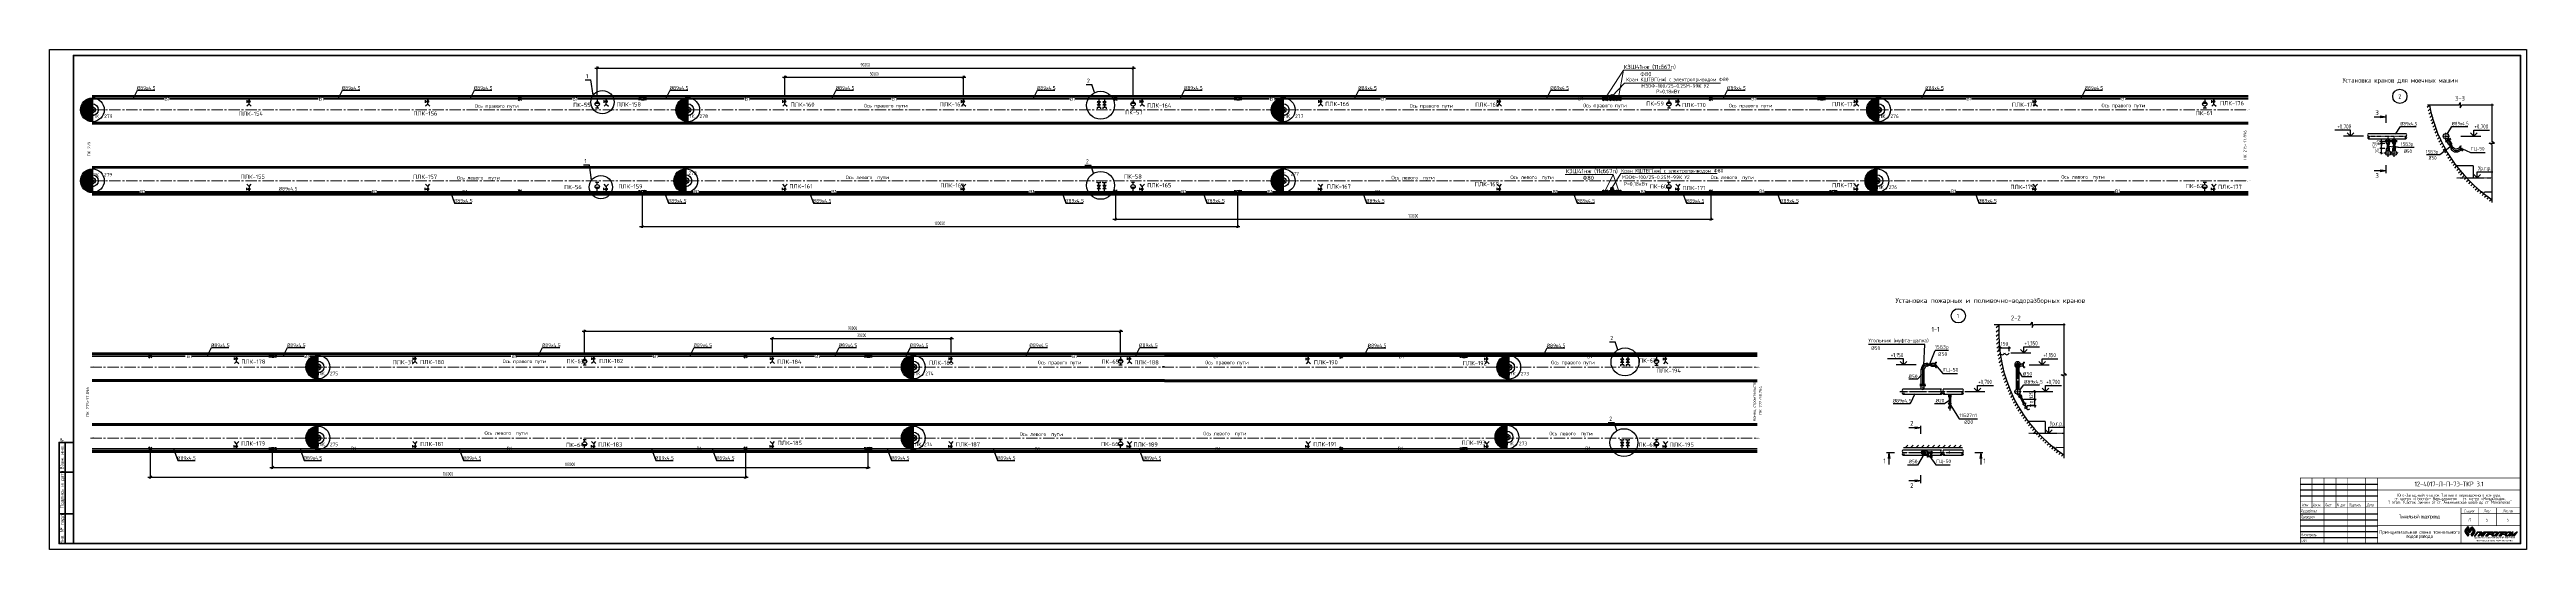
# Paper-space layout 'л2-л8' of a CAD drawing. Header units: millimetres. Extents: x 10032 to 18918, y -3051 to 627.
# Drawn here: x 10042 to 12122, y -3051 to -2631 of the extents above; entities that cross this region are included whole.
import ezdxf
from ezdxf.enums import TextEntityAlignment as Align

# ---------------------------------------------------------------- set-up
doc = ezdxf.new("R2010")
doc.units = ezdxf.units.MM
doc.header["$LTSCALE"] = 0.5
for name, pattern in [('CENTER', [2, 1.25, -0.25, 0.25, -0.25]), ('CENTER2', [28.575, 19.05, -3.175, 3.175, -3.175]), ('HIDDEN', [0.375, 0.25, -0.125])]:
    doc.linetypes.add(name, pattern=pattern)
for name, color, linetype, lineweight in [('!p_text', 7, 'Continuous', 0), ('1_fragment_plan', 7, 'Continuous', 30), ('1_PK500', 5, 'Continuous', 35), ('1_конструкция', 5, 'Continuous', 35), ('А_Дизайн', 16, 'Continuous', 20), ('А_Конструкции', 4, 'Continuous', 50), ('А_Текст', 255, 'Continuous', 20), ('АР_Оси', 242, 'CENTER2', 18), ('Штриховка', 8, 'Continuous', 20)]:
    doc.layers.add(name, color=color, linetype=linetype, lineweight=lineweight)
for name, color, linetype in [('0 @ 1', 7, 'Continuous'), ('1_NADPIS', 7, 'Continuous'), ('3_RAZMER', 7, 'Continuous'), ('3_Текст', 7, 'Continuous'), ('DIZAIN', 30, 'Continuous'), ('FORMAT', 7, 'Continuous'), ('OTMETKI', 2, 'Continuous'), ('ВК_конструкции', 7, 'Continuous'), ('ВК_надписи', 7, 'Continuous'), ('ВК_отметки', 9, 'Continuous'), ('ВК_сети', 4, 'Continuous'), ('ГТ_ПК', 2, 'Continuous'), ('ГТ_ПК @ 0.25', 2, 'Continuous'), ('ГТ_ПК @ 0.5', 2, 'Continuous'), ('ГТ_ПК @ 1', 2, 'Continuous'), ('ГТ_ПК @ 2', 2, 'Continuous'), ('ГТ_ПК @ 4', 2, 'Continuous')]:
    doc.layers.add(name, color=color, linetype=linetype)
doc.styles.add('GOST 2.304', font='CS_Gost2304.shx')
doc.styles.add('ROMANS', font='romans.shx', dxfattribs={"width": 0.8, "height": 1.75})
doc.styles.add('RS-3-08', font='romans.shx', dxfattribs={"width": 0.8, "height": 3})
doc.styles.add('RS-30-06', font='romans.shx', dxfattribs={"width": 0.6, "height": 3})
doc.styles.add('ГОСТ 2.304', font='CS_Gost2304.shx')
doc.styles.add('ММП', font='isocpeur.ttf', dxfattribs={"width": 0.9})
doc.styles.add('Стандарт ММП', font='isocpeur.ttf')
doc.dimstyles.new('M1000', dxfattribs={"dimtxt": 3, "dimasz": 2, "dimexe": 1.2, "dimexo": 1.5, "dimgap": 1.3, "dimtad": 1, "dimdec": 0, "dimlfac": 1000, "dimrnd": 1, "dimzin": 0, "dimdsep": 46, "dimtxsty": 'RS-3-08', "dimblk1": 'OBLIQUE', "dimblk2": 'OBLIQUE', "dimsah": 1, "dimcen": 0, "dimdle": 1.2, "dimadec": 0, "dimazin": 0, "dimtfac": 1, "dimtdec": 0, "dimtmove": 2, "dimatfit": 3, "dimldrblk": 'ARCHTICK', "dimfxl": 1, "dimtolj": 1, "dimtzin": 0, "dimarcsym": 0})
doc.dimstyles.new('M200$0', dxfattribs={"dimscale": 0, "dimtxt": 3, "dimasz": 2, "dimexe": 1.2, "dimexo": 1.5, "dimgap": 1.2, "dimtad": 1, "dimdec": 0, "dimlfac": 200, "dimrnd": 1, "dimzin": 0, "dimdsep": 46, "dimtxsty": 'RS-30-06', "dimblk1": 'OBLIQUE', "dimblk2": 'OBLIQUE', "dimsah": 1, "dimcen": 2.5, "dimdle": 2, "dimclrt": 9, "dimadec": 0, "dimazin": 0, "dimtfac": 1, "dimtdec": 0, "dimtmove": 2, "dimatfit": 3, "dimldrblk": 'OBLIQUE', "dimfxl": 1.2, "dimtolj": 1, "dimtzin": 0, "dimarcsym": 0})

# ---------------------------------------------------------------- blocks, each defined once
blk = doc.blocks.new('ПК')
at = {"layer": 'ГТ_ПК'}
blk.add_hatch(color=0, dxfattribs=at).paths.add_polyline_path([(0, -2.5, 0.414214), (2.5, 0, 0.414214), (0, 2.5)])
at = {"layer": 'ГТ_ПК', "color": 0}
blk.add_line((0, -2.5), (0, 2.5), dxfattribs=at)
blk.add_circle((0, 0), 2.5, dxfattribs=at)
blk = doc.blocks.new('*U517')
at = {"layer": 'ГТ_ПК @ 0.25', "extrusion": (9.32183e-09, 7.72587e-22, 1), "xscale": 0.2500000000000059, "yscale": 0.2500000000000053, "zscale": 0.2500000000000053, "rotation": 180}
blk.add_blockref('ПК', (10267.1, -2897.4, 0), dxfattribs=at)
at = {"layer": 'ГТ_ПК @ 0.5', "extrusion": (9.32183e-09, 7.72587e-22, 1), "xscale": 0.5000000000000185, "yscale": 0.5000000000000173, "zscale": 0.5000000000000173, "rotation": 180}
blk.add_blockref('ПК', (10267.1, -2897.4, 0), dxfattribs=at)
at = {"layer": 'ГТ_ПК @ 1', "extrusion": (9.32183e-09, 7.72587e-22, 1), "rotation": 179.9999999999641}
blk.add_blockref('ПК', (10267.1, -2897.4, 0), dxfattribs=at)
at = {"layer": 'ГТ_ПК @ 2', "extrusion": (9.32183e-09, 7.72587e-22, 1), "xscale": 2.000000000000074, "yscale": 2.000000000000069, "zscale": 2.000000000000069, "rotation": 180}
blk.add_blockref('ПК', (10267.1, -2897.4, 0), dxfattribs=at)
at = {"layer": 'ГТ_ПК @ 4', "extrusion": (9.32183e-09, 7.72587e-22, 1), "xscale": 4.000000000000095, "yscale": 4.000000000000085, "zscale": 4.000000000000085, "rotation": 180}
blk.add_blockref('ПК', (10267.1, -2897.4, 0), dxfattribs=at)
blk = doc.blocks.new('*U518')
at = {"layer": 'ГТ_ПК @ 0.25', "extrusion": (9.32183e-09, 7.72587e-22, 1), "xscale": 0.2500000000000059, "yscale": 0.2500000000000053, "zscale": 0.2500000000000053, "rotation": 180}
blk.add_blockref('ПК', (10767.1, -2897.4, 0), dxfattribs=at)
at = {"layer": 'ГТ_ПК @ 0.5', "extrusion": (9.32183e-09, 7.72587e-22, 1), "xscale": 0.5000000000000185, "yscale": 0.5000000000000173, "zscale": 0.5000000000000173, "rotation": 180}
blk.add_blockref('ПК', (10767.1, -2897.4, 0), dxfattribs=at)
at = {"layer": 'ГТ_ПК @ 1', "extrusion": (9.32183e-09, 7.72587e-22, 1), "rotation": 179.9999999999641}
blk.add_blockref('ПК', (10767.1, -2897.4, 0), dxfattribs=at)
at = {"layer": 'ГТ_ПК @ 2', "extrusion": (9.32183e-09, 7.72587e-22, 1), "xscale": 2.000000000000074, "yscale": 2.000000000000069, "zscale": 2.000000000000069, "rotation": 180}
blk.add_blockref('ПК', (10767.1, -2897.4, 0), dxfattribs=at)
at = {"layer": 'ГТ_ПК @ 4', "extrusion": (9.32183e-09, 7.72587e-22, 1), "xscale": 4.000000000000095, "yscale": 4.000000000000085, "zscale": 4.000000000000085, "rotation": 180}
blk.add_blockref('ПК', (10767.1, -2897.4, 0), dxfattribs=at)
blk = doc.blocks.new('*U519')
at = {"layer": 'ГТ_ПК @ 0.25', "extrusion": (9.32183e-09, 7.72587e-22, 1), "xscale": 0.2500000000000059, "yscale": 0.2500000000000053, "zscale": 0.2500000000000053, "rotation": 180}
blk.add_blockref('ПК', (10267.1, -2957, 0), dxfattribs=at)
at = {"layer": 'ГТ_ПК @ 0.5', "extrusion": (9.32183e-09, 7.72587e-22, 1), "xscale": 0.5000000000000185, "yscale": 0.5000000000000173, "zscale": 0.5000000000000173, "rotation": 180}
blk.add_blockref('ПК', (10267.1, -2957, 0), dxfattribs=at)
at = {"layer": 'ГТ_ПК @ 1', "extrusion": (9.32183e-09, 7.72587e-22, 1), "rotation": 179.9999999999641}
blk.add_blockref('ПК', (10267.1, -2957, 0), dxfattribs=at)
at = {"layer": 'ГТ_ПК @ 2', "extrusion": (9.32183e-09, 7.72587e-22, 1), "xscale": 2.000000000000074, "yscale": 2.000000000000069, "zscale": 2.000000000000069, "rotation": 180}
blk.add_blockref('ПК', (10267.1, -2957, 0), dxfattribs=at)
at = {"layer": 'ГТ_ПК @ 4', "extrusion": (9.32183e-09, 7.72587e-22, 1), "xscale": 4.000000000000095, "yscale": 4.000000000000085, "zscale": 4.000000000000085, "rotation": 180}
blk.add_blockref('ПК', (10267.1, -2957, 0), dxfattribs=at)
blk = doc.blocks.new('*U520')
at = {"layer": 'ГТ_ПК @ 0.25', "extrusion": (9.32183e-09, 7.72587e-22, 1), "xscale": 0.2500000000000059, "yscale": 0.2500000000000053, "zscale": 0.2500000000000053, "rotation": 180}
blk.add_blockref('ПК', (10767.1, -2957, 0), dxfattribs=at)
at = {"layer": 'ГТ_ПК @ 0.5', "extrusion": (9.32183e-09, 7.72587e-22, 1), "xscale": 0.5000000000000185, "yscale": 0.5000000000000173, "zscale": 0.5000000000000173, "rotation": 180}
blk.add_blockref('ПК', (10767.1, -2957, 0), dxfattribs=at)
at = {"layer": 'ГТ_ПК @ 1', "extrusion": (9.32183e-09, 7.72587e-22, 1), "rotation": 179.9999999999641}
blk.add_blockref('ПК', (10767.1, -2957, 0), dxfattribs=at)
at = {"layer": 'ГТ_ПК @ 2', "extrusion": (9.32183e-09, 7.72587e-22, 1), "xscale": 2.000000000000074, "yscale": 2.000000000000069, "zscale": 2.000000000000069, "rotation": 180}
blk.add_blockref('ПК', (10767.1, -2957, 0), dxfattribs=at)
at = {"layer": 'ГТ_ПК @ 4', "extrusion": (9.32183e-09, 7.72587e-22, 1), "xscale": 4.000000000000095, "yscale": 4.000000000000085, "zscale": 4.000000000000085, "rotation": 180}
blk.add_blockref('ПК', (10767.1, -2957, 0), dxfattribs=at)
blk = doc.blocks.new('*U521')
at = {"layer": 'ГТ_ПК @ 0.25', "extrusion": (9.32183e-09, 7.72587e-22, 1), "xscale": 0.2500000000000059, "yscale": 0.2500000000000053, "zscale": 0.2500000000000053, "rotation": 180}
blk.add_blockref('ПК', (11267.1, -2897.6, 0), dxfattribs=at)
at = {"layer": 'ГТ_ПК @ 0.5', "extrusion": (9.32183e-09, 7.72587e-22, 1), "xscale": 0.5000000000000185, "yscale": 0.5000000000000173, "zscale": 0.5000000000000173, "rotation": 180}
blk.add_blockref('ПК', (11267.1, -2897.6, 0), dxfattribs=at)
at = {"layer": 'ГТ_ПК @ 1', "extrusion": (9.32183e-09, 7.72587e-22, 1), "rotation": 179.9999999999641}
blk.add_blockref('ПК', (11267.1, -2897.6, 0), dxfattribs=at)
at = {"layer": 'ГТ_ПК @ 2', "extrusion": (9.32183e-09, 7.72587e-22, 1), "xscale": 2.000000000000074, "yscale": 2.000000000000069, "zscale": 2.000000000000069, "rotation": 180}
blk.add_blockref('ПК', (11267.1, -2897.6, 0), dxfattribs=at)
at = {"layer": 'ГТ_ПК @ 4', "extrusion": (9.32183e-09, 7.72587e-22, 1), "xscale": 4.000000000000095, "yscale": 4.000000000000085, "zscale": 4.000000000000085, "rotation": 180}
blk.add_blockref('ПК', (11267.1, -2897.6, 0), dxfattribs=at)
blk = doc.blocks.new('*U522')
at = {"layer": 'ГТ_ПК @ 0.25', "extrusion": (9.32183e-09, 7.72587e-22, 1), "xscale": 0.2500000000000059, "yscale": 0.2500000000000053, "zscale": 0.2500000000000053, "rotation": 180}
blk.add_blockref('ПК', (11265.6, -2956.3, 0), dxfattribs=at)
at = {"layer": 'ГТ_ПК @ 0.5', "extrusion": (9.32183e-09, 7.72587e-22, 1), "xscale": 0.5000000000000185, "yscale": 0.5000000000000173, "zscale": 0.5000000000000173, "rotation": 180}
blk.add_blockref('ПК', (11265.6, -2956.3, 0), dxfattribs=at)
at = {"layer": 'ГТ_ПК @ 1', "extrusion": (9.32183e-09, 7.72587e-22, 1), "rotation": 179.9999999999641}
blk.add_blockref('ПК', (11265.6, -2956.3, 0), dxfattribs=at)
at = {"layer": 'ГТ_ПК @ 2', "extrusion": (9.32183e-09, 7.72587e-22, 1), "xscale": 2.000000000000074, "yscale": 2.000000000000069, "zscale": 2.000000000000069, "rotation": 180}
blk.add_blockref('ПК', (11265.6, -2956.3, 0), dxfattribs=at)
at = {"layer": 'ГТ_ПК @ 4', "extrusion": (9.32183e-09, 7.72587e-22, 1), "xscale": 4.000000000000095, "yscale": 4.000000000000085, "zscale": 4.000000000000085, "rotation": 180}
blk.add_blockref('ПК', (11265.6, -2956.3, 0), dxfattribs=at)
blk = doc.blocks.new('*U441')
at = {"color": 0, "lineweight": 25, "ltscale": 100}
blk.add_line((230, 5), (415, 5), dxfattribs=at)
at = {"layer": 'FORMAT', "color": 7, "lineweight": 25}
blk.add_lwpolyline([(0, 0), (0, 420), (2080, 420), (2080, 0), (0, 0)], dxfattribs=at)
at = {"layer": 'FORMAT', "color": 7, "lineweight": 60}
for points in [[(20, 5), (20, 415), (2075, 415), (2075, 5), (20, 5)], [(20, 5), (8, 5), (8, 90), (20, 90)], [(13, 5), (13, 90)], [(8, 65), (20, 65)], [(8, 30), (20, 30)]]:
    blk.add_lwpolyline(points, dxfattribs=at)
at = {"layer": 'FORMAT', "color": 7, "style": 'ММП', "width": 0.85}
for s, p in [('Взам. инв. №', (11.9, 67.2)), ('Подпись и дата', (11.9, 34.8))]:
    blk.add_text(s, height=3, rotation=90, dxfattribs=at).set_placement(p)
blk.add_text('Инв. № подл.', height=3, rotation=90, dxfattribs=at).set_placement((11.9, 17.4), align=Align.CENTER)
blk = doc.blocks.new('*U641')
at = {"layer": 'ГТ_ПК @ 0.25', "extrusion": (9.32183e-09, 7.72587e-22, 1), "xscale": 0.250000000000006, "yscale": 0.2500000000000053, "zscale": 0.2500000000000053, "rotation": 180}
blk.add_blockref('ПК', (10077.7, -2681.3, 0), dxfattribs=at)
at = {"layer": 'ГТ_ПК @ 0.5', "extrusion": (9.32183e-09, 7.72587e-22, 1), "xscale": 0.5000000000000187, "yscale": 0.5000000000000173, "zscale": 0.5000000000000173, "rotation": 180}
blk.add_blockref('ПК', (10077.7, -2681.3, 0), dxfattribs=at)
at = {"layer": 'ГТ_ПК @ 1', "extrusion": (9.32183e-09, 7.72587e-22, 1), "rotation": 179.9999999999641}
blk.add_blockref('ПК', (10077.7, -2681.3, 0), dxfattribs=at)
at = {"layer": 'ГТ_ПК @ 2', "extrusion": (9.32183e-09, 7.72587e-22, 1), "xscale": 2.000000000000075, "yscale": 2.000000000000069, "zscale": 2.000000000000069, "rotation": 180}
blk.add_blockref('ПК', (10077.7, -2681.3, 0), dxfattribs=at)
at = {"layer": 'ГТ_ПК @ 4', "extrusion": (9.32183e-09, 7.72587e-22, 1), "xscale": 4.000000000000096, "yscale": 4.000000000000085, "zscale": 4.000000000000085, "rotation": 180}
blk.add_blockref('ПК', (10077.7, -2681.3, 0), dxfattribs=at)
blk = doc.blocks.new('*U642')
at = {"layer": 'ГТ_ПК @ 0.25', "extrusion": (9.32183e-09, 7.72587e-22, 1), "xscale": 0.250000000000006, "yscale": 0.2500000000000053, "zscale": 0.2500000000000053, "rotation": 180}
blk.add_blockref('ПК', (10577.7, -2681.3, 0), dxfattribs=at)
at = {"layer": 'ГТ_ПК @ 0.5', "extrusion": (9.32183e-09, 7.72587e-22, 1), "xscale": 0.5000000000000187, "yscale": 0.5000000000000173, "zscale": 0.5000000000000173, "rotation": 180}
blk.add_blockref('ПК', (10577.7, -2681.3, 0), dxfattribs=at)
at = {"layer": 'ГТ_ПК @ 1', "extrusion": (9.32183e-09, 7.72587e-22, 1), "rotation": 179.9999999999641}
blk.add_blockref('ПК', (10577.7, -2681.3, 0), dxfattribs=at)
at = {"layer": 'ГТ_ПК @ 2', "extrusion": (9.32183e-09, 7.72587e-22, 1), "xscale": 2.000000000000075, "yscale": 2.000000000000069, "zscale": 2.000000000000069, "rotation": 180}
blk.add_blockref('ПК', (10577.7, -2681.3, 0), dxfattribs=at)
at = {"layer": 'ГТ_ПК @ 4', "extrusion": (9.32183e-09, 7.72587e-22, 1), "xscale": 4.000000000000096, "yscale": 4.000000000000085, "zscale": 4.000000000000085, "rotation": 180}
blk.add_blockref('ПК', (10577.7, -2681.3, 0), dxfattribs=at)
blk = doc.blocks.new('*U643')
at = {"layer": 'ГТ_ПК @ 0.25', "extrusion": (9.32183e-09, 7.72587e-22, 1), "xscale": 0.250000000000006, "yscale": 0.2500000000000053, "zscale": 0.2500000000000053, "rotation": 180}
blk.add_blockref('ПК', (11077.7, -2681.3, 0), dxfattribs=at)
at = {"layer": 'ГТ_ПК @ 0.5', "extrusion": (9.32183e-09, 7.72587e-22, 1), "xscale": 0.5000000000000187, "yscale": 0.5000000000000173, "zscale": 0.5000000000000173, "rotation": 180}
blk.add_blockref('ПК', (11077.7, -2681.3, 0), dxfattribs=at)
at = {"layer": 'ГТ_ПК @ 1', "extrusion": (9.32183e-09, 7.72587e-22, 1), "rotation": 179.9999999999641}
blk.add_blockref('ПК', (11077.7, -2681.3, 0), dxfattribs=at)
at = {"layer": 'ГТ_ПК @ 2', "extrusion": (9.32183e-09, 7.72587e-22, 1), "xscale": 2.000000000000075, "yscale": 2.000000000000069, "zscale": 2.000000000000069, "rotation": 180}
blk.add_blockref('ПК', (11077.7, -2681.3, 0), dxfattribs=at)
at = {"layer": 'ГТ_ПК @ 4', "extrusion": (9.32183e-09, 7.72587e-22, 1), "xscale": 4.000000000000096, "yscale": 4.000000000000085, "zscale": 4.000000000000085, "rotation": 180}
blk.add_blockref('ПК', (11077.7, -2681.3, 0), dxfattribs=at)
blk = doc.blocks.new('*U644')
at = {"layer": 'ГТ_ПК @ 0.25', "extrusion": (9.32183e-09, 7.72587e-22, 1), "xscale": 0.250000000000006, "yscale": 0.2500000000000053, "zscale": 0.2500000000000053, "rotation": 180}
blk.add_blockref('ПК', (10077.7, -2740.9, 0), dxfattribs=at)
at = {"layer": 'ГТ_ПК @ 0.5', "extrusion": (9.32183e-09, 7.72587e-22, 1), "xscale": 0.5000000000000187, "yscale": 0.5000000000000173, "zscale": 0.5000000000000173, "rotation": 180}
blk.add_blockref('ПК', (10077.7, -2740.9, 0), dxfattribs=at)
at = {"layer": 'ГТ_ПК @ 1', "extrusion": (9.32183e-09, 7.72587e-22, 1), "rotation": 179.9999999999641}
blk.add_blockref('ПК', (10077.7, -2740.9, 0), dxfattribs=at)
at = {"layer": 'ГТ_ПК @ 2', "extrusion": (9.32183e-09, 7.72587e-22, 1), "xscale": 2.000000000000075, "yscale": 2.000000000000069, "zscale": 2.000000000000069, "rotation": 180}
blk.add_blockref('ПК', (10077.7, -2740.9, 0), dxfattribs=at)
at = {"layer": 'ГТ_ПК @ 4', "extrusion": (9.32183e-09, 7.72587e-22, 1), "xscale": 4.000000000000096, "yscale": 4.000000000000085, "zscale": 4.000000000000085, "rotation": 180}
blk.add_blockref('ПК', (10077.7, -2740.9, 0), dxfattribs=at)
blk = doc.blocks.new('*U645')
at = {"layer": 'ГТ_ПК @ 0.25', "extrusion": (9.32183e-09, 7.72587e-22, 1), "xscale": 0.250000000000006, "yscale": 0.2500000000000053, "zscale": 0.2500000000000053, "rotation": 180}
blk.add_blockref('ПК', (10576, -2740.9, 0), dxfattribs=at)
at = {"layer": 'ГТ_ПК @ 0.5', "extrusion": (9.32183e-09, 7.72587e-22, 1), "xscale": 0.5000000000000187, "yscale": 0.5000000000000173, "zscale": 0.5000000000000173, "rotation": 180}
blk.add_blockref('ПК', (10576, -2740.9, 0), dxfattribs=at)
at = {"layer": 'ГТ_ПК @ 1', "extrusion": (9.32183e-09, 7.72587e-22, 1), "rotation": 179.9999999999641}
blk.add_blockref('ПК', (10576, -2740.9, 0), dxfattribs=at)
at = {"layer": 'ГТ_ПК @ 2', "extrusion": (9.32183e-09, 7.72587e-22, 1), "xscale": 2.000000000000075, "yscale": 2.000000000000069, "zscale": 2.000000000000069, "rotation": 180}
blk.add_blockref('ПК', (10576, -2740.9, 0), dxfattribs=at)
at = {"layer": 'ГТ_ПК @ 4', "extrusion": (9.32183e-09, 7.72587e-22, 1), "xscale": 4.000000000000096, "yscale": 4.000000000000085, "zscale": 4.000000000000085, "rotation": 180}
blk.add_blockref('ПК', (10576, -2740.9, 0), dxfattribs=at)
blk = doc.blocks.new('*U646')
at = {"layer": 'ГТ_ПК @ 0.25', "extrusion": (9.32183e-09, 7.72587e-22, 1), "xscale": 0.250000000000006, "yscale": 0.2500000000000053, "zscale": 0.2500000000000053, "rotation": 180}
blk.add_blockref('ПК', (11077.7, -2740.9, 0), dxfattribs=at)
at = {"layer": 'ГТ_ПК @ 0.5', "extrusion": (9.32183e-09, 7.72587e-22, 1), "xscale": 0.5000000000000187, "yscale": 0.5000000000000173, "zscale": 0.5000000000000173, "rotation": 180}
blk.add_blockref('ПК', (11077.7, -2740.9, 0), dxfattribs=at)
at = {"layer": 'ГТ_ПК @ 1', "extrusion": (9.32183e-09, 7.72587e-22, 1), "rotation": 179.9999999999641}
blk.add_blockref('ПК', (11077.7, -2740.9, 0), dxfattribs=at)
at = {"layer": 'ГТ_ПК @ 2', "extrusion": (9.32183e-09, 7.72587e-22, 1), "xscale": 2.000000000000075, "yscale": 2.000000000000069, "zscale": 2.000000000000069, "rotation": 180}
blk.add_blockref('ПК', (11077.7, -2740.9, 0), dxfattribs=at)
at = {"layer": 'ГТ_ПК @ 4', "extrusion": (9.32183e-09, 7.72587e-22, 1), "xscale": 4.000000000000096, "yscale": 4.000000000000085, "zscale": 4.000000000000085, "rotation": 180}
blk.add_blockref('ПК', (11077.7, -2740.9, 0), dxfattribs=at)
blk = doc.blocks.new('*U647')
at = {"layer": 'ГТ_ПК @ 0.25', "extrusion": (9.32183e-09, 7.72587e-22, 1), "xscale": 0.250000000000006, "yscale": 0.2500000000000053, "zscale": 0.2500000000000053, "rotation": 180}
blk.add_blockref('ПК', (11577.7, -2681.3, 0), dxfattribs=at)
at = {"layer": 'ГТ_ПК @ 0.5', "extrusion": (9.32183e-09, 7.72587e-22, 1), "xscale": 0.5000000000000187, "yscale": 0.5000000000000173, "zscale": 0.5000000000000173, "rotation": 180}
blk.add_blockref('ПК', (11577.7, -2681.3, 0), dxfattribs=at)
at = {"layer": 'ГТ_ПК @ 1', "extrusion": (9.32183e-09, 7.72587e-22, 1), "rotation": 179.9999999999641}
blk.add_blockref('ПК', (11577.7, -2681.3, 0), dxfattribs=at)
at = {"layer": 'ГТ_ПК @ 2', "extrusion": (9.32183e-09, 7.72587e-22, 1), "xscale": 2.000000000000075, "yscale": 2.000000000000069, "zscale": 2.000000000000069, "rotation": 180}
blk.add_blockref('ПК', (11577.7, -2681.3, 0), dxfattribs=at)
at = {"layer": 'ГТ_ПК @ 4', "extrusion": (9.32183e-09, 7.72587e-22, 1), "xscale": 4.000000000000096, "yscale": 4.000000000000085, "zscale": 4.000000000000085, "rotation": 180}
blk.add_blockref('ПК', (11577.7, -2681.3, 0), dxfattribs=at)
blk = doc.blocks.new('*U648')
at = {"layer": 'ГТ_ПК @ 0.25', "extrusion": (9.32183e-09, 7.72587e-22, 1), "xscale": 0.250000000000006, "yscale": 0.2500000000000053, "zscale": 0.2500000000000053, "rotation": 180}
blk.add_blockref('ПК', (11576.3, -2740.9, 0), dxfattribs=at)
at = {"layer": 'ГТ_ПК @ 0.5', "extrusion": (9.32183e-09, 7.72587e-22, 1), "xscale": 0.5000000000000187, "yscale": 0.5000000000000173, "zscale": 0.5000000000000173, "rotation": 180}
blk.add_blockref('ПК', (11576.3, -2740.9, 0), dxfattribs=at)
at = {"layer": 'ГТ_ПК @ 1', "extrusion": (9.32183e-09, 7.72587e-22, 1), "rotation": 179.9999999999641}
blk.add_blockref('ПК', (11576.3, -2740.9, 0), dxfattribs=at)
at = {"layer": 'ГТ_ПК @ 2', "extrusion": (9.32183e-09, 7.72587e-22, 1), "xscale": 2.000000000000075, "yscale": 2.000000000000069, "zscale": 2.000000000000069, "rotation": 180}
blk.add_blockref('ПК', (11576.3, -2740.9, 0), dxfattribs=at)
at = {"layer": 'ГТ_ПК @ 4', "extrusion": (9.32183e-09, 7.72587e-22, 1), "xscale": 4.000000000000096, "yscale": 4.000000000000085, "zscale": 4.000000000000085, "rotation": 180}
blk.add_blockref('ПК', (11576.3, -2740.9, 0), dxfattribs=at)
blk = doc.blocks.new('RAZ')
at = {"layer": '1_fragment_plan'}
for q in [(5, 5.7), (5, 4.3), (10, 5)]:
    blk.add_line((0, 5), q, dxfattribs=at)
at = {"layer": '1_fragment_plan', "color": 4, "const_width": 1.2}
blk.add_lwpolyline([(0, 7), (0, 0)], dxfattribs=at)
blk = doc.blocks.new('_raznl')
at = {"layer": 'DIZAIN', "rotation": 90}
blk.add_blockref('RAZ', (0, 0), dxfattribs=at)
at = {"layer": 'DIZAIN', "color": 4, "style": 'ROMANS', "width": 0.8, "flags": 4}
blk.add_attdef('N', text='', height=4, dxfattribs=at).set_placement((-7.5, 5), align=Align.RIGHT)
blk = doc.blocks.new('_razpv')
at = {"layer": 'DIZAIN', "xscale": -1}
blk.add_blockref('RAZ', (0, 0), dxfattribs=at)
at = {"layer": 'DIZAIN', "color": 4, "style": 'ROMANS', "width": 0.8, "flags": 4}
blk.add_attdef('N', text='', height=4, dxfattribs=at).set_placement((-7.5, 8.8), align=Align.MIDDLE)
blk = doc.blocks.new('_otmp')
at = {"layer": 'ВК_отметки'}
blk.add_line((4.2, 0), (20.9, 0), dxfattribs=at)
at = {"layer": 'ВК_отметки', "linetype": 'Continuous'}
blk.add_lwpolyline([(15, 0), (12.2, 2.8)], dxfattribs=at)
at = {"layer": 'ВК_отметки'}
for points in [[(15, 0), (15, 5), (28.2, 5)], [(15, 0), (17.8, 2.8)]]:
    blk.add_lwpolyline(points, dxfattribs=at)
at = {"layer": 'ВК_отметки', "style": 'ROMANS', "width": 0.7, "flags": 4}
blk.add_attdef('О', text='', height=3.5, dxfattribs=at).set_placement((21.2, 6.4), align=Align.CENTER)
blk = doc.blocks.new('_razg')
at = {"layer": 'DIZAIN', "color": 4, "style": 'ROMANS', "width": 0.8, "flags": 4}
blk.add_attdef('N-N', text='', height=4, dxfattribs=at).set_placement((0.1, 3.6), align=Align.MIDDLE)
blk = doc.blocks.new('_Oblique')
at = {"linetype": 'ByBlock', "lineweight": 30}
blk.add_line((-0.5, -0.5), (0.5, 0.5), dxfattribs=at)
blk = doc.blocks.new('*D110')
at = {"layer": 'Defpoints', "color": 0, "lineweight": 30, "ltscale": 0.5}
for p in [(11698.1, -2924.3), (11700.8, -2929.8), (11708.9, -2924.3)]:
    blk.add_point(p, dxfattribs=at)
at = {"layer": 'ВК_надписи', "color": 7, "lineweight": -2, "ltscale": 0.5}
for p, q in [((11699.6, -2924.3), (11710.1, -2924.3)), ((11702.3, -2929.8), (11710.1, -2929.8)), ((11708.9, -2924.3), (11708.9, -2922.8)), ((11708.9, -2929.8), (11708.9, -2924.3)), ((11708.9, -2929.8), (11708.9, -2931.3))]:
    blk.add_line(p, q, dxfattribs=at)
at = {"layer": 'ВК_надписи', "color": 7, "lineweight": -2, "ltscale": 0.5, "xscale": 1.5, "yscale": 1.5, "zscale": 1.5}
for p, rotation in [((11708.9, -2924.3), 270), ((11708.9, -2929.8), 90)]:
    blk.add_blockref('_Oblique', p, dxfattribs=dict(at, rotation=rotation))
at = {"layer": 'ВК_надписи', "color": 7, "ltscale": 0.5, "insert": (11706.2, -2928.4), "char_height": 3, "attachment_point": 5, "rotation": 90, "style": 'Стандарт ММП'}
blk.add_mtext('\\A1;110', dxfattribs=at)
blk = doc.blocks.new('*D111')
at = {"layer": 'Defpoints', "color": 0, "lineweight": 30, "ltscale": 0.5}
for p in [(11697.5, -2918), (11697.9, -2924.3), (11708.9, -2918)]:
    blk.add_point(p, dxfattribs=at)
at = {"layer": 'ВК_надписи', "color": 7, "lineweight": -2, "ltscale": 0.5}
for p, q in [((11699, -2918), (11710.1, -2918)), ((11699.4, -2924.3), (11710.1, -2924.3)), ((11708.9, -2925.5), (11708.9, -2916.8))]:
    blk.add_line(p, q, dxfattribs=at)
at = {"layer": 'ВК_надписи', "color": 7, "lineweight": -2, "ltscale": 0.5, "xscale": 1.5, "yscale": 1.5, "zscale": 1.5}
for p, rotation in [((11708.9, -2918), 90), ((11708.9, -2924.3), 270)]:
    blk.add_blockref('_Oblique', p, dxfattribs=dict(at, rotation=rotation))
at = {"layer": 'ВК_надписи', "color": 7, "ltscale": 0.5, "insert": (11705.9, -2921), "char_height": 3, "attachment_point": 5, "rotation": 90, "style": 'Стандарт ММП'}
blk.add_mtext('\\A1;125', dxfattribs=at)
blk = doc.blocks.new('*D112')
at = {"layer": 'Defpoints', "color": 0, "lineweight": 30}
for p in [(11999.9, -2713.7), (12002, -2717.5), (12004.2, -2713.7)]:
    blk.add_point(p, dxfattribs=at)
at = {"layer": 'ВК_сети', "color": 7, "lineweight": -2}
for p, q in [((12002.7, -2713.7), (11998.7, -2713.7)), ((12000.5, -2717.5), (11998.7, -2717.5)), ((11999.9, -2718.7), (11999.9, -2712.5))]:
    blk.add_line(p, q, dxfattribs=at)
at = {"layer": 'ВК_сети', "color": 7, "lineweight": -2, "xscale": 1.5, "yscale": 1.5, "zscale": 1.5}
for p, rotation in [((11999.9, -2713.7), 90), ((11999.9, -2717.5), 270)]:
    blk.add_blockref('_Oblique', p, dxfattribs=dict(at, rotation=rotation))
at = {"layer": 'ВК_сети', "color": 7, "lineweight": 30, "insert": (11996.5, -2715.8), "char_height": 3, "attachment_point": 5, "rotation": 90, "style": 'RS-3-08'}
blk.add_mtext('\\A1;75', dxfattribs=at)
blk = doc.blocks.new('*D113')
at = {"layer": 'Defpoints', "color": 0, "lineweight": 30}
for p in [(11999.9, -2709.7), (12004.2, -2709.7), (12004.2, -2713.7)]:
    blk.add_point(p, dxfattribs=at)
at = {"layer": 'ВК_сети', "color": 7, "lineweight": -2}
for p, q in [((12002.7, -2709.7), (11998.7, -2709.7)), ((12002.7, -2713.7), (11998.7, -2713.7)), ((11999.9, -2714.9), (11999.9, -2708.5))]:
    blk.add_line(p, q, dxfattribs=at)
at = {"layer": 'ВК_сети', "color": 7, "lineweight": -2, "xscale": 1.5, "yscale": 1.5, "zscale": 1.5}
for p, rotation in [((11999.9, -2709.7), 90), ((11999.9, -2713.7), 270)]:
    blk.add_blockref('_Oblique', p, dxfattribs=dict(at, rotation=rotation))
at = {"layer": 'ВК_сети', "color": 7, "lineweight": 30, "insert": (11994.1, -2710.9), "char_height": 3, "attachment_point": 5, "rotation": 90, "style": 'RS-3-08'}
blk.add_mtext('\\A1;150', dxfattribs=at)
blk = doc.blocks.new('*D114')
at = {"layer": 'Defpoints', "color": 0, "lineweight": 30}
for p in [(11999.9, -2708), (12004.2, -2708), (12004.2, -2709.7)]:
    blk.add_point(p, dxfattribs=at)
at = {"layer": 'ВК_сети', "color": 7, "lineweight": -2}
for p, q in [((12002.7, -2708), (11998.7, -2708)), ((12002.7, -2709.7), (11998.7, -2709.7)), ((11999.9, -2708), (11999.9, -2706.5)), ((11999.9, -2709.7), (11999.9, -2708)), ((11999.9, -2709.7), (11999.9, -2711.2))]:
    blk.add_line(p, q, dxfattribs=at)
at = {"layer": 'ВК_сети', "color": 7, "lineweight": -2, "xscale": 1.5, "yscale": 1.5, "zscale": 1.5}
for p, rotation in [((11999.9, -2708), 270), ((11999.9, -2709.7), 90)]:
    blk.add_blockref('_Oblique', p, dxfattribs=dict(at, rotation=rotation))
at = {"layer": 'ВК_сети', "color": 7, "lineweight": 30, "insert": (11997.5, -2708.9), "char_height": 3, "attachment_point": 5, "rotation": 90, "style": 'RS-3-08'}
blk.add_mtext('\\A1;80', dxfattribs=at)
blk = doc.blocks.new('*D148')
at = {"color": 0, "lineweight": -2}
for p, q in [((10499.7, -2646.2), (10953.7, -2646.2)), ((10501.7, -2670.6), (10501.7, -2645)), ((10951.7, -2670.6), (10951.7, -2645))]:
    blk.add_line(p, q, dxfattribs=at)
at = {"layer": 'Defpoints', "color": 0, "linetype": 'Continuous', "lineweight": 30}
for p in [(10951.7, -2646.2), (10501.7, -2672.1, 0), (10951.7, -2672.1, 0)]:
    blk.add_point(p, dxfattribs=at)
at = {"color": 0, "linetype": 'Continuous', "lineweight": -2, "xscale": 2, "yscale": 2, "zscale": 2, "rotation": 180}
blk.add_blockref('_Oblique', (10501.7, -2646.2), dxfattribs=at)
at = {"color": 0, "linetype": 'Continuous', "lineweight": -2, "xscale": 2, "yscale": 2, "zscale": 2}
blk.add_blockref('_Oblique', (10951.7, -2646.2), dxfattribs=at)
at = {"color": 9, "linetype": 'Continuous', "lineweight": 30, "insert": (10726.7, -2643.5), "char_height": 3, "attachment_point": 5, "style": 'RS-30-06'}
blk.add_mtext('\\A1;90000', dxfattribs=at)
blk = doc.blocks.new('*D149')
at = {"color": 0, "lineweight": -2}
for p, q in [((10657.3, -2653.9), (10811.3, -2653.9)), ((10659.3, -2670.6), (10659.3, -2652.7)), ((10809.3, -2670.6), (10809.3, -2652.7))]:
    blk.add_line(p, q, dxfattribs=at)
at = {"layer": 'Defpoints', "color": 0, "linetype": 'Continuous', "lineweight": 30}
for p in [(10809.3, -2653.9), (10659.3, -2672.1), (10809.3, -2672.1)]:
    blk.add_point(p, dxfattribs=at)
at = {"color": 0, "linetype": 'Continuous', "lineweight": -2, "xscale": 2, "yscale": 2, "zscale": 2, "rotation": 180}
blk.add_blockref('_Oblique', (10659.3, -2653.9), dxfattribs=at)
at = {"color": 0, "linetype": 'Continuous', "lineweight": -2, "xscale": 2, "yscale": 2, "zscale": 2}
blk.add_blockref('_Oblique', (10809.3, -2653.9), dxfattribs=at)
at = {"color": 9, "linetype": 'Continuous', "lineweight": 30, "insert": (10734.3, -2651.2), "char_height": 3, "attachment_point": 5, "style": 'RS-30-06'}
blk.add_mtext('\\A1;30000', dxfattribs=at)
blk = doc.blocks.new('*D150')
at = {"color": 0, "lineweight": -2}
for p, q in [((10539.3, -2751.7), (10539.3, -2780.5)), ((11039.3, -2751.7), (11039.3, -2780.5)), ((10537.3, -2779.3), (11041.3, -2779.3))]:
    blk.add_line(p, q, dxfattribs=at)
at = {"layer": 'Defpoints', "color": 0, "linetype": 'Continuous', "lineweight": 30}
for p in [(10539.3, -2750.2, 0), (11039.3, -2750.2, 0), (11039.3, -2779.3)]:
    blk.add_point(p, dxfattribs=at)
at = {"color": 0, "linetype": 'Continuous', "lineweight": -2, "xscale": 2, "yscale": 2, "zscale": 2, "rotation": 180}
blk.add_blockref('_Oblique', (10539.3, -2779.3), dxfattribs=at)
at = {"color": 0, "linetype": 'Continuous', "lineweight": -2, "xscale": 2, "yscale": 2, "zscale": 2}
blk.add_blockref('_Oblique', (11039.3, -2779.3), dxfattribs=at)
at = {"color": 9, "linetype": 'Continuous', "lineweight": 30, "insert": (10789.3, -2776.6), "char_height": 3, "attachment_point": 5, "style": 'RS-30-06'}
blk.add_mtext('\\A1;100000', dxfattribs=at)
blk = doc.blocks.new('*D151')
at = {"color": 0, "lineweight": -2}
for p, q in [((10936.8, -2751.6), (10936.8, -2774.3)), ((11436.8, -2751.6), (11436.8, -2774.3)), ((10934.8, -2773.1), (11438.8, -2773.1))]:
    blk.add_line(p, q, dxfattribs=at)
at = {"layer": 'Defpoints', "color": 0, "linetype": 'Continuous', "lineweight": 30}
for p in [(10936.8, -2750.1, 0), (11436.8, -2750.1, 0), (11436.8, -2773.1)]:
    blk.add_point(p, dxfattribs=at)
at = {"color": 0, "linetype": 'Continuous', "lineweight": -2, "xscale": 2, "yscale": 2, "zscale": 2, "rotation": 180}
blk.add_blockref('_Oblique', (10936.8, -2773.1), dxfattribs=at)
at = {"color": 0, "linetype": 'Continuous', "lineweight": -2, "xscale": 2, "yscale": 2, "zscale": 2}
blk.add_blockref('_Oblique', (11436.8, -2773.1), dxfattribs=at)
at = {"color": 9, "linetype": 'Continuous', "lineweight": 30, "insert": (11186.8, -2770.4), "char_height": 3, "attachment_point": 5, "style": 'RS-30-06'}
blk.add_mtext('\\A1;100000', dxfattribs=at)
blk = doc.blocks.new('*D152')
at = {"color": 0, "lineweight": -2}
for p, q in [((10489.1, -2867.4), (10943.1, -2867.4)), ((10491.1, -2886.8), (10491.1, -2866.2)), ((10941.1, -2886.8), (10941.1, -2866.2))]:
    blk.add_line(p, q, dxfattribs=at)
at = {"layer": 'Defpoints', "color": 0, "linetype": 'Continuous', "lineweight": 30}
for p in [(10941.1, -2867.4), (10491.1, -2888.3, 0), (10941.1, -2888.3, 0)]:
    blk.add_point(p, dxfattribs=at)
at = {"color": 0, "linetype": 'Continuous', "lineweight": -2, "xscale": 2, "yscale": 2, "zscale": 2, "rotation": 180}
blk.add_blockref('_Oblique', (10491.1, -2867.4), dxfattribs=at)
at = {"color": 0, "linetype": 'Continuous', "lineweight": -2, "xscale": 2, "yscale": 2, "zscale": 2}
blk.add_blockref('_Oblique', (10941.1, -2867.4), dxfattribs=at)
at = {"color": 9, "linetype": 'Continuous', "lineweight": 30, "insert": (10716.1, -2864.7), "char_height": 3, "attachment_point": 5, "style": 'RS-30-06'}
blk.add_mtext('\\A1;90000', dxfattribs=at)
blk = doc.blocks.new('*D153')
at = {"color": 0, "lineweight": -2}
for p, q in [((10646.8, -2873.4), (10800.8, -2873.4)), ((10648.8, -2886.8), (10648.8, -2872.2)), ((10798.8, -2886.8), (10798.8, -2872.2))]:
    blk.add_line(p, q, dxfattribs=at)
at = {"layer": 'Defpoints', "color": 0, "linetype": 'Continuous', "lineweight": 30}
for p in [(10648.8, -2888.3, 0), (10798.8, -2873.4), (10798.8, -2888.3, 0)]:
    blk.add_point(p, dxfattribs=at)
at = {"color": 0, "linetype": 'Continuous', "lineweight": -2, "xscale": 2, "yscale": 2, "zscale": 2, "rotation": 180}
blk.add_blockref('_Oblique', (10648.8, -2873.4), dxfattribs=at)
at = {"color": 0, "linetype": 'Continuous', "lineweight": -2, "xscale": 2, "yscale": 2, "zscale": 2}
blk.add_blockref('_Oblique', (10798.8, -2873.4), dxfattribs=at)
at = {"color": 9, "linetype": 'Continuous', "lineweight": 30, "insert": (10723.8, -2870.7), "char_height": 3, "attachment_point": 5, "style": 'RS-30-06'}
blk.add_mtext('\\A1;30000', dxfattribs=at)
blk = doc.blocks.new('*D154')
at = {"color": 0, "lineweight": -2}
for p, q in [((10126.3, -2967.7), (10126.3, -2991.1)), ((10626.3, -2967.5), (10626.3, -2991.1)), ((10124.3, -2989.9), (10628.3, -2989.9))]:
    blk.add_line(p, q, dxfattribs=at)
at = {"layer": 'Defpoints', "color": 0, "linetype": 'Continuous', "lineweight": 30}
for p in [(10126.3, -2966.2, 0), (10626.3, -2966, 0), (10626.3, -2989.9)]:
    blk.add_point(p, dxfattribs=at)
at = {"color": 0, "linetype": 'Continuous', "lineweight": -2, "xscale": 2, "yscale": 2, "zscale": 2, "rotation": 180}
blk.add_blockref('_Oblique', (10126.3, -2989.9), dxfattribs=at)
at = {"color": 0, "linetype": 'Continuous', "lineweight": -2, "xscale": 2, "yscale": 2, "zscale": 2}
blk.add_blockref('_Oblique', (10626.3, -2989.9), dxfattribs=at)
at = {"color": 9, "linetype": 'Continuous', "lineweight": 30, "insert": (10376.3, -2987.2), "char_height": 3, "attachment_point": 5, "style": 'RS-30-06'}
blk.add_mtext('\\A1;100000', dxfattribs=at)
blk = doc.blocks.new('*D155')
at = {"color": 0, "lineweight": -2}
for p, q in [((10228.8, -2967.6), (10228.8, -2983)), ((10728.8, -2967.5), (10728.8, -2983)), ((10226.8, -2981.8), (10730.8, -2981.8))]:
    blk.add_line(p, q, dxfattribs=at)
at = {"layer": 'Defpoints', "color": 0, "linetype": 'Continuous', "lineweight": 30}
for p in [(10228.8, -2966.1, 0), (10728.8, -2966, 0), (10728.8, -2981.8)]:
    blk.add_point(p, dxfattribs=at)
at = {"color": 0, "linetype": 'Continuous', "lineweight": -2, "xscale": 2, "yscale": 2, "zscale": 2, "rotation": 180}
blk.add_blockref('_Oblique', (10228.8, -2981.8), dxfattribs=at)
at = {"color": 0, "linetype": 'Continuous', "lineweight": -2, "xscale": 2, "yscale": 2, "zscale": 2}
blk.add_blockref('_Oblique', (10728.8, -2981.8), dxfattribs=at)
at = {"color": 9, "linetype": 'Continuous', "lineweight": 30, "insert": (10478.8, -2979.1), "char_height": 3, "attachment_point": 5, "style": 'RS-30-06'}
blk.add_mtext('\\A1;100000', dxfattribs=at)
blk = doc.blocks.new('Logo GIPROPROM')
at = {"lineweight": 0, "true_color": 0x5282a3}
h = blk.add_hatch(color=145, dxfattribs=at)
h.dxf.hatch_style = 1
edge = h.paths.add_edge_path()
edge.add_line((5.1, -5.2), (6.8, -7.3))
edge.add_line((6.8, -7.3), (5.8, -8.7))
edge.add_line((5.8, -8.7), (3.5, -5.8))
edge.add_arc((4.8, -4.7), 1.75, 141.3402, 218.6598, ccw=False)
edge.add_line((3.5, -3.6), (5.8, -0.7))
edge.add_line((5.8, -0.7), (6.8, -2))
edge.add_line((6.8, -2), (5.1, -4.2))
edge.add_arc((5.7, -4.7), 0.75, 141.3402, 218.6598)
edge = h.paths.add_edge_path()
edge.add_line((9.3, -8.7), (8.3, -7.3))
edge.add_line((8.3, -7.3), (10.2, -4.8))
edge.add_arc((10.1, -4.7), 0.25, 321.3402, 398.6598)
edge.add_line((10.2, -4.5), (9.5, -3.6))
edge.add_arc((9.3, -3.8), 0.25, 38.6598, 141.3402)
edge.add_line((9.1, -3.6), (7.2, -6))
edge.add_line((7.2, -6), (6.1, -4.7))
edge.add_line((6.1, -4.7), (8.7, -1.4))
edge.add_arc((9.3, -1.9), 0.75, 38.6598, 141.3402, ccw=False)
edge.add_line((9.9, -1.4), (11.7, -3.7))
edge.add_arc((10.6, -4.7), 1.5, -38.6598, 38.6598, ccw=False)
edge.add_line((11.7, -5.6), (9.3, -8.7))
at = {"layer": 'Штриховка', "lineweight": 0, "ltscale": 100}
h = blk.add_hatch(color=256, dxfattribs=at)
h.dxf.hatch_style = 1
edge = h.paths.add_edge_path(flags=16)
edge.add_line((26, -6.6), (26.4, -6.1))
edge.add_arc((26.2, -6), 0.2, 321.3402, 450)
edge.add_line((26.2, -5.8), (24.7, -5.8))
edge.add_line((24.7, -5.8), (23.9, -6.9))
edge.add_line((23.9, -6.9), (25.4, -6.9))
edge.add_arc((25.4, -6.1), 0.8, 270, 321.3402)
edge = h.paths.add_edge_path(flags=16)
edge.add_line((28.8, -7.8), (30.2, -6.1))
edge.add_arc((30, -6), 0.2, 321.3402, 450)
edge.add_line((30, -5.8), (28.6, -5.8))
edge.add_arc((28.6, -6.6), 0.8, 90, 141.3402)
edge.add_line((28, -6.1), (26.7, -7.7))
edge.add_arc((26.8, -7.9), 0.2, 141.3402, 270)
edge.add_line((26.8, -8.1), (28.2, -8.1))
edge.add_arc((28.2, -7.3), 0.8, 270, 321.3402)
edge = h.paths.add_edge_path(flags=16)
edge.add_line((37.1, -6.6), (37.5, -6.1))
edge.add_arc((37.3, -6), 0.2, 321.3402, 450)
edge.add_line((37.3, -5.8), (35.8, -5.8))
edge.add_line((35.8, -5.8), (35, -6.9))
edge.add_line((35, -6.9), (36.5, -6.9))
edge.add_arc((36.5, -6.1), 0.8, 270, 321.3402)
edge = h.paths.add_edge_path(flags=16)
edge.add_line((40, -7.8), (41.4, -6.1))
edge.add_arc((41.2, -6), 0.2, 321.3402, 450)
edge.add_line((41.2, -5.8), (39.7, -5.8))
edge.add_arc((39.7, -6.6), 0.8, 90, 141.3402)
edge.add_line((39.1, -6.1), (37.8, -7.7))
edge.add_arc((37.9, -7.9), 0.2, 141.3402, 270)
edge.add_line((37.9, -8.1), (39.4, -8.1))
edge.add_arc((39.4, -7.3), 0.8, 270, 321.3402)
h.paths.add_polyline_path([(20.4, -5.2), (19.6, -5.2), (15.4, -7.8), (17.5, -5.2), (16.9, -5.2), (14.1, -8.7), (14.9, -8.7), (19.1, -6.1), (17, -8.7), (17.6, -8.7)])
h.paths.add_polyline_path([(23, -5.8), (20.7, -8.7), (21.3, -8.7), (24.1, -5.2), (20.8, -5.2), (18, -8.7), (18.6, -8.7), (20.9, -5.8)])
edge = h.paths.add_edge_path()
edge.add_line((23.4, -7.5), (25.5, -7.5))
edge.add_arc((25.5, -6.7), 0.8, 270, 321.3402)
edge.add_line((26.1, -7.2), (26.9, -6.1))
edge.add_arc((26.5, -5.8), 0.6, 321.3402, 450)
edge.add_line((26.5, -5.2), (24.6, -5.2))
edge.add_line((24.6, -5.2), (21.8, -8.7))
edge.add_line((21.8, -8.7), (22.4, -8.7))
edge.add_line((22.4, -8.7), (23.4, -7.5))
edge = h.paths.add_edge_path()
edge.add_line((29, -8.3), (30.7, -6.1))
edge.add_arc((30.3, -5.8), 0.6, 321.3402, 450)
edge.add_line((30.3, -5.2), (28.6, -5.2))
edge.add_arc((28.6, -6.2), 1, 90, 141.3402)
edge.add_line((27.8, -5.5), (26.1, -7.7))
edge.add_arc((26.6, -8.1), 0.6, 141.3402, 270)
edge.add_line((26.6, -8.7), (28.2, -8.7))
edge.add_arc((28.2, -7.7), 1, 270, 321.3402)
h.paths.add_polyline_path([(34.1, -5.8), (31.8, -8.7), (32.4, -8.7), (35.2, -5.2), (32, -5.2), (29.2, -8.7), (29.8, -8.7), (32.1, -5.8)])
edge = h.paths.add_edge_path()
edge.add_line((34.5, -7.5), (36.6, -7.5))
edge.add_arc((36.6, -6.7), 0.8, 270, 321.3402)
edge.add_line((37.2, -7.2), (38.3, -5.8))
edge.add_arc((38, -5.6), 0.4, 321.3402, 450)
edge.add_line((38, -5.2), (35.7, -5.2))
edge.add_line((35.7, -5.2), (32.9, -8.7))
edge.add_line((32.9, -8.7), (33.5, -8.7))
edge.add_line((33.5, -8.7), (34.5, -7.5))
edge = h.paths.add_edge_path()
edge.add_line((40.2, -8.3), (41.9, -6.1))
edge.add_arc((41.5, -5.8), 0.6, 321.3402, 450)
edge.add_line((41.5, -5.2), (39.7, -5.2))
edge.add_arc((39.7, -6.2), 1, 90, 141.3402)
edge.add_line((38.9, -5.5), (37.2, -7.7))
edge.add_arc((37.7, -8.1), 0.6, 141.3402, 270)
edge.add_line((37.7, -8.7), (39.4, -8.7))
edge.add_arc((39.4, -7.7), 1, 270, 321.3402)
h.paths.add_polyline_path([(44.2, -8.7), (44.8, -8.7), (47.6, -5.2), (46.8, -5.2), (43.1, -8), (43.9, -5.2), (43.2, -5.2), (40.4, -8.7), (41, -8.7), (43.2, -6), (42.4, -8.7), (43, -8.7), (46.1, -6.3)])
h.paths.add_polyline_path([(14.1, -5.8), (16.1, -5.8), (16.6, -5.2), (14, -5.2), (11.2, -8.7), (11.8, -8.7)])
at = {"color": 145, "linetype": 'ByBlock', "lineweight": 0, "ltscale": 100, "true_color": 0x5282a3}
for points in [[(5.1, -5.2), (6.8, -7.3), (5.8, -8.7), (3.5, -5.8, -0.350781), (3.5, -3.6), (5.8, -0.7), (6.8, -2), (5.1, -4.2, 0.350781)], [(9.3, -8.7), (8.3, -7.3), (10.2, -4.8, 0.350781), (10.2, -4.5), (9.5, -3.6, 0.480625), (9.1, -3.6), (7.2, -6), (6.1, -4.7), (8.7, -1.4, -0.480625), (9.9, -1.4), (11.7, -3.7, -0.350781), (11.7, -5.6)]]:
    blk.add_lwpolyline(points, format="xyb", close=True, dxfattribs=at)
at = {"lineweight": 0, "ltscale": 100}
for points in [[(14.1, -5.8), (16.1, -5.8), (16.6, -5.2), (14, -5.2), (11.2, -8.7), (11.8, -8.7)], [(20.4, -5.2), (19.6, -5.2), (15.4, -7.8), (17.5, -5.2), (16.9, -5.2), (14.1, -8.7), (14.9, -8.7), (19.1, -6.1), (17, -8.7), (17.6, -8.7)], [(23, -5.8), (20.7, -8.7), (21.3, -8.7), (24.1, -5.2), (20.8, -5.2), (18, -8.7), (18.6, -8.7), (20.9, -5.8)], [(34.1, -5.8), (31.8, -8.7), (32.4, -8.7), (35.2, -5.2), (32, -5.2), (29.2, -8.7), (29.8, -8.7), (32.1, -5.8)], [(44.2, -8.7), (44.8, -8.7), (47.6, -5.2), (46.8, -5.2), (43.1, -8), (43.9, -5.2), (43.2, -5.2), (40.4, -8.7), (41, -8.7), (43.2, -6), (42.4, -8.7), (43, -8.7), (46.1, -6.3)]]:
    blk.add_lwpolyline(points, close=True, dxfattribs=at)
for points in [[(23.4, -7.5), (25.5, -7.5, 0.227838), (26.1, -7.2), (26.9, -6.1, 0.62888), (26.5, -5.2), (24.6, -5.2), (21.8, -8.7), (22.4, -8.7)], [(26, -6.6), (26.4, -6.1, 0.62888), (26.2, -5.8), (24.7, -5.8), (23.9, -6.9), (25.4, -6.9, 0.227838)], [(29, -8.3), (30.7, -6.1, 0.62888), (30.3, -5.2), (28.6, -5.2, 0.227838), (27.8, -5.5), (26.1, -7.7, 0.62888), (26.6, -8.7), (28.2, -8.7, 0.227838)], [(28.8, -7.8), (30.2, -6.1, 0.62888), (30, -5.8), (28.6, -5.8, 0.227838), (28, -6.1), (26.7, -7.7, 0.62888), (26.8, -8.1), (28.2, -8.1, 0.227838)], [(34.5, -7.5), (36.6, -7.5, 0.227838), (37.2, -7.2), (38.3, -5.8, 0.62888), (38, -5.2), (35.7, -5.2), (32.9, -8.7), (33.5, -8.7)], [(37.1, -6.6), (37.5, -6.1, 0.62888), (37.3, -5.8), (35.8, -5.8), (35, -6.9), (36.5, -6.9, 0.227838)], [(40.2, -8.3), (41.9, -6.1, 0.62888), (41.5, -5.2), (39.7, -5.2, 0.227838), (38.9, -5.5), (37.2, -7.7, 0.62888), (37.7, -8.7), (39.4, -8.7, 0.227838)], [(40, -7.8), (41.4, -6.1, 0.62888), (41.2, -5.8), (39.7, -5.8, 0.227838), (39.1, -6.1), (37.8, -7.7, 0.62888), (37.9, -8.1), (39.4, -8.1, 0.227838)]]:
    blk.add_lwpolyline(points, format="xyb", close=True, dxfattribs=at)
at = {"insert": (27.9, -11.4), "char_height": 1.5, "width": 38.244, "attachment_point": 5, "style": 'ГОСТ 2.304'}
blk.add_mtext('{\\fTimes New Roman|b0|i0|c204|p18;Проектно-изыскательский институт инновационного строительства}', dxfattribs=at)

psp = doc.layouts.new('л2-л8')

# ---------------------------------------------------------------- hatches: boundary and pattern name
at = {"layer": 'ВК_конструкции', "ltscale": 0.5}
h = psp.add_hatch(dxfattribs=at)
h.set_pattern_fill('ANSI31', scale=20, style=0)
h.set_pattern_definition([(45, (13259.867, -2465.448), (-1.767767, 1.767767), [])])
h.paths.add_polyline_path([(12092.7848, -2759.0647), (12092.7848, -2756.5939, -0.057511163), (12071.3347, -2738.461), (12068.5222, -2738.461, 0.064146482)])
h.paths.add_polyline_path([(12068.5222, -2738.461), (12071.3347, -2738.461, -0.086153448), (12048.2921, -2703.461), (12046.0439, -2703.461, 0.084073866)])
edge = h.paths.add_edge_path()
edge.add_line((12040.1167, -2676.6062), (12038.0183, -2676.6062))
edge.add_arc((12160.6225, -2654.5924), 124.5648, 190.17906, 203.0985529)
edge.add_line((12046.0439, -2703.461), (12048.2921, -2703.461))
edge.add_arc((12160.6225, -2654.5924), 122.5, 190.352513, 203.511098, ccw=False)
h = psp.add_hatch(dxfattribs=at)
h.set_pattern_fill('ANSI31', scale=20, style=0)
h.set_pattern_definition([(45, (12900.2925, -2680.018), (-1.767767, 1.767767), [])])
h.paths.add_polyline_path([(11733.2104, -2973.6346), (11733.2104, -2971.1638, -0.057511163), (11711.7602, -2953.0309), (11708.9478, -2953.0309, 0.064146482)])
h.paths.add_polyline_path([(11708.9478, -2953.0309), (11711.7602, -2953.0309, -0.086153448), (11688.7177, -2918.0309), (11686.4694, -2918.0309, 0.084073866)])
h.paths.add_polyline_path([(11678.5481, -2869.1624), (11676.4832, -2869.1624, 0.101129102), (11686.4694, -2918.0309), (11688.7177, -2918.0309, -0.102947913)])
h.paths.add_polyline_path([(11678.7684, -2861.8189), (11676.6999, -2861.8189, 0.014747861), (11676.4832, -2869.1624), (11678.5481, -2869.1624, -0.014996783)])
h = psp.add_hatch(dxfattribs=at)
h.set_pattern_fill('ANSI31', color=256, angle=90, style=0)
h.set_pattern_definition([(225, (11266.423, -2854.3812), (-2.245064, 2.245064), [])])
h.paths.add_polyline_path([(11598.7229, -2965.2824), (11598.7229, -2963.1715), (11648.2915, -2963.1715), (11648.2915, -2965.2824)])
at = {"layer": 'ВК_сети', "ltscale": 0.5}
h = psp.add_hatch(color=5, dxfattribs=at)
h.paths.add_polyline_path([(10210.1121, -2674.3, 0.414213562), (10209.3621, -2673.55), (10209.3621, -2674.3)])
h.paths.add_polyline_path([(10210.1121, -2674.3), (10209.3621, -2674.3), (10209.3621, -2675.05, 0.414213562)])
h.paths.add_polyline_path([(10209.3621, -2674.3), (10209.3621, -2673.55, 0.584080524), (10208.7203, -2674.688)])
h.paths.add_polyline_path([(10209.3621, -2675.05), (10209.3621, -2674.3), (10208.7203, -2674.688, 0.262562079)])
h = psp.add_hatch(color=5, dxfattribs=at)
h.paths.add_polyline_path([(10360.1121, -2674.3, 0.414213562), (10359.3621, -2673.55), (10359.3621, -2674.3)])
h.paths.add_polyline_path([(10360.1121, -2674.3), (10359.3621, -2674.3), (10359.3621, -2675.05, 0.414213562)])
h.paths.add_polyline_path([(10359.3621, -2674.3), (10359.3621, -2673.55, 0.584080524), (10358.7203, -2674.688)])
h.paths.add_polyline_path([(10359.3621, -2675.05), (10359.3621, -2674.3), (10358.7203, -2674.688, 0.262562079)])
h = psp.add_hatch(color=1, dxfattribs=at)
h.paths.add_polyline_path([(10499.8505, -2676.3589), (10503.4505, -2676.3589, 0.091597772), (10503.3317, -2675.7158), (10499.9693, -2675.7158, 0.091597772)])
h.paths.add_polyline_path([(10499.9693, -2675.7158), (10503.3317, -2675.7158, 0.688126144)])
h = psp.add_hatch(color=1, dxfattribs=at)
h.paths.add_polyline_path([(10499.8505, -2676.3589), (10503.4505, -2676.3589, 0.091597772), (10503.3317, -2675.7158), (10499.9693, -2675.7158, 0.091597772)])
h.paths.add_polyline_path([(10499.9693, -2675.7158), (10503.3317, -2675.7158, 0.688126144)])
h = psp.add_hatch(color=5, dxfattribs=at)
h.paths.add_polyline_path([(10510.1121, -2674.3, 0.414213562), (10509.3621, -2673.55), (10509.3621, -2674.3)])
h.paths.add_polyline_path([(10510.1121, -2674.3), (10509.3621, -2674.3), (10509.3621, -2675.05, 0.414213562)])
h.paths.add_polyline_path([(10509.3621, -2674.3), (10509.3621, -2673.55, 0.584080524), (10508.7203, -2674.688)])
h.paths.add_polyline_path([(10509.3621, -2675.05), (10509.3621, -2674.3), (10508.7203, -2674.688, 0.262562079)])
h = psp.add_hatch(color=5, dxfattribs=at)
h.paths.add_polyline_path([(10660.1121, -2674.3, 0.414213562), (10659.3621, -2673.55), (10659.3621, -2674.3)])
h.paths.add_polyline_path([(10660.1121, -2674.3), (10659.3621, -2674.3), (10659.3621, -2675.05, 0.414213562)])
h.paths.add_polyline_path([(10659.3621, -2674.3), (10659.3621, -2673.55, 0.584080524), (10658.7203, -2674.688)])
h.paths.add_polyline_path([(10659.3621, -2675.05), (10659.3621, -2674.3), (10658.7203, -2674.688, 0.262562079)])
h = psp.add_hatch(color=5, dxfattribs=at)
h.paths.add_polyline_path([(10810.1121, -2674.3, 0.414213562), (10809.3621, -2673.55), (10809.3621, -2674.3)])
h.paths.add_polyline_path([(10810.1121, -2674.3), (10809.3621, -2674.3), (10809.3621, -2675.05, 0.414213562)])
h.paths.add_polyline_path([(10809.3621, -2674.3), (10809.3621, -2673.55, 0.584080524), (10808.7203, -2674.688)])
h.paths.add_polyline_path([(10809.3621, -2675.05), (10809.3621, -2674.3), (10808.7203, -2674.688, 0.262562079)])
h = psp.add_hatch(color=1, dxfattribs=at)
h.paths.add_polyline_path([(10949.8505, -2676.3589), (10953.4505, -2676.3589, 0.091597772), (10953.3317, -2675.7158), (10949.9693, -2675.7158, 0.091597772)])
h.paths.add_polyline_path([(10949.9693, -2675.7158), (10953.3317, -2675.7158, 0.688126144)])
h = psp.add_hatch(color=1, dxfattribs=at)
h.paths.add_polyline_path([(10949.8505, -2676.3589), (10953.4505, -2676.3589, 0.091597772), (10953.3317, -2675.7158), (10949.9693, -2675.7158, 0.091597772)])
h.paths.add_polyline_path([(10949.9693, -2675.7158), (10953.3317, -2675.7158, 0.688126144)])
h = psp.add_hatch(color=5, dxfattribs=at)
h.paths.add_polyline_path([(10960.1121, -2674.3, 0.414213562), (10959.3621, -2673.55), (10959.3621, -2674.3)])
h.paths.add_polyline_path([(10960.1121, -2674.3), (10959.3621, -2674.3), (10959.3621, -2675.05, 0.414213562)])
h.paths.add_polyline_path([(10959.3621, -2674.3), (10959.3621, -2673.55, 0.584080524), (10958.7203, -2674.688)])
h.paths.add_polyline_path([(10959.3621, -2675.05), (10959.3621, -2674.3), (10958.7203, -2674.688, 0.262562079)])
h = psp.add_hatch(color=5, dxfattribs=at)
h.paths.add_polyline_path([(11110.1121, -2674.3, 0.414213562), (11109.3621, -2673.55), (11109.3621, -2674.3)])
h.paths.add_polyline_path([(11110.1121, -2674.3), (11109.3621, -2674.3), (11109.3621, -2675.05, 0.414213562)])
h.paths.add_polyline_path([(11109.3621, -2674.3), (11109.3621, -2673.55, 0.584080524), (11108.7203, -2674.688)])
h.paths.add_polyline_path([(11109.3621, -2675.05), (11109.3621, -2674.3), (11108.7203, -2674.688, 0.262562079)])
h = psp.add_hatch(color=5, dxfattribs=at)
h.paths.add_polyline_path([(11260.1121, -2674.3, 0.414213562), (11259.3621, -2673.55), (11259.3621, -2674.3)])
h.paths.add_polyline_path([(11260.1121, -2674.3), (11259.3621, -2674.3), (11259.3621, -2675.05, 0.414213562)])
h.paths.add_polyline_path([(11259.3621, -2674.3), (11259.3621, -2673.55, 0.584080524), (11258.7203, -2674.688)])
h.paths.add_polyline_path([(11259.3621, -2675.05), (11259.3621, -2674.3), (11258.7203, -2674.688, 0.262562079)])
h = psp.add_hatch(color=1, dxfattribs=at)
h.paths.add_polyline_path([(11399.8505, -2676.3589), (11403.4505, -2676.3589, 0.091597772), (11403.3317, -2675.7158), (11399.9693, -2675.7158, 0.091597772)])
h.paths.add_polyline_path([(11399.9693, -2675.7158), (11403.3317, -2675.7158, 0.688126144)])
h = psp.add_hatch(color=1, dxfattribs=at)
h.paths.add_polyline_path([(11399.8505, -2676.3589), (11403.4505, -2676.3589, 0.091597772), (11403.3317, -2675.7158), (11399.9693, -2675.7158, 0.091597772)])
h.paths.add_polyline_path([(11399.9693, -2675.7158), (11403.3317, -2675.7158, 0.688126144)])
h = psp.add_hatch(color=5, dxfattribs=at)
h.paths.add_polyline_path([(11410.1121, -2674.2999, 0.414213562), (11409.3621, -2673.5499), (11409.3621, -2674.2999)])
h.paths.add_polyline_path([(11410.1121, -2674.2999), (11409.3621, -2674.2999), (11409.3621, -2675.0499, 0.414213562)])
h.paths.add_polyline_path([(11409.3621, -2674.2999), (11409.3621, -2673.5499, 0.584080524), (11408.7203, -2674.6879)])
h.paths.add_polyline_path([(11409.3621, -2675.0499), (11409.3621, -2674.2999), (11408.7203, -2674.6879, 0.262562079)])
h = psp.add_hatch(color=5, dxfattribs=at)
h.paths.add_polyline_path([(11560.1121, -2674.2999, 0.414213562), (11559.3621, -2673.5499), (11559.3621, -2674.2999)])
h.paths.add_polyline_path([(11560.1121, -2674.2999), (11559.3621, -2674.2999), (11559.3621, -2675.0499, 0.414213562)])
h.paths.add_polyline_path([(11559.3621, -2674.2999), (11559.3621, -2673.5499, 0.584080524), (11558.7203, -2674.6879)])
h.paths.add_polyline_path([(11559.3621, -2675.0499), (11559.3621, -2674.2999), (11558.7203, -2674.6879, 0.262562079)])
h = psp.add_hatch(color=5, dxfattribs=at)
h.paths.add_polyline_path([(11710.1121, -2674.2999, 0.414213562), (11709.3621, -2673.5499), (11709.3621, -2674.2999)])
h.paths.add_polyline_path([(11710.1121, -2674.2999), (11709.3621, -2674.2999), (11709.3621, -2675.0499, 0.414213562)])
h.paths.add_polyline_path([(11709.3621, -2674.2999), (11709.3621, -2673.5499, 0.584080524), (11708.7203, -2674.6879)])
h.paths.add_polyline_path([(11709.3621, -2675.0499), (11709.3621, -2674.2999), (11708.7203, -2674.6879, 0.262562079)])
h = psp.add_hatch(color=1, dxfattribs=at)
h.paths.add_polyline_path([(11849.8505, -2676.3589), (11853.4505, -2676.3589, 0.091597772), (11853.3317, -2675.7157), (11849.9693, -2675.7157, 0.091597772)])
h.paths.add_polyline_path([(11849.9693, -2675.7157), (11853.3317, -2675.7157, 0.688126144)])
h = psp.add_hatch(color=1, dxfattribs=at)
h.paths.add_polyline_path([(11849.8505, -2676.3589), (11853.4505, -2676.3589, 0.091597772), (11853.3317, -2675.7157), (11849.9693, -2675.7157, 0.091597772)])
h.paths.add_polyline_path([(11849.9693, -2675.7157), (11853.3317, -2675.7157, 0.688126144)])
h = psp.add_hatch(color=5, dxfattribs=at)
h.paths.add_polyline_path([(11860.1121, -2674.2999, 0.414213562), (11859.3621, -2673.5499), (11859.3621, -2674.2999)])
h.paths.add_polyline_path([(11860.1121, -2674.2999), (11859.3621, -2674.2999), (11859.3621, -2675.0499, 0.414213562)])
h.paths.add_polyline_path([(11859.3621, -2674.2999), (11859.3621, -2673.5499, 0.584080524), (11858.7203, -2674.6879)])
h.paths.add_polyline_path([(11859.3621, -2675.0499), (11859.3621, -2674.2999), (11858.7203, -2674.6879, 0.262562079)])
h = psp.add_hatch(color=5, dxfattribs=at)
h.paths.add_polyline_path([(10210.1121, -2747.9232, -0.414213562), (10209.3621, -2748.6732), (10209.3621, -2747.9232)])
h.paths.add_polyline_path([(10210.1121, -2747.9232), (10209.3621, -2747.9232), (10209.3621, -2747.1732, -0.414213562)])
h.paths.add_polyline_path([(10209.3621, -2747.9232), (10209.3621, -2748.6732, -0.584080524), (10208.7203, -2747.5352)])
h.paths.add_polyline_path([(10209.3621, -2747.1732), (10209.3621, -2747.9232), (10208.7203, -2747.5352, -0.262562079)])
h = psp.add_hatch(color=5, dxfattribs=at)
h.paths.add_polyline_path([(10360.1121, -2747.9232, -0.414213562), (10359.3621, -2748.6732), (10359.3621, -2747.9232)])
h.paths.add_polyline_path([(10360.1121, -2747.9232), (10359.3621, -2747.9232), (10359.3621, -2747.1732, -0.414213562)])
h.paths.add_polyline_path([(10359.3621, -2747.9232), (10359.3621, -2748.6732, -0.584080524), (10358.7203, -2747.5352)])
h.paths.add_polyline_path([(10359.3621, -2747.1732), (10359.3621, -2747.9232), (10358.7203, -2747.5352, -0.262562079)])
h = psp.add_hatch(color=1, dxfattribs=at)
h.paths.add_polyline_path([(10499.8505, -2745.8643), (10503.4505, -2745.8643, -0.091597772), (10503.3317, -2746.5074), (10499.9693, -2746.5074, -0.091597772)])
h.paths.add_polyline_path([(10499.9693, -2746.5074), (10503.3317, -2746.5074, -0.688126144)])
h = psp.add_hatch(color=1, dxfattribs=at)
h.paths.add_polyline_path([(10499.8505, -2745.8643), (10503.4505, -2745.8643, -0.091597772), (10503.3317, -2746.5074), (10499.9693, -2746.5074, -0.091597772)])
h.paths.add_polyline_path([(10499.9693, -2746.5074), (10503.3317, -2746.5074, -0.688126144)])
h = psp.add_hatch(color=5, dxfattribs=at)
h.paths.add_polyline_path([(10510.1121, -2747.9232, -0.414213562), (10509.3621, -2748.6732), (10509.3621, -2747.9232)])
h.paths.add_polyline_path([(10510.1121, -2747.9232), (10509.3621, -2747.9232), (10509.3621, -2747.1732, -0.414213562)])
h.paths.add_polyline_path([(10509.3621, -2747.9232), (10509.3621, -2748.6732, -0.584080524), (10508.7203, -2747.5352)])
h.paths.add_polyline_path([(10509.3621, -2747.1732), (10509.3621, -2747.9232), (10508.7203, -2747.5352, -0.262562079)])
h = psp.add_hatch(color=5, dxfattribs=at)
h.paths.add_polyline_path([(10660.1121, -2747.9232, -0.414213562), (10659.3621, -2748.6732), (10659.3621, -2747.9232)])
h.paths.add_polyline_path([(10660.1121, -2747.9232), (10659.3621, -2747.9232), (10659.3621, -2747.1732, -0.414213562)])
h.paths.add_polyline_path([(10659.3621, -2747.9232), (10659.3621, -2748.6732, -0.584080524), (10658.7203, -2747.5352)])
h.paths.add_polyline_path([(10659.3621, -2747.1732), (10659.3621, -2747.9232), (10658.7203, -2747.5352, -0.262562079)])
h = psp.add_hatch(color=5, dxfattribs=at)
h.paths.add_polyline_path([(10810.1121, -2747.9232, -0.414213562), (10809.3621, -2748.6732), (10809.3621, -2747.9232)])
h.paths.add_polyline_path([(10810.1121, -2747.9232), (10809.3621, -2747.9232), (10809.3621, -2747.1732, -0.414213562)])
h.paths.add_polyline_path([(10809.3621, -2747.9232), (10809.3621, -2748.6732, -0.584080524), (10808.7203, -2747.5352)])
h.paths.add_polyline_path([(10809.3621, -2747.1732), (10809.3621, -2747.9232), (10808.7203, -2747.5352, -0.262562079)])
h = psp.add_hatch(color=1, dxfattribs=at)
h.paths.add_polyline_path([(10949.8505, -2745.8643), (10953.4505, -2745.8643, -0.091597772), (10953.3317, -2746.5074), (10949.9693, -2746.5074, -0.091597772)])
h.paths.add_polyline_path([(10949.9693, -2746.5074), (10953.3317, -2746.5074, -0.688126144)])
h = psp.add_hatch(color=1, dxfattribs=at)
h.paths.add_polyline_path([(10949.8505, -2745.8643), (10953.4505, -2745.8643, -0.091597772), (10953.3317, -2746.5074), (10949.9693, -2746.5074, -0.091597772)])
h.paths.add_polyline_path([(10949.9693, -2746.5074), (10953.3317, -2746.5074, -0.688126144)])
h = psp.add_hatch(color=5, dxfattribs=at)
h.paths.add_polyline_path([(10960.1121, -2747.9232, -0.414213562), (10959.3621, -2748.6732), (10959.3621, -2747.9232)])
h.paths.add_polyline_path([(10960.1121, -2747.9232), (10959.3621, -2747.9232), (10959.3621, -2747.1732, -0.414213562)])
h.paths.add_polyline_path([(10959.3621, -2747.9232), (10959.3621, -2748.6732, -0.584080524), (10958.7203, -2747.5352)])
h.paths.add_polyline_path([(10959.3621, -2747.1732), (10959.3621, -2747.9232), (10958.7203, -2747.5352, -0.262562079)])
h = psp.add_hatch(color=5, dxfattribs=at)
h.paths.add_polyline_path([(11110.1121, -2747.9232, -0.414213562), (11109.3621, -2748.6732), (11109.3621, -2747.9232)])
h.paths.add_polyline_path([(11110.1121, -2747.9232), (11109.3621, -2747.9232), (11109.3621, -2747.1732, -0.414213562)])
h.paths.add_polyline_path([(11109.3621, -2747.9232), (11109.3621, -2748.6732, -0.584080524), (11108.7203, -2747.5352)])
h.paths.add_polyline_path([(11109.3621, -2747.1732), (11109.3621, -2747.9232), (11108.7203, -2747.5352, -0.262562079)])
h = psp.add_hatch(color=5, dxfattribs=at)
h.paths.add_polyline_path([(11260.1121, -2747.9232, -0.414213562), (11259.3621, -2748.6732), (11259.3621, -2747.9232)])
h.paths.add_polyline_path([(11260.1121, -2747.9232), (11259.3621, -2747.9232), (11259.3621, -2747.1732, -0.414213562)])
h.paths.add_polyline_path([(11259.3621, -2747.9232), (11259.3621, -2748.6732, -0.584080524), (11258.7203, -2747.5352)])
h.paths.add_polyline_path([(11259.3621, -2747.1732), (11259.3621, -2747.9232), (11258.7203, -2747.5352, -0.262562079)])
h = psp.add_hatch(color=1, dxfattribs=at)
h.paths.add_polyline_path([(11399.8505, -2745.8643), (11403.4505, -2745.8643, -0.091597772), (11403.3317, -2746.5074), (11399.9693, -2746.5074, -0.091597772)])
h.paths.add_polyline_path([(11399.9693, -2746.5074), (11403.3317, -2746.5074, -0.688126144)])
h = psp.add_hatch(color=1, dxfattribs=at)
h.paths.add_polyline_path([(11399.8505, -2745.8643), (11403.4505, -2745.8643, -0.091597772), (11403.3317, -2746.5074), (11399.9693, -2746.5074, -0.091597772)])
h.paths.add_polyline_path([(11399.9693, -2746.5074), (11403.3317, -2746.5074, -0.688126144)])
h = psp.add_hatch(color=5, dxfattribs=at)
h.paths.add_polyline_path([(11410.1121, -2747.9232, -0.414213562), (11409.3621, -2748.6732), (11409.3621, -2747.9232)])
h.paths.add_polyline_path([(11410.1121, -2747.9232), (11409.3621, -2747.9232), (11409.3621, -2747.1732, -0.414213562)])
h.paths.add_polyline_path([(11409.3621, -2747.9232), (11409.3621, -2748.6732, -0.584080524), (11408.7203, -2747.5352)])
h.paths.add_polyline_path([(11409.3621, -2747.1732), (11409.3621, -2747.9232), (11408.7203, -2747.5352, -0.262562079)])
h = psp.add_hatch(color=5, dxfattribs=at)
h.paths.add_polyline_path([(11560.1121, -2747.9232, -0.414213562), (11559.3621, -2748.6732), (11559.3621, -2747.9232)])
h.paths.add_polyline_path([(11560.1121, -2747.9232), (11559.3621, -2747.9232), (11559.3621, -2747.1732, -0.414213562)])
h.paths.add_polyline_path([(11559.3621, -2747.9232), (11559.3621, -2748.6732, -0.584080524), (11558.7203, -2747.5352)])
h.paths.add_polyline_path([(11559.3621, -2747.1732), (11559.3621, -2747.9232), (11558.7203, -2747.5352, -0.262562079)])
h = psp.add_hatch(color=5, dxfattribs=at)
h.paths.add_polyline_path([(11710.1121, -2747.9232, -0.414213562), (11709.3621, -2748.6732), (11709.3621, -2747.9232)])
h.paths.add_polyline_path([(11710.1121, -2747.9232), (11709.3621, -2747.9232), (11709.3621, -2747.1732, -0.414213562)])
h.paths.add_polyline_path([(11709.3621, -2747.9232), (11709.3621, -2748.6732, -0.584080524), (11708.7203, -2747.5352)])
h.paths.add_polyline_path([(11709.3621, -2747.1732), (11709.3621, -2747.9232), (11708.7203, -2747.5352, -0.262562079)])
h = psp.add_hatch(color=1, dxfattribs=at)
h.paths.add_polyline_path([(11849.8505, -2745.8642), (11853.4505, -2745.8642, -0.091597772), (11853.3317, -2746.5074), (11849.9693, -2746.5074, -0.091597772)])
h.paths.add_polyline_path([(11849.9693, -2746.5074), (11853.3317, -2746.5074, -0.688126144)])
h = psp.add_hatch(color=1, dxfattribs=at)
h.paths.add_polyline_path([(11849.8505, -2745.8642), (11853.4505, -2745.8642, -0.091597772), (11853.3317, -2746.5074), (11849.9693, -2746.5074, -0.091597772)])
h.paths.add_polyline_path([(11849.9693, -2746.5074), (11853.3317, -2746.5074, -0.688126144)])
h = psp.add_hatch(color=5, dxfattribs=at)
h.paths.add_polyline_path([(11860.1121, -2747.9232, -0.414213562), (11859.3621, -2748.6732), (11859.3621, -2747.9232)])
h.paths.add_polyline_path([(11860.1121, -2747.9232), (11859.3621, -2747.9232), (11859.3621, -2747.1732, -0.414213562)])
h.paths.add_polyline_path([(11859.3621, -2747.9232), (11859.3621, -2748.6732, -0.584080524), (11858.7203, -2747.5352)])
h.paths.add_polyline_path([(11859.3621, -2747.1732), (11859.3621, -2747.9232), (11858.7203, -2747.5352, -0.262562079)])
h = psp.add_hatch(color=5, dxfattribs=at)
h.paths.add_polyline_path([(10199.5921, -2890.4304, 0.414213562), (10198.8421, -2889.6804), (10198.8421, -2890.4304)])
h.paths.add_polyline_path([(10199.5921, -2890.4304), (10198.8421, -2890.4304), (10198.8421, -2891.1804, 0.414213562)])
h.paths.add_polyline_path([(10198.8421, -2890.4304), (10198.8421, -2889.6804, 0.584080524), (10198.2003, -2890.8184)])
h.paths.add_polyline_path([(10198.8421, -2891.1804), (10198.8421, -2890.4304), (10198.2003, -2890.8184, 0.262562079)])
h = psp.add_hatch(color=5, dxfattribs=at)
h.paths.add_polyline_path([(10349.5921, -2890.4304, 0.414213562), (10348.8421, -2889.6804), (10348.8421, -2890.4304)])
h.paths.add_polyline_path([(10349.5921, -2890.4304), (10348.8421, -2890.4304), (10348.8421, -2891.1804, 0.414213562)])
h.paths.add_polyline_path([(10348.8421, -2890.4304), (10348.8421, -2889.6804, 0.584080524), (10348.2003, -2890.8184)])
h.paths.add_polyline_path([(10348.8421, -2891.1804), (10348.8421, -2890.4304), (10348.2003, -2890.8184, 0.262562079)])
h = psp.add_hatch(color=1, dxfattribs=at)
h.paths.add_polyline_path([(10489.3305, -2892.4894), (10492.9305, -2892.4894, 0.091597772), (10492.8117, -2891.8462), (10489.4493, -2891.8462, 0.091597772)])
h.paths.add_polyline_path([(10489.4493, -2891.8462), (10492.8117, -2891.8462, 0.688126144)])
h = psp.add_hatch(color=1, dxfattribs=at)
h.paths.add_polyline_path([(10489.3305, -2892.4894), (10492.9305, -2892.4894, 0.091597772), (10492.8117, -2891.8462), (10489.4493, -2891.8462, 0.091597772)])
h.paths.add_polyline_path([(10489.4493, -2891.8462), (10492.8117, -2891.8462, 0.688126144)])
h = psp.add_hatch(color=5, dxfattribs=at)
h.paths.add_polyline_path([(10499.5921, -2890.4304, 0.414213562), (10498.8421, -2889.6804), (10498.8421, -2890.4304)])
h.paths.add_polyline_path([(10499.5921, -2890.4304), (10498.8421, -2890.4304), (10498.8421, -2891.1804, 0.414213562)])
h.paths.add_polyline_path([(10498.8421, -2890.4304), (10498.8421, -2889.6804, 0.584080524), (10498.2003, -2890.8184)])
h.paths.add_polyline_path([(10498.8421, -2891.1804), (10498.8421, -2890.4304), (10498.2003, -2890.8184, 0.262562079)])
h = psp.add_hatch(color=5, dxfattribs=at)
h.paths.add_polyline_path([(10649.5921, -2890.4304, 0.414213562), (10648.8421, -2889.6804), (10648.8421, -2890.4304)])
h.paths.add_polyline_path([(10649.5921, -2890.4304), (10648.8421, -2890.4304), (10648.8421, -2891.1804, 0.414213562)])
h.paths.add_polyline_path([(10648.8421, -2890.4304), (10648.8421, -2889.6804, 0.584080524), (10648.2003, -2890.8184)])
h.paths.add_polyline_path([(10648.8421, -2891.1804), (10648.8421, -2890.4304), (10648.2003, -2890.8184, 0.262562079)])
h = psp.add_hatch(color=5, dxfattribs=at)
h.paths.add_polyline_path([(10799.5921, -2890.4304, 0.414213562), (10798.8421, -2889.6804), (10798.8421, -2890.4304)])
h.paths.add_polyline_path([(10799.5921, -2890.4304), (10798.8421, -2890.4304), (10798.8421, -2891.1804, 0.414213562)])
h.paths.add_polyline_path([(10798.8421, -2890.4304), (10798.8421, -2889.6804, 0.584080524), (10798.2003, -2890.8184)])
h.paths.add_polyline_path([(10798.8421, -2891.1804), (10798.8421, -2890.4304), (10798.2003, -2890.8184, 0.262562079)])
h = psp.add_hatch(color=1, dxfattribs=at)
h.paths.add_polyline_path([(10939.3305, -2892.4894), (10942.9305, -2892.4894, 0.091597772), (10942.8117, -2891.8462), (10939.4493, -2891.8462, 0.091597772)])
h.paths.add_polyline_path([(10939.4493, -2891.8462), (10942.8117, -2891.8462, 0.688126144)])
h = psp.add_hatch(color=1, dxfattribs=at)
h.paths.add_polyline_path([(10939.3305, -2892.4894), (10942.9305, -2892.4894, 0.091597772), (10942.8117, -2891.8462), (10939.4493, -2891.8462, 0.091597772)])
h.paths.add_polyline_path([(10939.4493, -2891.8462), (10942.8117, -2891.8462, 0.688126144)])
h = psp.add_hatch(color=5, dxfattribs=at)
h.paths.add_polyline_path([(10949.5921, -2890.4304, 0.414213562), (10948.8421, -2889.6804), (10948.8421, -2890.4304)])
h.paths.add_polyline_path([(10949.5921, -2890.4304), (10948.8421, -2890.4304), (10948.8421, -2891.1804, 0.414213562)])
h.paths.add_polyline_path([(10948.8421, -2890.4304), (10948.8421, -2889.6804, 0.584080524), (10948.2003, -2890.8184)])
h.paths.add_polyline_path([(10948.8421, -2891.1804), (10948.8421, -2890.4304), (10948.2003, -2890.8184, 0.262562079)])
h = psp.add_hatch(color=5, dxfattribs=at)
h.paths.add_polyline_path([(11099.5921, -2890.6304, 0.414213562), (11098.8421, -2889.8804), (11098.8421, -2890.6304)])
h.paths.add_polyline_path([(11099.5921, -2890.6304), (11098.8421, -2890.6304), (11098.8421, -2891.3804, 0.414213562)])
h.paths.add_polyline_path([(11098.8421, -2890.6304), (11098.8421, -2889.8804, 0.584080524), (11098.2003, -2891.0184)])
h.paths.add_polyline_path([(11098.8421, -2891.3804), (11098.8421, -2890.6304), (11098.2003, -2891.0184, 0.262562079)])
h = psp.add_hatch(color=5, dxfattribs=at)
h.paths.add_polyline_path([(11249.5921, -2890.6304, 0.414213562), (11248.8421, -2889.8804), (11248.8421, -2890.6304)])
h.paths.add_polyline_path([(11249.5921, -2890.6304), (11248.8421, -2890.6304), (11248.8421, -2891.3804, 0.414213562)])
h.paths.add_polyline_path([(11248.8421, -2890.6304), (11248.8421, -2889.8804, 0.584080524), (11248.2003, -2891.0184)])
h.paths.add_polyline_path([(11248.8421, -2891.3804), (11248.8421, -2890.6304), (11248.2003, -2891.0184, 0.262562079)])
h = psp.add_hatch(color=1, dxfattribs=at)
h.paths.add_polyline_path([(11389.3305, -2892.6894), (11392.9305, -2892.6894, 0.091597772), (11392.8117, -2892.0462), (11389.4493, -2892.0462, 0.091597772)])
h.paths.add_polyline_path([(11389.4493, -2892.0462), (11392.8117, -2892.0462, 0.688126144)])
h = psp.add_hatch(color=1, dxfattribs=at)
h.paths.add_polyline_path([(11389.3305, -2892.6894), (11392.9305, -2892.6894, 0.091597772), (11392.8117, -2892.0462), (11389.4493, -2892.0462, 0.091597772)])
h.paths.add_polyline_path([(11389.4493, -2892.0462), (11392.8117, -2892.0462, 0.688126144)])
h = psp.add_hatch(color=5, dxfattribs=at)
h.paths.add_polyline_path([(11399.5921, -2890.6304, 0.414213562), (11398.8421, -2889.8804), (11398.8421, -2890.6304)])
h.paths.add_polyline_path([(11399.5921, -2890.6304), (11398.8421, -2890.6304), (11398.8421, -2891.3804, 0.414213562)])
h.paths.add_polyline_path([(11398.8421, -2890.6304), (11398.8421, -2889.8804, 0.584080524), (11398.2003, -2891.0184)])
h.paths.add_polyline_path([(11398.8421, -2891.3804), (11398.8421, -2890.6304), (11398.2003, -2891.0184, 0.262562079)])
h = psp.add_hatch(color=5, dxfattribs=at)
h.paths.add_polyline_path([(10199.5921, -2964.0537, -0.414213562), (10198.8421, -2964.8037), (10198.8421, -2964.0537)])
h.paths.add_polyline_path([(10199.5921, -2964.0537), (10198.8421, -2964.0537), (10198.8421, -2963.3037, -0.414213562)])
h.paths.add_polyline_path([(10198.8421, -2964.0537), (10198.8421, -2964.8037, -0.584080524), (10198.2003, -2963.6657)])
h.paths.add_polyline_path([(10198.8421, -2963.3037), (10198.8421, -2964.0537), (10198.2003, -2963.6657, -0.262562079)])
h = psp.add_hatch(color=5, dxfattribs=at)
h.paths.add_polyline_path([(10349.5921, -2964.0537, -0.414213562), (10348.8421, -2964.8037), (10348.8421, -2964.0537)])
h.paths.add_polyline_path([(10349.5921, -2964.0537), (10348.8421, -2964.0537), (10348.8421, -2963.3037, -0.414213562)])
h.paths.add_polyline_path([(10348.8421, -2964.0537), (10348.8421, -2964.8037, -0.584080524), (10348.2003, -2963.6657)])
h.paths.add_polyline_path([(10348.8421, -2963.3037), (10348.8421, -2964.0537), (10348.2003, -2963.6657, -0.262562079)])
h = psp.add_hatch(color=1, dxfattribs=at)
h.paths.add_polyline_path([(10489.3305, -2961.9947), (10492.9305, -2961.9947, -0.091597772), (10492.8117, -2962.6379), (10489.4493, -2962.6379, -0.091597772)])
h.paths.add_polyline_path([(10489.4493, -2962.6379), (10492.8117, -2962.6379, -0.688126144)])
h = psp.add_hatch(color=1, dxfattribs=at)
h.paths.add_polyline_path([(10489.3305, -2961.9947), (10492.9305, -2961.9947, -0.091597772), (10492.8117, -2962.6379), (10489.4493, -2962.6379, -0.091597772)])
h.paths.add_polyline_path([(10489.4493, -2962.6379), (10492.8117, -2962.6379, -0.688126144)])
h = psp.add_hatch(color=5, dxfattribs=at)
h.paths.add_polyline_path([(10499.5921, -2964.0537, -0.414213562), (10498.8421, -2964.8037), (10498.8421, -2964.0537)])
h.paths.add_polyline_path([(10499.5921, -2964.0537), (10498.8421, -2964.0537), (10498.8421, -2963.3037, -0.414213562)])
h.paths.add_polyline_path([(10498.8421, -2964.0537), (10498.8421, -2964.8037, -0.584080524), (10498.2003, -2963.6657)])
h.paths.add_polyline_path([(10498.8421, -2963.3037), (10498.8421, -2964.0537), (10498.2003, -2963.6657, -0.262562079)])
h = psp.add_hatch(color=5, dxfattribs=at)
h.paths.add_polyline_path([(10649.5921, -2964.0537, -0.414213562), (10648.8421, -2964.8037), (10648.8421, -2964.0537)])
h.paths.add_polyline_path([(10649.5921, -2964.0537), (10648.8421, -2964.0537), (10648.8421, -2963.3037, -0.414213562)])
h.paths.add_polyline_path([(10648.8421, -2964.0537), (10648.8421, -2964.8037, -0.584080524), (10648.2003, -2963.6657)])
h.paths.add_polyline_path([(10648.8421, -2963.3037), (10648.8421, -2964.0537), (10648.2003, -2963.6657, -0.262562079)])
h = psp.add_hatch(color=5, dxfattribs=at)
h.paths.add_polyline_path([(10799.5921, -2964.0537, -0.414213562), (10798.8421, -2964.8037), (10798.8421, -2964.0537)])
h.paths.add_polyline_path([(10799.5921, -2964.0537), (10798.8421, -2964.0537), (10798.8421, -2963.3037, -0.414213562)])
h.paths.add_polyline_path([(10798.8421, -2964.0537), (10798.8421, -2964.8037, -0.584080524), (10798.2003, -2963.6657)])
h.paths.add_polyline_path([(10798.8421, -2963.3037), (10798.8421, -2964.0537), (10798.2003, -2963.6657, -0.262562079)])
h = psp.add_hatch(color=1, dxfattribs=at)
h.paths.add_polyline_path([(10939.3305, -2961.9947), (10942.9305, -2961.9947, -0.091597772), (10942.8117, -2962.6379), (10939.4493, -2962.6379, -0.091597772)])
h.paths.add_polyline_path([(10939.4493, -2962.6379), (10942.8117, -2962.6379, -0.688126144)])
h = psp.add_hatch(color=1, dxfattribs=at)
h.paths.add_polyline_path([(10939.3305, -2961.9947), (10942.9305, -2961.9947, -0.091597772), (10942.8117, -2962.6379), (10939.4493, -2962.6379, -0.091597772)])
h.paths.add_polyline_path([(10939.4493, -2962.6379), (10942.8117, -2962.6379, -0.688126144)])
h = psp.add_hatch(color=5, dxfattribs=at)
h.paths.add_polyline_path([(10949.5921, -2964.0537, -0.414213562), (10948.8421, -2964.8037), (10948.8421, -2964.0537)])
h.paths.add_polyline_path([(10949.5921, -2964.0537), (10948.8421, -2964.0537), (10948.8421, -2963.3037, -0.414213562)])
h.paths.add_polyline_path([(10948.8421, -2964.0537), (10948.8421, -2964.8037, -0.584080524), (10948.2003, -2963.6657)])
h.paths.add_polyline_path([(10948.8421, -2963.3037), (10948.8421, -2964.0537), (10948.2003, -2963.6657, -0.262562079)])
h = psp.add_hatch(color=5, dxfattribs=at)
h.paths.add_polyline_path([(11099.5921, -2964.0537, -0.414213562), (11098.8421, -2964.8037), (11098.8421, -2964.0537)])
h.paths.add_polyline_path([(11099.5921, -2964.0537), (11098.8421, -2964.0537), (11098.8421, -2963.3037, -0.414213562)])
h.paths.add_polyline_path([(11098.8421, -2964.0537), (11098.8421, -2964.8037, -0.584080524), (11098.2003, -2963.6657)])
h.paths.add_polyline_path([(11098.8421, -2963.3037), (11098.8421, -2964.0537), (11098.2003, -2963.6657, -0.262562079)])
h = psp.add_hatch(color=5, dxfattribs=at)
h.paths.add_polyline_path([(11099.5921, -2964.0537, -0.414213562), (11098.8421, -2964.8037), (11098.8421, -2964.0537)])
h.paths.add_polyline_path([(11099.5921, -2964.0537), (11098.8421, -2964.0537), (11098.8421, -2963.3037, -0.414213562)])
h.paths.add_polyline_path([(11098.8421, -2964.0537), (11098.8421, -2964.8037, -0.584080524), (11098.2003, -2963.6657)])
h.paths.add_polyline_path([(11098.8421, -2963.3037), (11098.8421, -2964.0537), (11098.2003, -2963.6657, -0.262562079)])
h = psp.add_hatch(color=5, dxfattribs=at)
h.paths.add_polyline_path([(11249.6747, -2964.056, -0.414213562), (11248.9247, -2964.806), (11248.9247, -2964.056)])
h.paths.add_polyline_path([(11249.6747, -2964.056), (11248.9247, -2964.056), (11248.9247, -2963.306, -0.414213562)])
h.paths.add_polyline_path([(11248.9247, -2964.056), (11248.9247, -2964.806, -0.584080524), (11248.2829, -2963.668)])
h.paths.add_polyline_path([(11248.9247, -2963.306), (11248.9247, -2964.056), (11248.2829, -2963.668, -0.262562079)])
h = psp.add_hatch(color=1, dxfattribs=at)
h.paths.add_polyline_path([(11389.4131, -2962.0129), (11393.0131, -2962.0129, -0.091597772), (11392.8943, -2962.6561), (11389.5319, -2962.6561, -0.091597772)])
h.paths.add_polyline_path([(11389.5319, -2962.6561), (11392.8943, -2962.6561, -0.688126144)])
h = psp.add_hatch(color=1, dxfattribs=at)
h.paths.add_polyline_path([(11389.4131, -2962.0129), (11393.0131, -2962.0129, -0.091597772), (11392.8943, -2962.6561), (11389.5319, -2962.6561, -0.091597772)])
h.paths.add_polyline_path([(11389.5319, -2962.6561), (11392.8943, -2962.6561, -0.688126144)])
h = psp.add_hatch(color=5, dxfattribs=at)
h.paths.add_polyline_path([(11399.5921, -2964.0537, -0.414213562), (11398.8421, -2964.8037), (11398.8421, -2964.0537)])
h.paths.add_polyline_path([(11399.5921, -2964.0537), (11398.8421, -2964.0537), (11398.8421, -2963.3037, -0.414213562)])
h.paths.add_polyline_path([(11398.8421, -2964.0537), (11398.8421, -2964.8037, -0.584080524), (11398.2003, -2963.6657)])
h.paths.add_polyline_path([(11398.8421, -2963.3037), (11398.8421, -2964.0537), (11398.2003, -2963.6657, -0.262562079)])

# ---------------------------------------------------------------- linework, layer by layer
at = {"color": 0, "lineweight": 25, "ltscale": 100}
psp.add_line((11931.7584, -3045.668), (12116.7584, -3045.668), dxfattribs=at)
at = {"color": 0, "const_width": 0.5}
for points in [[(11931.7584, -3045.668), (11931.7584, -2990.668), (12116.7584, -2990.668), (12116.7584, -3045.668), (11931.7584, -3045.668)], [(11941.7584, -2990.668), (11941.7584, -3015.668)], [(11951.7584, -2990.668), (11951.7584, -3045.668)], [(11961.7584, -2990.668), (11961.7584, -3015.668)], [(11971.7584, -2990.668), (11971.7584, -3045.668)], [(11986.7584, -2990.668), (11986.7584, -3045.668)], [(11996.7584, -2990.668), (11996.7584, -3045.668)], [(11931.7584, -3010.668), (11996.7584, -3010.668)], [(11931.7584, -3015.668), (11996.7584, -3015.668)], [(12116.7584, -3000.668), (11996.7584, -3000.668)], [(12116.7584, -3015.668), (11996.7584, -3015.668)], [(12066.7584, -3015.668), (12066.7584, -3045.668)], [(12081.7584, -3015.668), (12081.7584, -3030.668)], [(12096.7584, -3015.668), (12096.7584, -3030.668)], [(12116.7584, -3030.668), (11996.7584, -3030.668)], [(12116.7584, -3020.668), (12066.7584, -3020.668)]]:
    psp.add_lwpolyline(points, dxfattribs=at)
at = {"color": 0, "lineweight": 25}
for points in [[(11931.7584, -2995.668), (11996.7584, -2995.668)], [(11931.7584, -3000.668), (11996.7584, -3000.668)], [(11931.7584, -3005.668), (11996.7584, -3005.668)], [(11931.7584, -3020.668), (11996.7584, -3020.668)], [(11931.7584, -3025.668), (11996.7584, -3025.668)], [(11931.7584, -3030.668), (11996.7584, -3030.668)], [(11931.7584, -3035.668), (11996.7584, -3035.668)], [(11931.7584, -3040.668), (11996.7584, -3040.668)]]:
    psp.add_lwpolyline(points, dxfattribs=at)
at = {"layer": '1_NADPIS', "color": 1, "linetype": 'Continuous'}
for p, q in [((10491.4696, -2656.1785, 0), (10496.4097, -2656.1785, 0)), ((10498.296, -2668.9969, 0), (10496.4097, -2656.1785, 0)), ((10490.1475, -2727.5209, 0), (10495.0876, -2727.5209, 0)), ((10496.9738, -2740.3392, 0), (10495.0876, -2727.5209, 0))]:
    psp.add_line(p, q, dxfattribs=at)
at = {"layer": '1_конструкция', "color": 1, "lineweight": 18}
for p, q in [((11348.2605, -2671.1155, 0), (11363.3588, -2648.1515, 0)), ((11363.3588, -2648.1515, 0), (11359.3249, -2671.0589, 0)), ((11348.2421, -2748.8431, 0), (11354.9517, -2735.7191, 0)), ((11354.9517, -2735.7191, 0), (11359.2928, -2748.7851, 0))]:
    psp.add_line(p, q, dxfattribs=at)
at = {"layer": '3_RAZMER', "lineweight": 18}
for p, q in [((11353.8651, -2669.9142, 0), (11364.3826, -2658.8495, 0)), ((11363.3588, -2648.1515, 0), (11403.8174, -2648.1515, 0)), ((11364.3612, -2658.8495, 0), (11444.8938, -2659.0137, 0)), ((11314.4932, -2735.7191, 0), (11354.9517, -2735.7191, 0)), ((11353.8657, -2746.5537, 0), (11361.1427, -2734.9264, 0)), ((11361.1427, -2734.9264, 0), (11442.0598, -2734.9264, 0))]:
    psp.add_line(p, q, dxfattribs=at)
at = {"layer": 'Defpoints', "color": 6, "linetype": 'Continuous', "lineweight": 50, "elevation": 0}
for points in [[(11350.2122, -2672.319), (11351.895, -2672.319)], [(11350.2122, -2750.1021), (11351.895, -2750.1021)]]:
    psp.add_lwpolyline(points, dxfattribs=at)
at = {"layer": 'А_Дизайн', "ltscale": 0.125, "const_width": 0.12}
for points in [[(10077.6505, -2707.2255), (10077.6505, -2681.8241), (10075.8465, -2681.2301), (10079.5186, -2681.2275), (10077.6505, -2680.5585), (10077.6505, -2667.686)], [(10077.6505, -2754.8334), (10077.6505, -2741.4241), (10075.8465, -2740.8301), (10079.5186, -2740.8275), (10077.6505, -2740.1585), (10077.6505, -2707.2255)], [(10077.6505, -2923.3556), (10077.6505, -2897.9542), (10075.8465, -2897.3602), (10079.5186, -2897.3576), (10077.6505, -2896.6886), (10077.6505, -2883.8161)], [(10077.6505, -2970.9635), (10077.6505, -2957.5542), (10075.8465, -2956.9602), (10079.5186, -2956.9576), (10077.6505, -2956.2886), (10077.6505, -2923.3556)]]:
    psp.add_lwpolyline(points, dxfattribs=at)
at = {"layer": 'А_Дизайн', "ltscale": 0.125, "const_width": 0.12, "elevation": 0}
for points in [[(11888.1723, -2707.2251), (11888.1723, -2681.8237), (11886.3683, -2681.2297), (11890.0405, -2681.2271), (11888.1723, -2680.5581), (11888.1723, -2667.6856)], [(11888.1723, -2754.833), (11888.1723, -2741.4237), (11886.3683, -2740.8297), (11890.0405, -2740.8271), (11888.1723, -2740.1581), (11888.1723, -2707.2251)], [(11475.8105, -2923.5559), (11475.8105, -2898.1545), (11474.0065, -2897.5605), (11477.6786, -2897.558), (11475.8105, -2896.8889), (11475.8105, -2884.0164)], [(11475.8105, -2971.1638), (11475.8105, -2957.7545), (11474.0065, -2957.1605), (11477.6786, -2957.158), (11475.8105, -2956.4889), (11475.8105, -2923.5559)]]:
    psp.add_lwpolyline(points, dxfattribs=at)
at = {"layer": 'А_Конструкции'}
for p, q in [((10077.6505, -2669.5116), (11406.7262, -2669.5116)), ((10077.6505, -2670.5116), (11406.7262, -2670.5116)), ((11406.7262, -2669.5116), (11888.1723, -2669.5115)), ((11406.7262, -2670.5116), (11888.1723, -2670.5115)), ((10077.6505, -2692.1116), (11406.7262, -2692.1116)), ((10077.6505, -2693.1116), (11406.7262, -2693.1116)), ((11406.7262, -2692.1116), (11888.1723, -2692.1115)), ((11406.7262, -2693.1116), (11888.1723, -2693.1115)), ((10077.6505, -2729.1116), (11406.7262, -2729.1116)), ((10077.6505, -2730.1116), (11406.7262, -2730.1116)), ((11406.7262, -2729.1116), (11888.1723, -2729.1115)), ((11406.7262, -2730.1116), (11888.1723, -2730.1115)), ((10077.6505, -2751.7116), (11406.7262, -2751.7116)), ((10077.6505, -2752.7116), (11406.7262, -2752.7116)), ((11406.7262, -2751.7116), (11888.1723, -2751.7115)), ((11406.7262, -2752.7116), (11888.1723, -2752.7115)), ((10077.6505, -2885.642), (10977.9169, -2885.642)), ((10077.6505, -2886.642), (10977.9169, -2886.642)), ((11475.769, -2885.642), (10977.9169, -2885.642)), ((11475.769, -2886.842), (10977.9169, -2886.842)), ((10077.6505, -2908.242), (10977.9169, -2908.242)), ((10077.6505, -2909.242), (10977.9169, -2909.242)), ((11475.769, -2908.442), (10977.9169, -2908.442)), ((11475.769, -2909.642), (10977.9169, -2909.642)), ((10077.6505, -2945.242), (10977.9169, -2945.242)), ((10077.6505, -2946.242), (10977.9169, -2946.242)), ((11475.769, -2945.042), (10977.9169, -2945.042)), ((11475.769, -2946.242), (10977.9169, -2946.242)), ((10077.6505, -2967.842), (10977.9169, -2967.842)), ((10077.6505, -2968.842), (10977.9169, -2968.842)), ((11475.769, -2967.842), (10977.9169, -2967.842)), ((11475.769, -2969.042), (10977.9169, -2968.842))]:
    psp.add_line(p, q, dxfattribs=at)
at = {"layer": 'АР_Оси', "color": 7}
for p, q in [((10077.6505, -2681.3116), (11405.1697, -2681.3116)), ((11405.1697, -2681.3116), (11886.617, -2681.3116)), ((10077.6505, -2740.9116), (11405.1697, -2740.9116)), ((11405.1697, -2740.9116), (11886.617, -2740.9116)), ((10076.0952, -2897.4421), (10976.3604, -2897.4421)), ((10976.3604, -2896.9277), (10977.9169, -2896.9277)), ((10976.3604, -2897.642), (11475.769, -2897.642)), ((10076.0952, -2957.0421), (10976.3604, -2957.0421)), ((10976.3604, -2957.042), (11475.769, -2957.042))]:
    psp.add_line(p, q, dxfattribs=at)
at = {"layer": 'ВК_конструкции', "color": 7, "ltscale": 0.5}
for p, q in [((12064.9352, -2677.3017), (12038.7583, -2677.3017)), ((12094.0859, -2677.3017), (12067.4341, -2677.3017)), ((12092.7848, -2676.1732), (12092.7848, -2708.0701)), ((12092.7848, -2710.569), (12092.7848, -2759.2934)), ((12071.1508, -2738.461), (12071.2456, -2738.3661)), ((11705.3607, -2861.8189, 0), (11674.6872, -2861.8189, 0)), ((11734.5114, -2861.8189, 0), (11707.8596, -2861.8189, 0)), ((11733.2104, -2860.7355, 0), (11733.2104, -2902.5963, 0)), ((11733.2104, -2905.0952, 0), (11733.2104, -2973.8633, 0))]:
    psp.add_line(p, q, dxfattribs=at)
at = {"layer": 'ВК_конструкции', "ltscale": 0.5}
for p, q in [((12064.9352, -2677.3017), (12066.1846, -2675.0595)), ((12066.1846, -2675.0595), (12066.1846, -2679.544)), ((12066.1846, -2679.544), (12067.4341, -2677.3017)), ((12092.7848, -2710.569), (12090.5426, -2709.3196)), ((12090.5426, -2709.3196), (12095.0271, -2709.3196)), ((12095.0271, -2709.3196), (12092.7848, -2708.0701)), ((11705.3607, -2861.8189, 0), (11706.6102, -2859.5767, 0)), ((11706.6102, -2859.5767, 0), (11706.6102, -2864.0612, 0)), ((11706.6102, -2864.0612, 0), (11707.8596, -2861.8189, 0)), ((11733.2104, -2884.1139, 0), (11733.2104, -2902.5963, 0)), ((11733.2104, -2905.0952, 0), (11730.9681, -2903.8457, 0)), ((11730.9681, -2903.8457, 0), (11735.4526, -2903.8457, 0)), ((11735.4526, -2903.8457, 0), (11733.2104, -2902.5963, 0)), ((11733.2104, -2905.0952, 0), (11733.2104, -2922.7241, 0)), ((11648.2915, -2965.2824, 0), (11598.7229, -2965.2824, 0))]:
    psp.add_line(p, q, dxfattribs=at)
at = {"layer": 'ВК_конструкции'}
for p, q in [((12077.1068, -2728.461), (12062.9, -2728.461)), ((12077.1068, -2728.461), (12077.1068, -2738.461)), ((12084.6229, -2750.1166), (12083.9078, -2750.0969)), ((12086.6222, -2750.1717), (12092.7848, -2750.3417)), ((11717.5324, -2943.0309, 0), (11703.3256, -2943.0309, 0)), ((11717.5324, -2943.0309, 0), (11717.5324, -2953.0309, 0)), ((11725.0485, -2964.6865, 0), (11724.3333, -2964.6668, 0)), ((11727.0477, -2964.7417, 0), (11733.2104, -2964.9117, 0))]:
    psp.add_line(p, q, dxfattribs=at)
at = {"layer": 'ВК_конструкции', "color": 7, "linetype": 'CENTER', "ltscale": 0.2}
for p, q in [((12063.3595, -2738.461), (12092.7848, -2738.461)), ((11703.7851, -2953.0309, 0), (11733.2104, -2953.0309, 0))]:
    psp.add_line(p, q, dxfattribs=at)
at = {"layer": 'ВК_конструкции', "color": 7, "ltscale": 0.5}
for centre, start in [((12160.6225, -2654.5924), 190.683402), ((11801.0481, -2869.1624, 0), 176.5632481)]:
    psp.add_arc(centre, 122.5, start, 236.3734633, dxfattribs=at)
at = {"layer": 'ВК_конструкции'}
for centre in [(12085.6225, -2750.1442), (11726.0481, -2964.7141, 0)]:
    psp.add_arc(centre, 1, 178.4198275, 358.4198275, dxfattribs=at)
at = {"layer": 'ВК_надписи', "color": 2, "ltscale": 0.5}
for p, q in [((10912.1587, -2660.0244, -5.1623), (10917.0988, -2660.0244, -5.1623)), ((10919.3888, -2666.8189, -5.1623), (10917.0988, -2660.0244, -5.1623)), ((10911.2424, -2727.8654, 0), (10916.1825, -2727.8654, 0)), ((10918.4725, -2734.6599, 0), (10916.1825, -2727.8654, 0)), ((11351.6387, -2876.1549, -5.1623), (11356.5788, -2876.1549, -5.1623)), ((11358.8688, -2882.9494, -5.1623), (11356.5788, -2876.1549, -5.1623)), ((11350.7224, -2943.9959, 0), (11355.6625, -2943.9959, 0)), ((11357.9525, -2950.7904, 0), (11355.6625, -2943.9959, 0))]:
    psp.add_line(p, q, dxfattribs=at)
at = {"layer": 'ВК_надписи'}
for p, q in [((10111.8592, -2672.12, 0), (10115.5189, -2664.9223, 0)), ((10115.5189, -2664.9223, 0), (10130.1584, -2664.9223, 0)), ((10284.0263, -2672.12, 0), (10287.6861, -2664.9223, 0)), ((10287.6861, -2664.9223, 0), (10302.3255, -2664.9223, 0)), ((10394.8532, -2672.12, 0), (10398.513, -2664.9223, 0)), ((10398.513, -2664.9223, 0), (10413.1524, -2664.9223, 0)), ((10559.3424, -2672.12, 0), (10563.0021, -2664.9223, 0)), ((10563.0021, -2664.9223, 0), (10577.6416, -2664.9223, 0)), ((10698.7265, -2672.12, 0), (10702.3862, -2664.9223, 0)), ((10702.3862, -2664.9223, 0), (10717.0257, -2664.9223, 0)), ((10867.7248, -2672.12, 0), (10871.3846, -2664.9223, 0)), ((10871.3846, -2664.9223, 0), (10886.024, -2664.9223, 0)), ((10991.2556, -2672.12, 0), (10994.9154, -2664.9223, 0)), ((10994.9154, -2664.9223, 0), (11009.5548, -2664.9223, 0)), ((11137.5919, -2672.12, 0), (11141.2517, -2664.9223, 0)), ((11141.2517, -2664.9223, 0), (11155.8911, -2664.9223, 0)), ((11298.897, -2672.12, 0), (11302.5568, -2664.9223, 0)), ((11302.5568, -2664.9223, 0), (11317.1962, -2664.9223, 0)), ((11447.3005, -2672.12, 0), (11450.9602, -2664.9223, 0)), ((11450.9602, -2664.9223, 0), (11465.5997, -2664.9223, 0)), ((11613.7206, -2672.12, 0), (11617.3804, -2664.9223, 0)), ((11617.3804, -2664.9223, 0), (11632.0198, -2664.9223, 0)), ((11747.4825, -2672.12, 0), (11751.1422, -2664.9223, 0)), ((11751.1422, -2664.9223, 0), (11765.7817, -2664.9223, 0)), ((10378.3739, -2750.1031, 0), (10381.8262, -2759.7343, 0)), ((10381.8262, -2759.7343, 0), (10396.4656, -2759.7343, 0)), ((10558.0179, -2750.1031, 0), (10561.4702, -2759.7343, 0)), ((10561.4702, -2759.7343, 0), (10576.1096, -2759.7343, 0)), ((10679.7189, -2750.1031, 0), (10683.1712, -2759.7343, 0)), ((10683.1712, -2759.7343, 0), (10697.8107, -2759.7343, 0)), ((10891.7059, -2750.1031, 0), (10895.1582, -2759.7343, 0)), ((10895.1582, -2759.7343, 0), (10909.7977, -2759.7343, 0)), ((11010.1428, -2750.1031, 0), (11013.5951, -2759.7343, 0)), ((11013.5951, -2759.7343, 0), (11028.2345, -2759.7343, 0)), ((11144.3267, -2750.1031, 0), (11147.7789, -2759.7343, 0)), ((11147.7789, -2759.7343, 0), (11162.4184, -2759.7343, 0)), ((11321.0063, -2750.1031, 0), (11324.4586, -2759.7343, 0)), ((11324.4586, -2759.7343, 0), (11339.0981, -2759.7343, 0)), ((11412.8339, -2750.1032, 0), (11416.2862, -2759.7343, 0)), ((11416.2862, -2759.7343, 0), (11430.9257, -2759.7343, 0)), ((11492.1242, -2750.1032, 0), (11495.5764, -2759.7343, 0)), ((11495.5764, -2759.7343, 0), (11510.2159, -2759.7343, 0)), ((11658.4568, -2750.1032, 0), (11661.9091, -2759.7343, 0)), ((11661.9091, -2759.7343, 0), (11676.5485, -2759.7343, 0)), ((10174.1221, -2888.2505, 0), (10177.7818, -2881.0528, 0)), ((10177.7818, -2881.0528, 0), (10192.4213, -2881.0528, 0)), ((10237.8949, -2888.2505, 0), (10241.5547, -2881.0528, 0)), ((10241.5547, -2881.0528, 0), (10256.1941, -2881.0528, 0)), ((10452.0296, -2888.2505, 0), (10455.6894, -2881.0528, 0)), ((10455.6894, -2881.0528, 0), (10470.3288, -2881.0528, 0)), ((10579.3689, -2888.2505, 0), (10583.0286, -2881.0528, 0)), ((10583.0286, -2881.0528, 0), (10597.6681, -2881.0528, 0)), ((10701.2236, -2888.2505, 0), (10704.8834, -2881.0528, 0)), ((10704.8834, -2881.0528, 0), (10719.5228, -2881.0528, 0)), ((10760.9701, -2888.2505, 0), (10764.6298, -2881.0528, 0)), ((10764.6298, -2881.0528, 0), (10779.2693, -2881.0528, 0)), ((10861.4939, -2888.2505, 0), (10865.1537, -2881.0528, 0)), ((10865.1537, -2881.0528, 0), (10879.7931, -2881.0528, 0)), ((10953.5714, -2888.2505, 0), (10957.2311, -2881.0528, 0)), ((10957.2311, -2881.0528, 0), (10971.8706, -2881.0528, 0)), ((11145.548, -2888.4505, 0), (11149.2078, -2881.2528, 0)), ((11149.2078, -2881.2528, 0), (11163.8472, -2881.2528, 0)), ((11295.8203, -2888.4505, 0), (11299.48, -2881.2528, 0)), ((11299.48, -2881.2528, 0), (11314.1195, -2881.2528, 0)), ((10145.9266, -2966.2337, 0), (10149.3789, -2975.8648, 0)), ((10252.1386, -2966.2337, 0), (10255.5909, -2975.8648, 0)), ((10385.8057, -2966.2337, 0), (10389.258, -2975.8648, 0)), ((10547.3669, -2966.2337, 0), (10550.8191, -2975.8648, 0)), ((10598.3336, -2966.2337, 0), (10601.7859, -2975.8648, 0)), ((10745.2711, -2966.2337, 0), (10748.7234, -2975.8648, 0)), ((10834.2845, -2966.2337, 0), (10837.7368, -2975.8648, 0)), ((10956.7521, -2966.2337, 0), (10960.2044, -2975.8648, 0)), ((10149.3789, -2975.8648, 0), (10164.0183, -2975.8648, 0)), ((10255.5909, -2975.8648, 0), (10270.2303, -2975.8648, 0)), ((10389.258, -2975.8648, 0), (10403.8974, -2975.8648, 0)), ((10550.8191, -2975.8648, 0), (10565.4586, -2975.8648, 0)), ((10601.7859, -2975.8648, 0), (10616.4254, -2975.8648, 0)), ((10748.7234, -2975.8648, 0), (10763.3628, -2975.8648, 0)), ((10837.7368, -2975.8648, 0), (10852.3763, -2975.8648, 0)), ((10960.2044, -2975.8648, 0), (10974.8439, -2975.8648, 0))]:
    psp.add_line(p, q, dxfattribs=at)
at = {"layer": 'ВК_надписи', "ltscale": 0.5}
for p, q in [((12011.8144, -2701.8864), (12015.9002, -2695.4298)), ((12015.9002, -2695.4298), (12029.1986, -2695.4298)), ((12055.069, -2701.8864), (12059.1549, -2695.4298)), ((12059.1549, -2695.4298), (12072.3903, -2695.4298)), ((12005.4968, -2711.7303), (12016.2128, -2713.0793)), ((12010.6558, -2711.7303), (12016.2128, -2713.0793)), ((12027.4284, -2713.0793), (12016.2128, -2713.0793)), ((12049.135, -2719.2236), (12037.9194, -2719.2236)), ((12058.5214, -2711.7303), (12049.135, -2719.2236)), ((12067.6148, -2713.8799), (12074.7787, -2717.0466)), ((12074.7787, -2717.0466), (12087.0018, -2717.0466)), ((11616.4161, -2878.4502, 0), (11569.2253, -2878.4502, 0)), ((11615.7006, -2895.8955, 0), (11616.4161, -2878.4502, 0)), ((11620.605, -2894.8431, 0), (11625.1288, -2883.4768, 0)), ((11636.4073, -2883.4768, 0), (11625.1288, -2883.4768, 0)), ((11610.287, -2907.4701, 0), (11602.9903, -2907.4701, 0)), ((11614.0843, -2903.5614, 0), (11610.287, -2907.4701, 0)), ((11625.5575, -2895.5309, 0), (11631.671, -2902.7655, 0)), ((11631.671, -2902.7655, 0), (11643.8941, -2902.7655, 0)), ((11695.7316, -2901.7202, 0), (11698.2231, -2905.5751, 0)), ((11706.5026, -2905.5751, 0), (11698.2231, -2905.5751, 0)), ((11604.1273, -2928.2995, 0), (11590.0847, -2928.2995, 0)), ((11608.2131, -2919.9516, 0), (11604.1273, -2928.2995, 0)), ((11633.0238, -2928.3537, 0), (11624.7443, -2928.3537, 0)), ((11636.821, -2925.8264, 0), (11633.0238, -2928.3537, 0)), ((11637.7552, -2928.8189, 0), (11645.507, -2940.9517, 0)), ((11696.1217, -2917.1119, 0), (11699.6245, -2912.3274, 0)), ((11699.6245, -2912.3274, 0), (11712.8284, -2912.3274, 0)), ((11645.507, -2940.9517, 0), (11660.7193, -2940.9517, 0)), ((11615.9672, -2970.3511, 0), (11610.287, -2979.8516, 0)), ((11620.6911, -2972.5691, 0), (11625.6598, -2979.669, 0)), ((11610.287, -2979.8516, 0), (11602.0076, -2979.8516, 0)), ((11625.6598, -2979.669, 0), (11637.8829, -2979.669, 0))]:
    psp.add_line(p, q, dxfattribs=at)
at = {"layer": 'ВК_надписи', "color": 7, "ltscale": 0.5}
for p, q in [((11678.4466, -2881.2291, 0), (11688.4421, -2881.2291, 0)), ((11679.6466, -2884.0309, 0), (11679.6466, -2880.0291, 0)), ((11687.2421, -2884.0309, 0), (11687.2421, -2880.0291, 0))]:
    psp.add_line(p, q, dxfattribs=at)
at = {"layer": 'ВК_надписи', "color": 1, "lineweight": 30, "ltscale": 0.5}
for centre in [(10506.0768, -2674.8957, 0), (10504.7547, -2746.238, 0)]:
    psp.add_circle(centre, 9.7641, dxfattribs=at)
at = {"layer": 'ВК_надписи', "ltscale": 0.5}
for centre in [(12015.4281, -2669.9532), (11644.6336, -2854.3912, 0)]:
    psp.add_circle(centre, 6, dxfattribs=at)
at = {"layer": 'ВК_сети', "color": 5, "ltscale": 0.5}
for p, q in [((10207.3325, -2673.2683, 0), (10207.3325, -2675.3301)), ((10207.3325, -2674.2992, 0), (10209.3621, -2674.2992, 0)), ((10209.3005, -2676.5588), (10207.4763, -2678.3829)), ((10209.3005, -2676.5588, 0), (10209.3005, -2672.12)), ((10209.3005, -2676.5588), (10211.1247, -2678.3829)), ((10357.3325, -2673.2683, 0), (10357.3325, -2675.3301)), ((10357.3325, -2674.2992, 0), (10359.3621, -2674.2992, 0)), ((10359.3005, -2676.5588), (10357.4763, -2678.3829)), ((10359.3005, -2676.5588, 0), (10359.3005, -2672.12)), ((10359.3005, -2676.5588), (10361.1247, -2678.3829)), ((10507.3325, -2673.2683, 0), (10507.3325, -2675.3301)), ((10507.3325, -2674.2992, 0), (10509.3621, -2674.2992, 0)), ((10509.3005, -2676.5588), (10507.4763, -2678.3829)), ((10509.3005, -2676.5588, 0), (10509.3005, -2672.12)), ((10509.3005, -2676.5588), (10511.1247, -2678.3829)), ((10657.3325, -2673.2683, 0), (10657.3325, -2675.3301)), ((10657.3325, -2674.2992, 0), (10659.3621, -2674.2992, 0)), ((10659.3005, -2676.5588), (10657.4763, -2678.3829)), ((10659.3005, -2676.5588, 0), (10659.3005, -2672.12)), ((10659.3005, -2676.5588), (10661.1247, -2678.3829)), ((10807.3325, -2673.2683, 0), (10807.3325, -2675.3301)), ((10807.3325, -2674.2992, 0), (10809.3621, -2674.2992, 0)), ((10809.3005, -2676.5588), (10807.4763, -2678.3829)), ((10809.3005, -2676.5588, 0), (10809.3005, -2672.12)), ((10809.3005, -2676.5588), (10811.1247, -2678.3829)), ((10957.3325, -2673.2683, 0), (10957.3325, -2675.3301)), ((10957.3325, -2674.2992, 0), (10959.3621, -2674.2992, 0)), ((10959.3005, -2676.5588), (10957.4763, -2678.3829)), ((10959.3005, -2676.5588, 0), (10959.3005, -2672.12)), ((10959.3005, -2676.5588), (10961.1247, -2678.3829)), ((11107.3325, -2673.2683, 0), (11107.3325, -2675.3301)), ((11107.3325, -2674.2992, 0), (11109.3621, -2674.2992, 0)), ((11109.3005, -2676.5588), (11107.4763, -2678.3829)), ((11109.3005, -2676.5588, 0), (11109.3005, -2672.12)), ((11109.3005, -2676.5588), (11111.1247, -2678.3829)), ((11257.3325, -2673.2683, 0), (11257.3325, -2675.3301)), ((11257.3325, -2674.2992, 0), (11259.3621, -2674.2992, 0)), ((11259.3005, -2676.5588), (11257.4763, -2678.3829)), ((11259.3005, -2676.5588, 0), (11259.3005, -2672.12)), ((11259.3005, -2676.5588), (11261.1247, -2678.3829)), ((11407.3325, -2673.2683, 0), (11407.3325, -2675.3301)), ((11407.3325, -2674.2992, 0), (11409.3621, -2674.2992, 0)), ((11409.3005, -2676.5587), (11407.4763, -2678.3829)), ((11409.3005, -2676.5587, 0), (11409.3005, -2672.12)), ((11409.3005, -2676.5587), (11411.1247, -2678.3829)), ((11557.3325, -2673.2683, 0), (11557.3325, -2675.3301, 0)), ((11557.3325, -2674.2992, 0), (11559.3621, -2674.2992, 0)), ((11559.3005, -2676.5587, 0), (11557.4763, -2678.3829, 0)), ((11559.3005, -2676.5587, 0), (11559.3005, -2672.12, 0)), ((11559.3005, -2676.5587, 0), (11561.1247, -2678.3829, 0)), ((11707.3325, -2673.2683, 0), (11707.3325, -2675.3301, 0)), ((11707.3325, -2674.2992, 0), (11709.3621, -2674.2992, 0)), ((11709.3005, -2676.5587, 0), (11707.4763, -2678.3829, 0)), ((11709.3005, -2676.5587, 0), (11709.3005, -2672.12, 0)), ((11709.3005, -2676.5587, 0), (11711.1247, -2678.3829, 0)), ((11857.3325, -2673.2683, 0), (11857.3325, -2675.3301, 0)), ((11857.3325, -2674.2992, 0), (11859.3621, -2674.2992, 0)), ((11859.3005, -2676.5587, 0), (11857.4763, -2678.3829, 0)), ((11859.3005, -2676.5587, 0), (11859.3005, -2672.12, 0)), ((11859.3005, -2676.5587, 0), (11861.1247, -2678.3829, 0)), ((12004.2468, -2709.711), (12006.7468, -2709.711)), ((12006.7468, -2709.711), (12004.2468, -2713.7497)), ((12004.2468, -2709.711), (12006.7468, -2713.7497)), ((12004.2468, -2713.7497), (12006.7468, -2713.7497)), ((12009.4058, -2709.711), (12011.9058, -2709.711)), ((12011.9058, -2709.711), (12009.4058, -2713.7497)), ((12009.4058, -2709.711), (12011.9058, -2713.7497)), ((12009.4058, -2713.7497), (12011.9058, -2713.7497)), ((12056.4683, -2710.5366), (12058.6743, -2709.3603)), ((12056.4683, -2710.5366), (12060.5746, -2712.9241)), ((12058.6743, -2709.3603), (12058.3686, -2714.1004)), ((12058.3686, -2714.1004), (12060.5746, -2712.9241)), ((12067.2743, -2715.2441), (12065.9104, -2712.6863)), ((12066.1884, -2711.7731), (12066.6639, -2711.5195)), ((12067.4718, -2714.8102), (12066.3807, -2712.764)), ((12066.6032, -2712.0334), (12066.8638, -2711.8944)), ((12066.8638, -2711.8944), (12066.6639, -2711.5195)), ((12068.1875, -2715.5221), (12068.663, -2715.2686)), ((12068.2024, -2715.0327), (12068.4631, -2714.8937)), ((12068.4631, -2714.8937), (12068.663, -2715.2686)), ((10209.3005, -2745.6644), (10207.4763, -2743.8402)), ((10209.3005, -2745.6644), (10211.1247, -2743.8402)), ((10359.3005, -2745.6644), (10357.4763, -2743.8402)), ((10359.3005, -2745.6644), (10361.1247, -2743.8402)), ((10509.3005, -2745.6644), (10507.4763, -2743.8402)), ((10509.3005, -2745.6644), (10511.1247, -2743.8402)), ((10659.3005, -2745.6644), (10657.4763, -2743.8402)), ((10659.3005, -2745.6644), (10661.1247, -2743.8402)), ((10809.3005, -2745.6644), (10807.4763, -2743.8402)), ((10809.3005, -2745.6644), (10811.1247, -2743.8402)), ((10959.3005, -2745.6644), (10957.4763, -2743.8402)), ((10959.3005, -2745.6644), (10961.1247, -2743.8402)), ((11109.3005, -2745.6644), (11107.4763, -2743.8402)), ((11109.3005, -2745.6644), (11111.1247, -2743.8402)), ((11259.3005, -2745.6644), (11257.4763, -2743.8402)), ((11259.3005, -2745.6644), (11261.1247, -2743.8402)), ((11409.3005, -2745.6644), (11407.4763, -2743.8402)), ((11409.3005, -2745.6644), (11411.1247, -2743.8402)), ((11559.3005, -2745.6644, 0), (11557.4763, -2743.8402, 0)), ((11559.3005, -2745.6644, 0), (11561.1247, -2743.8402, 0)), ((11709.3005, -2745.6644, 0), (11707.4763, -2743.8402, 0)), ((11709.3005, -2745.6644, 0), (11711.1247, -2743.8402, 0)), ((11859.3005, -2745.6644, 0), (11857.4763, -2743.8402, 0)), ((11859.3005, -2745.6644, 0), (11861.1247, -2743.8402, 0)), ((10207.3325, -2748.9548, 0), (10207.3325, -2746.893)), ((10207.3325, -2747.9239, 0), (10209.3621, -2747.9239, 0)), ((10209.3005, -2745.6644, 0), (10209.3005, -2750.1031)), ((10357.3325, -2748.9548, 0), (10357.3325, -2746.893)), ((10357.3325, -2747.9239, 0), (10359.3621, -2747.9239, 0)), ((10359.3005, -2745.6644, 0), (10359.3005, -2750.1031)), ((10507.3325, -2748.9548, 0), (10507.3325, -2746.893)), ((10507.3325, -2747.9239, 0), (10509.3621, -2747.9239, 0)), ((10509.3005, -2745.6644, 0), (10509.3005, -2750.1031)), ((10657.3325, -2748.9548, 0), (10657.3325, -2746.893)), ((10657.3325, -2747.9239, 0), (10659.3621, -2747.9239, 0)), ((10659.3005, -2745.6644, 0), (10659.3005, -2750.1031)), ((10807.3325, -2748.9548, 0), (10807.3325, -2746.893)), ((10807.3325, -2747.9239, 0), (10809.3621, -2747.9239, 0)), ((10809.3005, -2745.6644, 0), (10809.3005, -2750.1031)), ((10957.3325, -2748.9548, 0), (10957.3325, -2746.893)), ((10957.3325, -2747.9239, 0), (10959.3621, -2747.9239, 0)), ((10959.3005, -2745.6644, 0), (10959.3005, -2750.1031)), ((11107.3325, -2748.9548, 0), (11107.3325, -2746.893)), ((11107.3325, -2747.9239, 0), (11109.3621, -2747.9239, 0)), ((11109.3005, -2745.6644, 0), (11109.3005, -2750.1031)), ((11257.3325, -2748.9548, 0), (11257.3325, -2746.893)), ((11257.3325, -2747.9239, 0), (11259.3621, -2747.9239, 0)), ((11259.3005, -2745.6644, 0), (11259.3005, -2750.1031)), ((11407.3325, -2748.9548, 0), (11407.3325, -2746.893)), ((11407.3325, -2747.9239, 0), (11409.3621, -2747.9239, 0)), ((11409.3005, -2745.6644, 0), (11409.3005, -2750.1031)), ((11557.3325, -2748.9548, 0), (11557.3325, -2746.893, 0)), ((11557.3325, -2747.9239, 0), (11559.3621, -2747.9239, 0)), ((11559.3005, -2745.6644, 0), (11559.3005, -2750.1031, 0)), ((11707.3325, -2748.9548, 0), (11707.3325, -2746.893, 0)), ((11707.3325, -2747.9239, 0), (11709.3621, -2747.9239, 0)), ((11709.3005, -2745.6644, 0), (11709.3005, -2750.1031, 0)), ((11857.3325, -2748.9548, 0), (11857.3325, -2746.893, 0)), ((11857.3325, -2747.9239, 0), (11859.3621, -2747.9239, 0)), ((11859.3005, -2745.6644, 0), (11859.3005, -2750.1031, 0)), ((10196.8125, -2889.3988, 0), (10196.8125, -2891.4606, 0)), ((10196.8125, -2890.4297, 0), (10198.8421, -2890.4297, 0)), ((10198.7805, -2892.6892, 0), (10198.7805, -2888.2505, 0)), ((10346.8125, -2889.3988, 0), (10346.8125, -2891.4606, 0)), ((10346.8125, -2890.4297, 0), (10348.8421, -2890.4297, 0)), ((10348.7805, -2892.6892, 0), (10348.7805, -2888.2505, 0)), ((10496.8125, -2889.3988, 0), (10496.8125, -2891.4606, 0)), ((10496.8125, -2890.4297, 0), (10498.8421, -2890.4297, 0)), ((10498.7805, -2892.6892, 0), (10498.7805, -2888.2505, 0)), ((10646.8125, -2889.3988, 0), (10646.8125, -2891.4606, 0)), ((10646.8125, -2890.4297, 0), (10648.8421, -2890.4297, 0)), ((10648.7805, -2892.6892, 0), (10648.7805, -2888.2505, 0)), ((10796.8125, -2889.3988, 0), (10796.8125, -2891.4606, 0)), ((10796.8125, -2890.4297, 0), (10798.8421, -2890.4297, 0)), ((10798.7805, -2892.6892, 0), (10798.7805, -2888.2505, 0)), ((10946.8125, -2889.3988, 0), (10946.8125, -2891.4606, 0)), ((10946.8125, -2890.4297, 0), (10948.8421, -2890.4297, 0)), ((10948.7805, -2892.6892, 0), (10948.7805, -2888.2505, 0)), ((11096.8125, -2889.5988, 0), (11096.8125, -2891.6606, 0)), ((11096.8125, -2890.6297, 0), (11098.8421, -2890.6297, 0)), ((11098.7805, -2892.8892, 0), (11098.7805, -2888.4505, 0)), ((11246.8125, -2889.5988, 0), (11246.8125, -2891.6606, 0)), ((11246.8125, -2890.6297, 0), (11248.8421, -2890.6297, 0)), ((11248.7805, -2892.8892, 0), (11248.7805, -2888.4505, 0)), ((11396.8125, -2889.5988, 0), (11396.8125, -2891.6606, 0)), ((11396.8125, -2890.6297, 0), (11398.8421, -2890.6297, 0)), ((11398.7805, -2892.8892, 0), (11398.7805, -2888.4505, 0)), ((10198.7805, -2892.6892, 0), (10196.9563, -2894.5134, 0)), ((10198.7805, -2892.6892, 0), (10200.6047, -2894.5134, 0)), ((10348.7805, -2892.6892, 0), (10346.9563, -2894.5134, 0)), ((10348.7805, -2892.6892, 0), (10350.6047, -2894.5134, 0)), ((10498.7805, -2892.6892, 0), (10496.9563, -2894.5134, 0)), ((10498.7805, -2892.6892, 0), (10500.6047, -2894.5134, 0)), ((10648.7805, -2892.6892, 0), (10646.9563, -2894.5134, 0)), ((10648.7805, -2892.6892, 0), (10650.6047, -2894.5134, 0)), ((10798.7805, -2892.6892, 0), (10796.9563, -2894.5134, 0)), ((10798.7805, -2892.6892, 0), (10800.6047, -2894.5134, 0)), ((10948.7805, -2892.6892, 0), (10946.9563, -2894.5134, 0)), ((10948.7805, -2892.6892, 0), (10950.6047, -2894.5134, 0)), ((11098.7805, -2892.8892, 0), (11096.9563, -2894.7134, 0)), ((11098.7805, -2892.8892, 0), (11100.6047, -2894.7134, 0)), ((11248.7805, -2892.8892, 0), (11246.9563, -2894.7134, 0)), ((11248.7805, -2892.8892, 0), (11250.6047, -2894.7134, 0)), ((11398.7805, -2892.8892, 0), (11396.9563, -2894.7134, 0)), ((11398.7805, -2892.8892, 0), (11400.6047, -2894.7134, 0)), ((11618.4963, -2896.7809, 0), (11622.5351, -2894.2809, 0)), ((11618.4963, -2894.2809, 0), (11622.5351, -2896.7809, 0)), ((11618.4963, -2896.7809, 0), (11618.4963, -2894.2809, 0)), ((11622.5351, -2896.7809, 0), (11622.5351, -2894.2809, 0)), ((11625.179, -2896.9803, 0), (11625.179, -2894.0815, 0)), ((11625.5575, -2896.6904, 0), (11625.5575, -2894.3714, 0)), ((11625.854, -2893.4065, 0), (11626.3929, -2893.4065, 0)), ((11625.854, -2897.6553, 0), (11626.3929, -2897.6553, 0)), ((11626.0975, -2893.8314, 0), (11626.3929, -2893.8314, 0)), ((11626.0975, -2897.2304, 0), (11626.3929, -2897.2304, 0)), ((11626.3929, -2893.8314, 0), (11626.3929, -2893.4065, 0)), ((11626.3929, -2897.2304, 0), (11626.3929, -2897.6553, 0)), ((11696.8801, -2894.6573, 0), (11699.1247, -2894.6573, 0)), ((11696.8801, -2896.4045, 0), (11699.1247, -2896.4045, 0)), ((11699.1247, -2896.9803, 0), (11699.1247, -2894.0815, 0)), ((11699.5032, -2896.6904, 0), (11699.5032, -2894.3714, 0)), ((11699.7997, -2893.4065, 0), (11700.3386, -2893.4065, 0)), ((11699.7997, -2897.6553, 0), (11700.3386, -2897.6553, 0)), ((11700.0432, -2893.8314, 0), (11700.3386, -2893.8314, 0)), ((11700.0432, -2897.2304, 0), (11700.3386, -2897.2304, 0)), ((11700.3386, -2893.8314, 0), (11700.3386, -2893.4065, 0)), ((11700.3386, -2897.2304, 0), (11700.3386, -2897.6553, 0)), ((11636.2331, -2927.7615, 0), (11638.7331, -2927.7615, 0)), ((11636.2331, -2927.7615, 0), (11638.7331, -2931.8003, 0)), ((11638.7331, -2927.7615, 0), (11636.2331, -2931.8003, 0)), ((11636.2331, -2931.8003, 0), (11638.7331, -2931.8003, 0)), ((11636.5411, -2920.9253, 0), (11636.5411, -2922.8292, 0)), ((11638.4461, -2920.9253, 0), (11638.4461, -2922.8292, 0)), ((11694.9946, -2921.4388, 0), (11696.0136, -2923.3528, 0)), ((11697.0425, -2920.3391, 0), (11698.0615, -2922.2531, 0)), ((11698.7409, -2928.5859, 0), (11700.9476, -2927.411, 0)), ((11698.7409, -2928.5859, 0), (11702.8457, -2930.9759, 0)), ((11700.9476, -2927.411, 0), (11700.639, -2932.1508, 0)), ((11700.639, -2932.1508, 0), (11702.8457, -2930.9759, 0)), ((11701.7423, -2931.5634, 0), (11702.3195, -2932.6475, 0)), ((11703.6722, -2933.0602, 0), (11704.7149, -2932.505, 0)), ((10196.8125, -2965.0853, 0), (10196.8125, -2963.0235, 0)), ((10196.8125, -2964.0544, 0), (10198.8421, -2964.0544, 0)), ((10198.7805, -2961.7949, 0), (10196.9563, -2959.9707, 0)), ((10198.7805, -2961.7949, 0), (10200.6047, -2959.9707, 0)), ((10198.7805, -2961.7949, 0), (10198.7805, -2966.2336, 0)), ((10346.8125, -2965.0853, 0), (10346.8125, -2963.0235, 0)), ((10346.8125, -2964.0544, 0), (10348.8421, -2964.0544, 0)), ((10348.7805, -2961.7949, 0), (10346.9563, -2959.9707, 0)), ((10348.7805, -2961.7949, 0), (10350.6047, -2959.9707, 0)), ((10348.7805, -2961.7949, 0), (10348.7805, -2966.2336, 0)), ((10496.8125, -2965.0853, 0), (10496.8125, -2963.0235, 0)), ((10496.8125, -2964.0544, 0), (10498.8421, -2964.0544, 0)), ((10498.7805, -2961.7949, 0), (10496.9563, -2959.9707, 0)), ((10498.7805, -2961.7949, 0), (10500.6047, -2959.9707, 0)), ((10498.7805, -2961.7949, 0), (10498.7805, -2966.2336, 0)), ((10646.8125, -2965.0853, 0), (10646.8125, -2963.0235, 0)), ((10646.8125, -2964.0544, 0), (10648.8421, -2964.0544, 0)), ((10648.7805, -2961.7949, 0), (10646.9563, -2959.9707, 0)), ((10648.7805, -2961.7949, 0), (10650.6047, -2959.9707, 0)), ((10648.7805, -2961.7949, 0), (10648.7805, -2966.2336, 0)), ((10796.8125, -2965.0853, 0), (10796.8125, -2963.0235, 0)), ((10796.8125, -2964.0544, 0), (10798.8421, -2964.0544, 0)), ((10798.7805, -2961.7949, 0), (10796.9563, -2959.9707, 0)), ((10798.7805, -2961.7949, 0), (10800.6047, -2959.9707, 0)), ((10798.7805, -2961.7949, 0), (10798.7805, -2966.2336, 0)), ((10946.8125, -2965.0853, 0), (10946.8125, -2963.0235, 0)), ((10946.8125, -2964.0544, 0), (10948.8421, -2964.0544, 0)), ((10948.7805, -2961.7949, 0), (10946.9563, -2959.9707, 0)), ((10948.7805, -2961.7949, 0), (10950.6047, -2959.9707, 0)), ((10948.7805, -2961.7949, 0), (10948.7805, -2966.2336, 0)), ((11096.8125, -2965.0853, 0), (11096.8125, -2963.0235, 0)), ((11096.8125, -2965.0853, 0), (11096.8125, -2963.0235, 0)), ((11096.8125, -2964.0544, 0), (11098.8421, -2964.0544, 0)), ((11096.8125, -2964.0544, 0), (11098.8421, -2964.0544, 0)), ((11098.7805, -2961.7949, 0), (11096.9563, -2959.9707, 0)), ((11098.7805, -2961.7949, 0), (11096.9563, -2959.9707, 0)), ((11098.7805, -2961.7949, 0), (11100.6047, -2959.9707, 0)), ((11098.7805, -2961.7949, 0), (11100.6047, -2959.9707, 0)), ((11098.7805, -2961.7949, 0), (11098.7805, -2966.2336, 0)), ((11098.7805, -2961.7949, 0), (11098.7805, -2966.2336, 0)), ((11246.8951, -2965.0877, 0), (11246.8951, -2963.0258, 0)), ((11246.8951, -2964.0568, 0), (11248.9247, -2964.0568, 0)), ((11248.8631, -2961.7972, 0), (11247.0389, -2959.973, 0)), ((11248.8631, -2961.7972, 0), (11250.6873, -2959.973, 0)), ((11248.8631, -2961.7972, 0), (11248.8631, -2966.236, 0)), ((11396.8125, -2965.0853, 0), (11396.8125, -2963.0235, 0)), ((11396.8125, -2964.0544, 0), (11398.8421, -2964.0544, 0)), ((11398.7805, -2961.7949, 0), (11396.9563, -2959.9707, 0)), ((11398.7805, -2961.7949, 0), (11400.6047, -2959.9707, 0)), ((11398.7805, -2961.7949, 0), (11398.7805, -2966.2336, 0)), ((11618.3913, -2972.7157, 0), (11618.3913, -2973.2546, 0)), ((11618.8162, -2973.2546, 0), (11618.3913, -2973.2546, 0)), ((11618.4963, -2968.0053, 0), (11618.4963, -2970.5053, 0)), ((11618.4963, -2970.5053, 0), (11622.5351, -2968.0053, 0)), ((11618.4963, -2968.0053, 0), (11622.5351, -2970.5053, 0)), ((11618.8162, -2972.9592, 0), (11618.8162, -2973.2546, 0)), ((11619.0663, -2972.0407, 0), (11621.9651, -2972.0407, 0)), ((11619.3562, -2972.4192, 0), (11621.6752, -2972.4192, 0)), ((11619.6421, -2969.7961, 0), (11619.6421, -2972.0407, 0)), ((11621.3893, -2969.7961, 0), (11621.3893, -2972.0407, 0)), ((11622.2152, -2972.9592, 0), (11622.2152, -2973.2546, 0)), ((11622.2152, -2973.2546, 0), (11622.6401, -2973.2546, 0)), ((11622.5351, -2968.0053, 0), (11622.5351, -2970.5053, 0)), ((11622.6401, -2972.7157, 0), (11622.6401, -2973.2546, 0))]:
    psp.add_line(p, q, dxfattribs=at)
at = {"layer": 'ВК_сети', "color": 1, "lineweight": 30, "ltscale": 0.5, "extrusion": (-3.27269e-07, 1.1423e-06, 1)}
for p, q in [((10209.3005, -2672.12), (10209.3005, -2675.0749, 0)), ((10359.3005, -2672.12), (10359.3005, -2675.0749, 0)), ((10509.3005, -2672.12), (10509.3005, -2675.0749, 0)), ((10659.3005, -2672.12), (10659.3005, -2675.0749, 0)), ((10809.3005, -2672.12), (10809.3005, -2675.0749, 0)), ((10959.3005, -2672.12), (10959.3005, -2675.0749, 0)), ((11109.3005, -2672.12), (11109.3005, -2675.0749, 0)), ((11259.3005, -2672.12), (11259.3005, -2675.0749, 0)), ((11409.3005, -2672.12), (11409.3005, -2675.0749, 0)), ((11559.3005, -2672.12, 0), (11559.3005, -2675.0749, 0)), ((11709.3005, -2672.12, 0), (11709.3005, -2675.0749, 0)), ((11859.3005, -2672.12, 0), (11859.3005, -2675.0749, 0)), ((10198.7805, -2888.2505, 0), (10198.7805, -2891.2054, 0)), ((10348.7805, -2888.2505, 0), (10348.7805, -2891.2054, 0)), ((10498.7805, -2888.2505, 0), (10498.7805, -2891.2054, 0)), ((10648.7805, -2888.2505, 0), (10648.7805, -2891.2054, 0)), ((10798.7805, -2888.2505, 0), (10798.7805, -2891.2054, 0)), ((10948.7805, -2888.2505, 0), (10948.7805, -2891.2054, 0)), ((11098.7805, -2888.4505, 0), (11098.7805, -2891.4054, 0)), ((11248.7805, -2888.4505, 0), (11248.7805, -2891.4054, 0)), ((11398.7805, -2888.4505, 0), (11398.7805, -2891.4054, 0))]:
    psp.add_line(p, q, dxfattribs=at)
at = {"layer": 'ВК_сети', "color": 5, "lineweight": 40, "ltscale": 0.5}
for p, q in [((10438.1786, -2673.6158, 0), (10435.4224, -2670.6242, 0)), ((10437.9341, -2670.4314, 0), (10435.6669, -2673.8086, 0)), ((10537.0368, -2673.2775, 0), (10537.0673, -2670.795, 0)), ((10537.5332, -2673.2174, 0), (10537.5637, -2670.7349, 0)), ((10539.3563, -2672.962, 0), (10541.0272, -2672.9825, 0)), ((10539.3783, -2671.1672, 0), (10541.0492, -2671.1876, 0)), ((10541.9364, -2673.3375, 0), (10541.9669, -2670.855, 0)), ((10542.4328, -2673.2775, 0), (10542.4632, -2670.795, 0)), ((10938.1786, -2673.6158, 0), (10935.4224, -2670.6242, 0)), ((10937.9341, -2670.4314, 0), (10935.6669, -2673.8086, 0)), ((11037.0368, -2673.2775, 0), (11037.0673, -2670.795, 0)), ((11037.5332, -2673.2174, 0), (11037.5637, -2670.7349, 0)), ((11039.3563, -2672.962, 0), (11041.0272, -2672.9825, 0)), ((11039.3783, -2671.1672, 0), (11041.0492, -2671.1876, 0)), ((11041.9364, -2673.3375, 0), (11041.9669, -2670.855, 0)), ((11042.4328, -2673.2775, 0), (11042.4632, -2670.795, 0)), ((11438.1786, -2673.6158, 0), (11435.4224, -2670.6242, 0)), ((11437.9341, -2670.4314, 0), (11435.6669, -2673.8086, 0)), ((11527.0368, -2673.2775, 0), (11527.0673, -2670.795, 0)), ((11527.5332, -2673.2174, 0), (11527.5637, -2670.7349, 0)), ((11529.3563, -2672.962, 0), (11531.0272, -2672.9825, 0)), ((11529.3783, -2671.1671, 0), (11531.0492, -2671.1876, 0)), ((11531.9364, -2673.3375, 0), (11531.9669, -2670.855, 0)), ((11532.4328, -2673.2775, 0), (11532.4632, -2670.795, 0)), ((10438.1786, -2748.4956, 0), (10435.4224, -2751.4872, 0)), ((10437.9341, -2751.6801, 0), (10435.6669, -2748.3028, 0)), ((10537.0368, -2748.9457, 0), (10537.0673, -2751.4282, 0)), ((10537.5332, -2749.0057, 0), (10537.5637, -2751.4882, 0)), ((10539.3563, -2749.2611, 0), (10541.0272, -2749.2406, 0)), ((10539.3783, -2751.056, 0), (10541.0492, -2751.0355, 0)), ((10541.9364, -2748.8856, 0), (10541.9669, -2751.3681, 0)), ((10542.4328, -2748.9457, 0), (10542.4632, -2751.4282, 0)), ((10938.1786, -2748.6073, 0), (10935.4224, -2751.5989, 0)), ((10937.9341, -2751.7918, 0), (10935.6669, -2748.4145, 0)), ((11037.0368, -2748.9457, 0), (11037.0673, -2751.4282, 0)), ((11037.5332, -2749.0057, 0), (11037.5637, -2751.4882, 0)), ((11039.3563, -2749.2611, 0), (11041.0272, -2749.2406, 0)), ((11039.3783, -2751.056, 0), (11041.0492, -2751.0355, 0)), ((11041.9364, -2748.8856, 0), (11041.9669, -2751.3681, 0)), ((11042.4328, -2748.9457, 0), (11042.4632, -2751.4282, 0)), ((11438.1786, -2748.6073, 0), (11435.4224, -2751.5989, 0)), ((11437.9341, -2751.7918, 0), (11435.6669, -2748.4145, 0)), ((11537.0368, -2748.9457, 0), (11537.0673, -2751.4282, 0)), ((11537.5332, -2749.0057, 0), (11537.5637, -2751.4882, 0)), ((11539.3563, -2749.2611, 0), (11541.0272, -2749.2406, 0)), ((11539.3783, -2751.056, 0), (11541.0492, -2751.0355, 0)), ((11541.9364, -2748.8856, 0), (11541.9669, -2751.3681, 0)), ((11542.4328, -2748.9457, 0), (11542.4632, -2751.4282, 0)), ((10127.6586, -2889.7463, 0), (10124.9024, -2886.7547, 0)), ((10127.4141, -2886.5619, 0), (10125.1469, -2889.9391, 0)), ((10226.5168, -2889.408, 0), (10226.5473, -2886.9254, 0)), ((10227.0132, -2889.3479, 0), (10227.0437, -2886.8654, 0)), ((10228.8363, -2889.0925, 0), (10230.5072, -2889.113, 0)), ((10228.8583, -2887.2976, 0), (10230.5292, -2887.3181, 0)), ((10231.4164, -2889.468, 0), (10231.4469, -2886.9855, 0)), ((10231.9128, -2889.408, 0), (10231.9432, -2886.9254, 0)), ((10627.6586, -2889.7463, 0), (10624.9024, -2886.7547, 0)), ((10627.4141, -2886.5619, 0), (10625.1469, -2889.9391, 0)), ((10726.5168, -2889.408, 0), (10726.5473, -2886.9254, 0)), ((10727.0132, -2889.3479, 0), (10727.0437, -2886.8654, 0)), ((10728.8363, -2889.0925, 0), (10730.5072, -2889.113, 0)), ((10728.8583, -2887.2976, 0), (10730.5292, -2887.3181, 0)), ((10731.4164, -2889.468, 0), (10731.4469, -2886.9855, 0)), ((10731.9128, -2889.408, 0), (10731.9432, -2886.9254, 0)), ((11127.6586, -2889.9463, 0), (11124.9024, -2886.9547, 0)), ((11127.4141, -2886.7618, 0), (11125.1469, -2890.1391, 0)), ((11226.5168, -2889.6079, 0), (11226.5473, -2887.1254, 0)), ((11227.0132, -2889.5479, 0), (11227.0437, -2887.0654, 0)), ((11228.8363, -2889.2925, 0), (11230.5072, -2889.313, 0)), ((11228.8583, -2887.4976, 0), (11230.5292, -2887.5181, 0)), ((11231.4164, -2889.668, 0), (11231.4469, -2887.1855, 0)), ((11231.9128, -2889.6079, 0), (11231.9432, -2887.1254, 0)), ((10127.6586, -2964.7378, 0), (10124.9024, -2967.7294, 0)), ((10127.4141, -2967.9223, 0), (10125.1469, -2964.545, 0)), ((10226.5168, -2964.8788, 0), (10226.5473, -2967.3613, 0)), ((10227.0132, -2964.9388, 0), (10227.0437, -2967.4213, 0)), ((10228.8363, -2965.1942, 0), (10230.5072, -2965.1737, 0)), ((10228.8583, -2966.9891, 0), (10230.5292, -2966.9686, 0)), ((10231.4164, -2964.8187, 0), (10231.4469, -2967.3012, 0)), ((10231.9128, -2964.8788, 0), (10231.9432, -2967.3613, 0)), ((10627.6586, -2964.5114, 0), (10624.9024, -2967.5029, 0)), ((10627.4141, -2967.6958, 0), (10625.1469, -2964.3185, 0)), ((10726.5168, -2964.8323, 0), (10726.5473, -2967.3148, 0)), ((10727.0132, -2964.8923, 0), (10727.0437, -2967.3748, 0)), ((10728.8363, -2965.1477, 0), (10730.5072, -2965.1272, 0)), ((10728.8583, -2966.9426, 0), (10730.5292, -2966.9221, 0)), ((10731.4164, -2964.7722, 0), (10731.4469, -2967.2547, 0)), ((10731.9128, -2964.8323, 0), (10731.9432, -2967.3148, 0)), ((11127.6586, -2964.7378, 0), (11124.9024, -2967.7294, 0)), ((11127.4141, -2967.9222, 0), (11125.1469, -2964.545, 0)), ((11226.5995, -2964.8988, 0), (11226.6299, -2967.3813, 0)), ((11227.0958, -2964.9588, 0), (11227.1263, -2967.4413, 0)), ((11228.919, -2965.2142, 0), (11230.5898, -2965.1937, 0)), ((11228.941, -2967.0091, 0), (11230.6118, -2966.9886, 0)), ((11231.499, -2964.8387, 0), (11231.5295, -2967.3212, 0)), ((11231.9954, -2964.8988, 0), (11232.0258, -2967.3813, 0))]:
    psp.add_line(p, q, dxfattribs=at)
at = {"layer": 'ВК_сети', "color": 1, "ltscale": 0.5}
for p, q in [((10502.9924, -2679.8118, 0), (10500.3086, -2679.8118, 0)), ((10502.9924, -2679.8118, 0), (10500.3086, -2679.8118, 0)), ((10501.6505, -2672.12, 0), (10501.6505, -2674.5589, 0)), ((10501.6505, -2672.12, 0), (10501.6505, -2674.5589, 0)), ((10501.6505, -2678.1589, 0), (10501.6505, -2679.8118, 0)), ((10501.6505, -2678.1589, 0), (10501.6505, -2679.8118, 0)), ((10952.9924, -2679.8118, 0), (10950.3086, -2679.8118, 0)), ((10951.6505, -2672.12, 0), (10951.6505, -2674.5589, 0)), ((10951.6505, -2672.12, 0), (10951.6505, -2674.5589, 0)), ((10951.6505, -2678.1589, 0), (10951.6505, -2679.8118, 0)), ((11402.9924, -2679.8118, 0), (11400.3086, -2679.8118, 0)), ((11402.9924, -2679.8118, 0), (11400.3086, -2679.8118, 0)), ((11401.6505, -2672.12, 0), (11401.6505, -2674.5589, 0)), ((11401.6505, -2672.12, 0), (11401.6505, -2674.5589, 0)), ((11401.6505, -2678.1589, 0), (11401.6505, -2679.8118, 0)), ((11401.6505, -2678.1589, 0), (11401.6505, -2679.8118, 0)), ((11852.9924, -2679.8118, 0), (11850.3086, -2679.8118, 0)), ((11852.9924, -2679.8118, 0), (11850.3086, -2679.8118, 0)), ((11851.6505, -2672.12, 0), (11851.6505, -2674.5589, 0)), ((11851.6505, -2672.12, 0), (11851.6505, -2674.5589, 0)), ((11851.6505, -2678.1589, 0), (11851.6505, -2679.8118, 0)), ((11851.6505, -2678.1589, 0), (11851.6505, -2679.8118, 0)), ((10502.9924, -2742.4113, 0), (10500.3086, -2742.4113, 0)), ((10502.9924, -2742.4113, 0), (10500.3086, -2742.4113, 0)), ((10501.6505, -2744.0643, 0), (10501.6505, -2742.4113, 0)), ((10501.6505, -2744.0643, 0), (10501.6505, -2742.4113, 0)), ((10952.9924, -2742.4113, 0), (10950.3086, -2742.4113, 0)), ((10952.9924, -2742.4113, 0), (10950.3086, -2742.4113, 0)), ((10951.6505, -2744.0643, 0), (10951.6505, -2742.4113, 0)), ((10951.6505, -2744.0643, 0), (10951.6505, -2742.4113, 0)), ((11402.9924, -2742.4113, 0), (11400.3086, -2742.4113, 0)), ((11402.9924, -2742.4113, 0), (11400.3086, -2742.4113, 0)), ((11401.6505, -2744.0643, 0), (11401.6505, -2742.4113, 0)), ((11401.6505, -2744.0643, 0), (11401.6505, -2742.4113, 0)), ((11852.9924, -2742.4113, 0), (11850.3086, -2742.4113, 0)), ((11852.9924, -2742.4113, 0), (11850.3086, -2742.4113, 0)), ((11851.6505, -2744.0642, 0), (11851.6505, -2742.4113, 0)), ((11851.6505, -2744.0642, 0), (11851.6505, -2742.4113, 0)), ((10501.6505, -2750.1031, 0), (10501.6505, -2747.6643, 0)), ((10501.6505, -2750.1031, 0), (10501.6505, -2747.6643, 0)), ((10951.6505, -2750.1031, 0), (10951.6505, -2747.6643, 0)), ((10951.6505, -2750.1031, 0), (10951.6505, -2747.6643, 0)), ((11401.6505, -2750.1031, 0), (11401.6505, -2747.6643, 0)), ((11401.6505, -2750.1031, 0), (11401.6505, -2747.6643, 0)), ((11851.6505, -2750.1031, 0), (11851.6505, -2747.6642, 0)), ((11851.6505, -2750.1031, 0), (11851.6505, -2747.6642, 0)), ((10491.1305, -2888.2505, 0), (10491.1305, -2890.6894, 0)), ((10491.1305, -2888.2505, 0), (10491.1305, -2890.6894, 0)), ((10941.1305, -2888.2505, 0), (10941.1305, -2890.6894, 0)), ((10941.1305, -2888.2505, 0), (10941.1305, -2890.6894, 0)), ((11391.1305, -2888.4505, 0), (11391.1305, -2890.8894, 0)), ((11391.1305, -2888.4505, 0), (11391.1305, -2890.8894, 0)), ((10492.4724, -2895.9423, 0), (10489.7886, -2895.9423, 0)), ((10492.4724, -2895.9423, 0), (10489.7886, -2895.9423, 0)), ((10491.1305, -2894.2894, 0), (10491.1305, -2895.9423, 0)), ((10491.1305, -2894.2894, 0), (10491.1305, -2895.9423, 0)), ((10942.4724, -2895.9423, 0), (10939.7886, -2895.9423, 0)), ((10942.4724, -2895.9423, 0), (10939.7886, -2895.9423, 0)), ((10941.1305, -2894.2894, 0), (10941.1305, -2895.9423, 0)), ((10941.1305, -2894.2894, 0), (10941.1305, -2895.9423, 0)), ((11392.4724, -2896.1423, 0), (11389.7886, -2896.1423, 0)), ((11392.4724, -2896.1423, 0), (11389.7886, -2896.1423, 0)), ((11391.1305, -2894.4894, 0), (11391.1305, -2896.1423, 0)), ((11391.1305, -2894.4894, 0), (11391.1305, -2896.1423, 0)), ((10492.4724, -2958.5418, 0), (10489.7886, -2958.5418, 0)), ((10492.4724, -2958.5418, 0), (10489.7886, -2958.5418, 0)), ((10491.1305, -2960.1947, 0), (10491.1305, -2958.5418, 0)), ((10491.1305, -2960.1947, 0), (10491.1305, -2958.5418, 0)), ((10491.1305, -2966.2336, 0), (10491.1305, -2963.7947, 0)), ((10491.1305, -2966.2336, 0), (10491.1305, -2963.7947, 0)), ((10942.4724, -2958.5418, 0), (10939.7886, -2958.5418, 0)), ((10942.4724, -2958.5418, 0), (10939.7886, -2958.5418, 0)), ((10941.1305, -2960.1947, 0), (10941.1305, -2958.5418, 0)), ((10941.1305, -2960.1947, 0), (10941.1305, -2958.5418, 0)), ((10941.1305, -2966.2336, 0), (10941.1305, -2963.7947, 0)), ((10941.1305, -2966.2336, 0), (10941.1305, -2963.7947, 0)), ((11392.555, -2958.56, 0), (11389.8712, -2958.56, 0)), ((11392.555, -2958.56, 0), (11389.8712, -2958.56, 0)), ((11391.2131, -2960.2129, 0), (11391.2131, -2958.56, 0)), ((11391.2131, -2960.2129, 0), (11391.2131, -2958.56, 0)), ((11391.2131, -2966.2518, 0), (11391.2131, -2963.8129, 0)), ((11391.2131, -2966.2518, 0), (11391.2131, -2963.8129, 0))]:
    psp.add_line(p, q, dxfattribs=at)
at = {"layer": 'ВК_сети', "color": 1, "lineweight": 30, "ltscale": 0.5}
for p, q in [((10501.6505, -2675.0815, -0.0001), (10501.1331, -2675.0853, -0.0001)), ((10501.6505, -2675.0815, -0.0001), (10501.1331, -2675.0853, -0.0001)), ((10501.6475, -2674.6795, -0.0001), (10501.6505, -2675.0815, -0.0001)), ((10501.6475, -2674.6795, -0.0001), (10501.6505, -2675.0815, -0.0001)), ((10501.6505, -2675.0815, -0.0001), (10502.1679, -2675.0776, -0.0001)), ((10501.6505, -2675.0815, -0.0001), (10502.1679, -2675.0776, -0.0001)), ((10951.6505, -2675.0815, -0.0001), (10951.1331, -2675.0853, -0.0001)), ((10951.6505, -2675.0815, -0.0001), (10951.1331, -2675.0853, -0.0001)), ((10951.6475, -2674.6795, -0.0001), (10951.6505, -2675.0815, -0.0001)), ((10951.6475, -2674.6795, -0.0001), (10951.6505, -2675.0815, -0.0001)), ((10951.6505, -2675.0815, -0.0001), (10952.1679, -2675.0776, -0.0001)), ((10951.6505, -2675.0815, -0.0001), (10952.1679, -2675.0776, -0.0001)), ((11401.6505, -2675.0815, -0.0001), (11401.1331, -2675.0853, -0.0001)), ((11401.6505, -2675.0815, -0.0001), (11401.1331, -2675.0853, -0.0001)), ((11401.6475, -2674.6795, -0.0001), (11401.6505, -2675.0815, -0.0001)), ((11401.6475, -2674.6795, -0.0001), (11401.6505, -2675.0815, -0.0001)), ((11401.6505, -2675.0815, -0.0001), (11402.1679, -2675.0776, -0.0001)), ((11401.6505, -2675.0815, -0.0001), (11402.1679, -2675.0776, -0.0001)), ((11851.6505, -2675.0814, -0.0001), (11851.1331, -2675.0853, -0.0001)), ((11851.6505, -2675.0814, -0.0001), (11851.1331, -2675.0853, -0.0001)), ((11851.6475, -2674.6794, -0.0001), (11851.6505, -2675.0814, -0.0001)), ((11851.6475, -2674.6794, -0.0001), (11851.6505, -2675.0814, -0.0001)), ((11851.6505, -2675.0814, -0.0001), (11852.1679, -2675.0776, -0.0001)), ((11851.6505, -2675.0814, -0.0001), (11852.1679, -2675.0776, -0.0001)), ((10501.6505, -2747.1417, -0.0001), (10501.1331, -2747.1379, -0.0001)), ((10501.6505, -2747.1417, -0.0001), (10501.1331, -2747.1379, -0.0001)), ((10501.6475, -2747.5437, -0.0001), (10501.6505, -2747.1417, -0.0001)), ((10501.6475, -2747.5437, -0.0001), (10501.6505, -2747.1417, -0.0001)), ((10501.6505, -2747.1417, -0.0001), (10502.1679, -2747.1455, -0.0001)), ((10501.6505, -2747.1417, -0.0001), (10502.1679, -2747.1455, -0.0001)), ((10951.6505, -2747.1417, -0.0001), (10951.1331, -2747.1379, -0.0001)), ((10951.6505, -2747.1417, -0.0001), (10951.1331, -2747.1379, -0.0001)), ((10951.6475, -2747.5437, -0.0001), (10951.6505, -2747.1417, -0.0001)), ((10951.6475, -2747.5437, -0.0001), (10951.6505, -2747.1417, -0.0001)), ((10951.6505, -2747.1417, -0.0001), (10952.1679, -2747.1455, -0.0001)), ((10951.6505, -2747.1417, -0.0001), (10952.1679, -2747.1455, -0.0001)), ((11401.6505, -2747.1417, -0.0001), (11401.1331, -2747.1379, -0.0001)), ((11401.6505, -2747.1417, -0.0001), (11401.1331, -2747.1379, -0.0001)), ((11401.6475, -2747.5437, -0.0001), (11401.6505, -2747.1417, -0.0001)), ((11401.6475, -2747.5437, -0.0001), (11401.6505, -2747.1417, -0.0001)), ((11401.6505, -2747.1417, -0.0001), (11402.1679, -2747.1455, -0.0001)), ((11401.6505, -2747.1417, -0.0001), (11402.1679, -2747.1455, -0.0001)), ((11851.6505, -2747.1417, -0.0001), (11851.1331, -2747.1379, -0.0001)), ((11851.6505, -2747.1417, -0.0001), (11851.1331, -2747.1379, -0.0001)), ((11851.6475, -2747.5437, -0.0001), (11851.6505, -2747.1417, -0.0001)), ((11851.6475, -2747.5437, -0.0001), (11851.6505, -2747.1417, -0.0001)), ((11851.6505, -2747.1417, -0.0001), (11852.1679, -2747.1455, -0.0001)), ((11851.6505, -2747.1417, -0.0001), (11852.1679, -2747.1455, -0.0001)), ((10491.1275, -2890.8099, -0.0001), (10491.1305, -2891.2119, -0.0001)), ((10491.1275, -2890.8099, -0.0001), (10491.1305, -2891.2119, -0.0001)), ((10941.1275, -2890.8099, -0.0001), (10941.1305, -2891.2119, -0.0001)), ((10941.1275, -2890.8099, -0.0001), (10941.1305, -2891.2119, -0.0001)), ((11391.1275, -2891.0099, -0.0001), (11391.1305, -2891.4119, -0.0001)), ((11391.1275, -2891.0099, -0.0001), (11391.1305, -2891.4119, -0.0001)), ((10491.1305, -2891.2119, -0.0001), (10490.6131, -2891.2157, -0.0001)), ((10491.1305, -2891.2119, -0.0001), (10490.6131, -2891.2157, -0.0001)), ((10491.1305, -2891.2119, -0.0001), (10491.6479, -2891.2081, -0.0001)), ((10491.1305, -2891.2119, -0.0001), (10491.6479, -2891.2081, -0.0001)), ((10941.1305, -2891.2119, -0.0001), (10940.6131, -2891.2157, -0.0001)), ((10941.1305, -2891.2119, -0.0001), (10940.6131, -2891.2157, -0.0001)), ((10941.1305, -2891.2119, -0.0001), (10941.6479, -2891.2081, -0.0001)), ((10941.1305, -2891.2119, -0.0001), (10941.6479, -2891.2081, -0.0001)), ((11391.1305, -2891.4119, -0.0001), (11390.6131, -2891.4157, -0.0001)), ((11391.1305, -2891.4119, -0.0001), (11390.6131, -2891.4157, -0.0001)), ((11391.1305, -2891.4119, -0.0001), (11391.6479, -2891.4081, -0.0001)), ((11391.1305, -2891.4119, -0.0001), (11391.6479, -2891.4081, -0.0001)), ((10491.1305, -2963.2722, -0.0001), (10490.6131, -2963.2684, -0.0001)), ((10491.1305, -2963.2722, -0.0001), (10490.6131, -2963.2684, -0.0001)), ((10491.1275, -2963.6742, -0.0001), (10491.1305, -2963.2722, -0.0001)), ((10491.1275, -2963.6742, -0.0001), (10491.1305, -2963.2722, -0.0001)), ((10491.1305, -2963.2722, -0.0001), (10491.6479, -2963.276, -0.0001)), ((10491.1305, -2963.2722, -0.0001), (10491.6479, -2963.276, -0.0001)), ((10941.1305, -2963.2722, -0.0001), (10940.6131, -2963.2684, -0.0001)), ((10941.1305, -2963.2722, -0.0001), (10940.6131, -2963.2684, -0.0001)), ((10941.1275, -2963.6742, -0.0001), (10941.1305, -2963.2722, -0.0001)), ((10941.1275, -2963.6742, -0.0001), (10941.1305, -2963.2722, -0.0001)), ((10941.1305, -2963.2722, -0.0001), (10941.6479, -2963.276, -0.0001)), ((10941.1305, -2963.2722, -0.0001), (10941.6479, -2963.276, -0.0001)), ((11391.2131, -2963.2904, -0.0001), (11390.6957, -2963.2866, -0.0001)), ((11391.2131, -2963.2904, -0.0001), (11390.6957, -2963.2866, -0.0001)), ((11391.2101, -2963.6924, -0.0001), (11391.2131, -2963.2904, -0.0001)), ((11391.2101, -2963.6924, -0.0001), (11391.2131, -2963.2904, -0.0001)), ((11391.2131, -2963.2904, -0.0001), (11391.7305, -2963.2942, -0.0001)), ((11391.2131, -2963.2904, -0.0001), (11391.7305, -2963.2942, -0.0001))]:
    psp.add_line(p, q, dxfattribs=at)
at = {"layer": 'ВК_сети', "color": 2, "lineweight": 30, "ltscale": 0.5}
for p, q in [((10921.5911, -2677.4967, -2.5811), (10924.3911, -2674.6967, -2.5811)), ((10924.3911, -2677.4967, -2.5811), (10921.5911, -2674.6967, -2.5811)), ((10924.3911, -2674.6967, -2.5811), (10921.5911, -2674.6967, -2.5811)), ((10924.3911, -2677.4967, -2.5811), (10921.5911, -2677.4967, -2.5811)), ((10924.3911, -2679.4967, -2.5811), (10921.5911, -2679.4967, -2.5811)), ((10921.5911, -2679.4967, -2.5811), (10921.5911, -2680.4967, -2.5811)), ((10922.9911, -2672.2383, -2.5811), (10922.9911, -2674.6967, -2.5811)), ((10922.9911, -2677.4967, -2.5811), (10922.9911, -2679.4967, -2.5811)), ((10924.3911, -2679.4967, -2.5811), (10924.3911, -2680.4967, -2.5811)), ((10926.2237, -2677.4967, -2.5811), (10929.0237, -2674.6967, -2.5811)), ((10929.0237, -2677.4967, -2.5811), (10926.2237, -2674.6967, -2.5811)), ((10929.0237, -2674.6967, -2.5811), (10926.2237, -2674.6967, -2.5811)), ((10929.0237, -2677.4967, -2.5811), (10926.2237, -2677.4967, -2.5811)), ((10929.0237, -2679.4967, -2.5811), (10926.2237, -2679.4967, -2.5811)), ((10926.2237, -2679.4967, -2.5811), (10926.2237, -2680.4967, -2.5811)), ((10927.6237, -2672.2383, -2.5811), (10927.6237, -2674.6967, -2.5811)), ((10927.6237, -2677.4967, -2.5811), (10927.6237, -2679.4967, -2.5811)), ((10929.0237, -2679.4967, -2.5811), (10929.0237, -2680.4967, -2.5811)), ((10921.5911, -2742.7639, 0), (10921.5911, -2741.7639, 0)), ((10924.3911, -2742.7639, 0), (10921.5911, -2742.7639, 0)), ((10921.5911, -2744.7639, 0), (10924.3911, -2747.5639, 0)), ((10924.3911, -2744.7639, 0), (10921.5911, -2747.5639, 0)), ((10924.3911, -2744.7639, 0), (10921.5911, -2744.7639, 0)), ((10922.9911, -2744.7639, 0), (10922.9911, -2742.7639, 0)), ((10924.3911, -2742.7639, 0), (10924.3911, -2741.7639, 0)), ((10926.2237, -2742.7639, 0), (10926.2237, -2741.7639, 0)), ((10929.0237, -2742.7639, 0), (10926.2237, -2742.7639, 0)), ((10926.2237, -2744.7639, 0), (10929.0237, -2747.5639, 0)), ((10929.0237, -2744.7639, 0), (10926.2237, -2747.5639, 0)), ((10929.0237, -2744.7639, 0), (10926.2237, -2744.7639, 0)), ((10927.6237, -2744.7639, 0), (10927.6237, -2742.7639, 0)), ((10929.0237, -2742.7639, 0), (10929.0237, -2741.7639, 0)), ((10924.3911, -2747.5639, 2.5811), (10921.5911, -2747.5639, 2.5811)), ((10923.0179, -2750.1031), (10923.0179, -2747.5639, 2.5811)), ((10929.0237, -2747.5639, 2.5811), (10926.2237, -2747.5639, 2.5811)), ((10927.6505, -2750.1031), (10927.6505, -2747.5639, 2.5811)), ((11361.0711, -2893.6272, -2.5811), (11363.8711, -2890.8272, -2.5811)), ((11363.8711, -2893.6272, -2.5811), (11361.0711, -2890.8272, -2.5811)), ((11363.8711, -2890.8272, -2.5811), (11361.0711, -2890.8272, -2.5811)), ((11362.4711, -2888.3689, -2.5811), (11362.4711, -2890.8272, -2.5811)), ((11365.7037, -2893.6272, -2.5811), (11368.5037, -2890.8272, -2.5811)), ((11368.5037, -2893.6272, -2.5811), (11365.7037, -2890.8272, -2.5811)), ((11368.5037, -2890.8272, -2.5811), (11365.7037, -2890.8272, -2.5811)), ((11367.1037, -2888.3689, -2.5811), (11367.1037, -2890.8272, -2.5811)), ((11363.8711, -2893.6272, -2.5811), (11361.0711, -2893.6272, -2.5811)), ((11363.8711, -2895.6272, -2.5811), (11361.0711, -2895.6272, -2.5811)), ((11361.0711, -2895.6272, -2.5811), (11361.0711, -2896.6272, -2.5811)), ((11362.4711, -2893.6272, -2.5811), (11362.4711, -2895.6272, -2.5811)), ((11363.8711, -2895.6272, -2.5811), (11363.8711, -2896.6272, -2.5811)), ((11368.5037, -2893.6272, -2.5811), (11365.7037, -2893.6272, -2.5811)), ((11368.5037, -2895.6272, -2.5811), (11365.7037, -2895.6272, -2.5811)), ((11365.7037, -2895.6272, -2.5811), (11365.7037, -2896.6272, -2.5811)), ((11367.1037, -2893.6272, -2.5811), (11367.1037, -2895.6272, -2.5811)), ((11368.5037, -2895.6272, -2.5811), (11368.5037, -2896.6272, -2.5811)), ((11361.0711, -2958.8945), (11361.0711, -2957.8945)), ((11363.8711, -2958.8945), (11361.0711, -2958.8945)), ((11361.0711, -2960.8945), (11363.8711, -2963.6945)), ((11363.8711, -2960.8945), (11361.0711, -2963.6945)), ((11363.8711, -2960.8945), (11361.0711, -2960.8945)), ((11363.8711, -2963.6945, 2.5811), (11361.0711, -2963.6945, 2.5811)), ((11362.4711, -2960.8945), (11362.4711, -2958.8945)), ((11362.4979, -2966.2337, 0), (11362.4979, -2963.6945, 2.5811)), ((11363.8711, -2958.8945), (11363.8711, -2957.8945)), ((11365.7037, -2958.8945), (11365.7037, -2957.8945)), ((11368.5037, -2958.8945), (11365.7037, -2958.8945)), ((11365.7037, -2960.8945), (11368.5037, -2963.6945)), ((11368.5037, -2960.8945), (11365.7037, -2963.6945)), ((11368.5037, -2960.8945), (11365.7037, -2960.8945)), ((11368.5037, -2963.6945, 2.5811), (11365.7037, -2963.6945, 2.5811)), ((11367.1037, -2960.8945), (11367.1037, -2958.8945)), ((11367.1305, -2966.2337, 0), (11367.1305, -2963.6945, 2.5811)), ((11368.5037, -2958.8945), (11368.5037, -2957.8945))]:
    psp.add_line(p, q, dxfattribs=at)
at = {"layer": 'ВК_сети', "color": 1, "lineweight": 40, "ltscale": 0.5, "extrusion": (-1.06675e-13, 1.06455e-06, 1)}
for p, q in [((11346.272, -2671.0584, 0), (11346.272, -2673.5775, 0)), ((11350.2122, -2671.0584, 0), (11346.272, -2673.5775, 0)), ((11346.272, -2671.0584, 0), (11350.2122, -2673.5775, 0)), ((11348.2421, -2671.0589, 0), (11348.2421, -2673.578, 0))]:
    psp.add_line(p, q, dxfattribs=at)
at = {"layer": 'ВК_сети', "color": 1, "lineweight": 40, "ltscale": 0.5}
for p, q in [((11350.2122, -2671.0584, 0), (11350.2122, -2673.5775, 0)), ((11351.895, -2671.0589, 0), (11351.895, -2673.578, 0)), ((11355.8352, -2671.0589, 0), (11351.895, -2673.578, 0)), ((11351.895, -2671.0589, 0), (11355.8352, -2673.578, 0)), ((11354.462, -2669.9748, 0), (11353.2557, -2669.9748, 0)), ((11353.8651, -2671.0594, 0), (11353.8651, -2673.5785, 0)), ((11355.8352, -2671.0589, 0), (11355.8352, -2673.578, 0)), ((11351.8947, -2748.8441, 0), (11351.894, -2751.3632, 0)), ((11355.8355, -2748.8441, 0), (11351.8947, -2751.3622, 0)), ((11354.4626, -2747.7596, 0), (11353.2563, -2747.7593, 0)), ((11353.8654, -2748.8441, 0), (11353.8648, -2751.3632, 0)), ((11355.8355, -2748.8441, 0), (11355.8349, -2751.3632, 0))]:
    psp.add_line(p, q, dxfattribs=at)
at = {"layer": 'ВК_сети', "color": 1, "lineweight": 60, "ltscale": 0.5}
for p, q in [((11355.8352, -2672.3185, 0), (11357.3548, -2672.3185, 0)), ((11355.8352, -2750.1026, 0), (11357.3548, -2750.1026, 0))]:
    psp.add_line(p, q, dxfattribs=at)
at = {"layer": 'ВК_сети', "color": 1, "lineweight": 40, "ltscale": 0.5, "extrusion": (1.06678e-13, 1.06455e-06, 1)}
for p, q in [((11357.3548, -2671.0584, 0), (11357.3548, -2673.5775, 0)), ((11357.3548, -2671.0584, 0), (11361.295, -2673.5775, 0)), ((11361.295, -2671.0584, 0), (11357.3548, -2673.5775, 0)), ((11359.3249, -2671.0589, 0), (11359.3249, -2673.578, 0)), ((11361.295, -2671.0584, 0), (11361.295, -2673.5775, 0))]:
    psp.add_line(p, q, dxfattribs=at)
at = {"layer": 'ВК_сети', "ltscale": 0.5}
for p, q in [((11989.042, -2701.211), (12020.5673, -2701.211)), ((11989.042, -2705.711), (12020.5673, -2705.711)), ((12004.2468, -2707.034), (12004.2468, -2705.711)), ((12004.2468, -2709.711), (12004.2468, -2708.0252)), ((12004.2468, -2715.7821), (12004.2468, -2713.7497)), ((12006.7468, -2707.034), (12006.7468, -2705.711)), ((12006.7468, -2709.711), (12006.7468, -2708.0252)), ((12006.7468, -2715.7821), (12006.7468, -2713.7497)), ((12009.4058, -2707.034), (12009.4058, -2705.711)), ((12009.4058, -2709.711), (12009.4058, -2708.0252)), ((12009.4058, -2715.7821), (12009.4058, -2713.7497)), ((12011.9058, -2707.034), (12011.9058, -2705.711)), ((12011.9058, -2709.711), (12011.9058, -2708.0252)), ((12011.9058, -2715.7821), (12011.9058, -2713.7497)), ((12054.6663, -2707.1569), (12053.8894, -2705.6999)), ((12056.4683, -2710.5366), (12054.9751, -2707.7361)), ((12056.8557, -2705.9497), (12056.0954, -2704.5236)), ((12058.6743, -2709.3603), (12057.1646, -2706.5289)), ((11613.4963, -2911.904, 0), (11613.4963, -2899.2809, 0)), ((11613.4963, -2899.2809, 0), (11615.9963, -2899.2809, 0)), ((11615.9963, -2911.904, 0), (11615.9963, -2899.2809, 0)), ((11622.5351, -2894.2809, 0), (11625.179, -2894.2809, 0)), ((11622.5351, -2896.7809, 0), (11625.179, -2896.7809, 0)), ((11693.2877, -2895.5309, 0), (11693.2877, -2916.1601, 0)), ((11693.2877, -2900.3843, 0), (11695.7877, -2900.3843, 0)), ((11695.7877, -2916.1601, 0), (11695.7877, -2895.5309, 0)), ((11598.2915, -2915.7809, 0), (11613.4963, -2915.7809, 0)), ((11598.2915, -2920.2809, 0), (11630.4185, -2920.2809, 0)), ((11613.4963, -2915.7809, 0), (11613.4963, -2912.8952, 0)), ((11615.9963, -2915.7809, 0), (11615.9963, -2912.8952, 0)), ((11615.9963, -2915.7809, 0), (11630.4185, -2915.7809, 0)), ((11632.347, -2915.7809, 0), (11648.2915, -2915.7809, 0)), ((11632.347, -2920.2809, 0), (11648.2915, -2920.2809, 0)), ((11637.4831, -2931.8003, 0), (11637.4831, -2934.0285, 0)), ((11697.4651, -2923.2579, 0), (11698.2649, -2923.2579, 0)), ((11697.865, -2924.0809, 0), (11697.865, -2923.2579, 0)), ((11598.2915, -2967.0053, 0), (11630.4185, -2967.0053, 0)), ((11598.2915, -2971.5053, 0), (11619.0104, -2971.5053, 0)), ((11622.1592, -2971.5053, 0), (11630.4185, -2971.5053, 0)), ((11632.347, -2967.0053, 0), (11648.2915, -2967.0053, 0)), ((11632.347, -2971.5053, 0), (11648.2915, -2971.5053, 0))]:
    psp.add_line(p, q, dxfattribs=at)
at = {"layer": 'ВК_сети', "color": 7, "linetype": 'CENTER', "ltscale": 0.2}
for p, q in [((11989.042, -2703.461), (12020.5673, -2703.461)), ((12005.4968, -2720.791), (12005.4968, -2703.461)), ((12010.6558, -2720.791), (12010.6558, -2703.461)), ((12051.1826, -2703.461), (12057.0579, -2703.461)), ((12051.1826, -2703.461), (12057.0579, -2703.461)), ((12054.1121, -2706.3537), (12054.1121, -2700.6256)), ((12002.014, -2717.4997), (12009.1131, -2717.4997)), ((12005.4968, -2709.711), (12005.4968, -2714.0947)), ((12007.1731, -2717.4997), (12014.2722, -2717.4997)), ((12010.6558, -2709.711), (12010.6558, -2714.0947)), ((12055.1708, -2705.4463), (12057.5713, -2709.9484)), ((12057.5713, -2709.9484), (12059.4716, -2713.5123)), ((12064.545, -2715.0569), (12067.7329, -2713.357)), ((11696.5296, -2895.5309, 0), (11692.6842, -2895.5309, 0)), ((11637.4831, -2920.2809, 0), (11637.4831, -2927.7615, 0)), ((11691.6082, -2918.0309, 0), (11697.4835, -2918.0309, 0)), ((11614.7463, -2967.6521, 0), (11614.7463, -2971.0771, 0)), ((11618.8485, -2969.2553, 0), (11614.7463, -2969.2553, 0)), ((11618.4963, -2969.2553, 0), (11622.88, -2969.2553, 0))]:
    psp.add_line(p, q, dxfattribs=at)
at = {"layer": 'ВК_сети'}
for p, q in [((12003.0237, -2707.034), (12007.9891, -2707.034)), ((12003.156, -2708.0252), (12008.1213, -2708.0252)), ((12008.1828, -2707.034), (12013.1481, -2707.034)), ((12008.315, -2708.0252), (12013.2804, -2708.0252)), ((12053.8566, -2707.6034), (12058.2048, -2705.2058)), ((12054.1639, -2708.1834), (12058.5121, -2705.7859)), ((11612.2099, -2911.904, 0), (11617.1753, -2911.904, 0)), ((11612.3422, -2912.8952, 0), (11617.3076, -2912.8952, 0))]:
    psp.add_line(p, q, dxfattribs=at)
at = {"layer": 'ВК_сети', "ltscale": 0.2}
for p, q in [((12063.9568, -2713.9539), (12066.0042, -2712.8622)), ((12065.1331, -2716.1599), (12067.1805, -2715.0682))]:
    psp.add_line(p, q, dxfattribs=at)
at = {"layer": 'ВК_сети', "color": 1, "lineweight": 30, "ltscale": 0.5, "extrusion": (-3.27269e-07, -1.1423e-06, 1)}
for p, q in [((10209.3005, -2750.1031), (10209.3005, -2747.1482, 0)), ((10359.3005, -2750.1031), (10359.3005, -2747.1482, 0)), ((10509.3005, -2750.1031), (10509.3005, -2747.1482, 0)), ((10659.3005, -2750.1031), (10659.3005, -2747.1482, 0)), ((10809.3005, -2750.1031), (10809.3005, -2747.1482, 0)), ((10959.3005, -2750.1031), (10959.3005, -2747.1482, 0)), ((11109.3005, -2750.1031), (11109.3005, -2747.1482, 0)), ((11259.3005, -2750.1031), (11259.3005, -2747.1482, 0)), ((11409.3005, -2750.1031), (11409.3005, -2747.1482, 0)), ((11559.3005, -2750.1031, 0), (11559.3005, -2747.1482, 0)), ((11709.3005, -2750.1031, 0), (11709.3005, -2747.1482, 0)), ((11859.3005, -2750.1031, 0), (11859.3005, -2747.1482, 0)), ((10198.7805, -2966.2336, 0), (10198.7805, -2963.2787, 0)), ((10348.7805, -2966.2336, 0), (10348.7805, -2963.2787, 0)), ((10498.7805, -2966.2336, 0), (10498.7805, -2963.2787, 0)), ((10648.7805, -2966.2336, 0), (10648.7805, -2963.2787, 0)), ((10798.7805, -2966.2336, 0), (10798.7805, -2963.2787, 0)), ((10948.7805, -2966.2336, 0), (10948.7805, -2963.2787, 0)), ((11098.7805, -2966.2336, 0), (11098.7805, -2963.2787, 0)), ((11098.7805, -2966.2336, 0), (11098.7805, -2963.2787, 0)), ((11248.8631, -2966.236, 0), (11248.8631, -2963.2811, 0)), ((11398.7805, -2966.2336, 0), (11398.7805, -2963.2787, 0))]:
    psp.add_line(p, q, dxfattribs=at)
at = {"layer": 'ВК_сети', "color": 1, "lineweight": 40, "ltscale": 0.5, "extrusion": (-1.06675e-13, -1.06455e-06, 1)}
for p, q in [((11346.272, -2751.3627, 0), (11346.272, -2748.8436, 0)), ((11350.2122, -2751.3627, 0), (11346.272, -2748.8436, 0)), ((11346.272, -2751.3627, 0), (11350.2122, -2748.8436, 0)), ((11348.2421, -2751.3622, 0), (11348.2421, -2748.8431, 0)), ((11350.2122, -2751.3627, 0), (11350.2122, -2748.8436, 0)), ((11359.2928, -2751.3042), (11359.2928, -2748.7851, 0))]:
    psp.add_line(p, q, dxfattribs=at)
at = {"layer": 'ВК_сети', "color": 1, "lineweight": 40, "ltscale": 0.5, "extrusion": (1.06678e-13, -1.06455e-06, 1)}
for p, q in [((11355.8349, -2751.3632, 0), (11351.8947, -2748.8441, 0)), ((11357.3548, -2751.3627, 0), (11357.3548, -2748.8436, 0)), ((11357.3548, -2751.3627, 0), (11361.295, -2748.8436, 0)), ((11361.295, -2751.3627, 0), (11357.3548, -2748.8436, 0)), ((11361.295, -2751.3627, 0), (11361.295, -2748.8436, 0))]:
    psp.add_line(p, q, dxfattribs=at)
at = {"layer": 'ВК_сети', "color": 7, "linetype": 'CENTER', "ltscale": 0.4}
for p, q in [((11614.7463, -2915.5309, 0), (11614.7463, -2899.2809, 0)), ((11618.4963, -2895.5309, 0), (11626.2602, -2895.5309, 0)), ((11694.5377, -2920.9236, 0), (11694.5377, -2892.6322, 0)), ((11595.5518, -2918.0309, 0), (11648.2915, -2918.0309, 0)), ((11695.5948, -2920.0171, 0), (11699.8443, -2927.9984, 0)), ((11598.2915, -2969.2553, 0), (11648.2915, -2969.2553, 0))]:
    psp.add_line(p, q, dxfattribs=at)
at = {"layer": 'ВК_сети', "color": 9, "ltscale": 0.5}
for p, q in [((11636.9831, -2920.2809, 0), (11636.9831, -2927.7615, 0)), ((11637.9831, -2920.2809, 0), (11637.9831, -2927.7615, 0)), ((11695.127, -2920.2023, 0), (11699.4029, -2928.2334, 0)), ((11696.0098, -2919.7325, 0), (11700.2856, -2927.7634, 0)), ((11618.4963, -2968.0053, 0), (11614.7463, -2968.0053, 0)), ((11618.4963, -2970.5053, 0), (11614.7463, -2970.5053, 0))]:
    psp.add_line(p, q, dxfattribs=at)
at = {"layer": 'ВК_сети', "color": 2, "lineweight": 40, "ltscale": 0.5}
for points, elevation in [([(10077.6505, -2672.12), (10137.7392, -2672.12)], 0), ([(10142.5395, -2672.12), (10267.3087, -2672.12)], 0), ([(10272.1089, -2672.12), (10480.3783, -2672.12)], 0), ([(10485.1785, -2672.12), (10538.8585, -2672.12)], 0), ([(10539.9531, -2672.12), (10625.0409, -2672.12)], 0), ([(10629.8411, -2672.12), (10748.4236, -2672.12)], 0), ([(10753.2238, -2672.12), (10898.2122, -2672.12)], 0), ([(10903.0124, -2672.12), (11038.9517, -2672.12)], 0), ([(11040.0824, -2672.12), (11065.9041, -2672.12)], 0), ([(11070.7043, -2672.12), (11159.3511, -2672.12)], 0), ([(11164.1514, -2672.12), (11348.9148, -2672.12)], 0), ([(11353.7151, -2672.12), (11406.7262, -2672.12)], 0), ([(11406.7262, -2672.12), (11470.3193, -2672.12)], 0), ([(11475.1195, -2672.12), (11650.9491, -2672.12)], 0), ([(11655.7493, -2672.12), (11780.9022, -2672.12)], 0), ([(11785.7024, -2672.12), (11845.318, -2672.1197)], 0), ([(11845.318, -2672.1197), (11847.7797, -2672.1197)], 0), ([(11845.318, -2672.1201), (11851.7199, -2672.1197)], 7.3533), ([(11851.7199, -2672.1197), (11874.134, -2672.1196)], 0), ([(11874.134, -2672.1196), (11888.1723, -2672.1196)], 0), ([(10077.6505, -2750.1031), (10117.217, -2750.1031)], 0), ([(10122.0172, -2750.1031), (10312.1175, -2750.1031)], 0), ([(10316.9178, -2750.1031), (10417.0335, -2750.1031)], 0), ([(10417.0335, -2750.1031), (10435.507, -2750.1031)], 0), ([(10435.507, -2750.1031), (10538.9534, -2750.1031)], 0), ([(10540.1578, -2750.1031), (10582.3772, -2750.1031)], 0), ([(10587.1774, -2750.1031), (10697.7523, -2750.1031)], 0), ([(10702.5526, -2750.1031), (10863.9527, -2750.1031)], 0), ([(10868.753, -2750.1031), (10991.3455, -2750.1031)], 0), ([(10996.1457, -2750.1031), (11038.953, -2750.1031)], 0), ([(11039.8392, -2750.1031), (11063.9816, -2750.1031)], 0), ([(11068.7819, -2750.1031), (11181.3079, -2750.1031)], 0), ([(11181.3079, -2750.1031), (11303.4232, -2750.1031)], 0), ([(11308.2235, -2750.1031), (11377.2712, -2750.1031)], 0), ([(11382.0714, -2750.1031), (11406.7262, -2750.1031)], 0), ([(11406.7262, -2750.1032), (11477.0065, -2750.1032)], 0), ([(11481.8067, -2750.1032), (11538.884, -2750.1032)], 0), ([(11540.0293, -2750.1032), (11637.9195, -2750.1032)], 0), ([(11642.7197, -2750.1032), (11775.8243, -2750.1032)], 0), ([(11780.6245, -2750.1032), (11845.2058, -2750.1032)], 0), ([(11845.2058, -2750.1032), (11874.0218, -2750.1032)], 0), ([(11874.0218, -2750.1032), (11888.1723, -2750.1032)], 0), ([(10077.6505, -2888.2501), (10155.6432, -2888.2501)], 0), ([(10161.1971, -2888.2505), (10255.2431, -2888.2505)], 0), ([(10260.0433, -2888.2505), (10429.2203, -2888.2505)], 0), ([(10434.0205, -2888.2505), (10548.0558, -2888.2505)], 0), ([(10552.856, -2888.2505), (10596.2104, -2888.2505)], 0), ([(10596.2104, -2888.2505), (10684.1875, -2888.2505)], 0), ([(10688.9878, -2888.2505), (10899.8373, -2888.2505)], 0), ([(10904.6375, -2888.2505), (11475.8136, -2888.2505)], 0), ([(10077.6505, -2966.2337), (11475.7834, -2966.2337)], 0), ([(10229.5177, -2966.2337), (10294.2638, -2966.2337)], 0), ([(10589.3332, -2966.2337), (10596.2104, -2966.2337)], 0)]:
    psp.add_lwpolyline(points, dxfattribs=dict(at, elevation=elevation))
at = {"layer": 'ВК_сети', "color": 5, "ltscale": 0.5, "const_width": 0.4, "elevation": 0}
psp.add_lwpolyline([(11697.665, -2924.2809, 1), (11698.065, -2924.2809, 1)], format="xyb", close=True, dxfattribs=at)
at = {"layer": 'ВК_сети', "color": 5, "ltscale": 0.5}
for centre, radius in [((10209.3621, -2674.3, 0), 0.75), ((10359.3621, -2674.3, 0), 0.75), ((10509.3621, -2674.3, 0), 0.75), ((10659.3621, -2674.3, 0), 0.75), ((10809.3621, -2674.3, 0), 0.75), ((10959.3621, -2674.3, 0), 0.75), ((11109.3621, -2674.3, 0), 0.75), ((11259.3621, -2674.3, 0), 0.75), ((11409.3621, -2674.2999, 0), 0.75), ((11559.3621, -2674.2999, 0), 0.75), ((11709.3621, -2674.2999, 0), 0.75), ((11859.3621, -2674.2999, 0), 0.75), ((12005.4968, -2717.4997), 2.1244), ((12005.4968, -2711.7303), 0.6936), ((12010.6558, -2717.4997), 2.1244), ((12010.6558, -2711.7303), 0.6936), ((12058.5214, -2711.7303), 0.6936), ((10209.3621, -2747.9232, 0), 0.75), ((10359.3621, -2747.9232, 0), 0.75), ((10509.3621, -2747.9232, 0), 0.75), ((10659.3621, -2747.9232, 0), 0.75), ((10809.3621, -2747.9232, 0), 0.75), ((10959.3621, -2747.9232, 0), 0.75), ((11109.3621, -2747.9232, 0), 0.75), ((11259.3621, -2747.9232, 0), 0.75), ((11409.3621, -2747.9232, 0), 0.75), ((11559.3621, -2747.9232, 0), 0.75), ((11709.3621, -2747.9232, 0), 0.75), ((11859.3621, -2747.9232, 0), 0.75), ((10198.8421, -2890.4304, 0), 0.75), ((10348.8421, -2890.4304, 0), 0.75), ((10498.8421, -2890.4304, 0), 0.75), ((10648.8421, -2890.4304, 0), 0.75), ((10798.8421, -2890.4304, 0), 0.75), ((10948.8421, -2890.4304, 0), 0.75), ((11098.8421, -2890.6304, 0), 0.75), ((11248.8421, -2890.6304, 0), 0.75), ((11398.8421, -2890.6304, 0), 0.75), ((11620.5157, -2895.5309, 0), 0.6936), ((10198.8421, -2964.0537, 0), 0.75), ((10348.8421, -2964.0537, 0), 0.75), ((10498.8421, -2964.0537, 0), 0.75), ((10648.8421, -2964.0537, 0), 0.75), ((10798.8421, -2964.0537, 0), 0.75), ((10948.8421, -2964.0537, 0), 0.75), ((11098.8421, -2964.0537, 0), 0.75), ((11098.8421, -2964.0537, 0), 0.75), ((11248.9247, -2964.056, 0), 0.75), ((11398.8421, -2964.0537, 0), 0.75), ((11620.5157, -2969.2553, 0), 0.6936)]:
    psp.add_circle(centre, radius, dxfattribs=at)
at = {"layer": 'ВК_сети', "color": 1, "ltscale": 0.5}
for centre in [(10501.6505, -2676.3589, 0), (10501.6505, -2676.3589, 0), (10951.6505, -2676.3589, 0), (10951.6505, -2676.3589, 0), (11401.6505, -2676.3589, 0), (11401.6505, -2676.3589, 0), (11851.6505, -2676.3589, 0), (11851.6505, -2676.3589, 0), (10501.6505, -2745.8643, 0), (10501.6505, -2745.8643, 0), (10951.6505, -2745.8643, 0), (10951.6505, -2745.8643, 0), (11401.6505, -2745.8643, 0), (11401.6505, -2745.8643, 0), (11851.6505, -2745.8642, 0), (11851.6505, -2745.8642, 0), (10491.1305, -2892.4894, 0), (10491.1305, -2892.4894, 0), (10941.1305, -2892.4894, 0), (10941.1305, -2892.4894, 0), (11391.1305, -2892.6894, 0), (11391.1305, -2892.6894, 0), (10491.1305, -2961.9947, 0), (10491.1305, -2961.9947, 0), (10941.1305, -2961.9947, 0), (10941.1305, -2961.9947, 0), (11391.2131, -2962.0129, 0), (11391.2131, -2962.0129, 0)]:
    psp.add_circle(centre, 1.8, dxfattribs=at)
at = {"layer": 'ВК_сети', "color": 2, "lineweight": 30}
for centre in [(10924.3911, -2677.4967, -4.0811), (10924.3616, -2744.7968, 0), (11364.7579, -2893.0864, -5.1623), (11363.8416, -2960.9273, 0)]:
    psp.add_circle(centre, 11.7234, dxfattribs=at)
at = {"layer": 'ВК_сети', "color": 1, "lineweight": 40, "ltscale": 0.5}
for centre in [(11353.8651, -2669.9142, 0), (11353.8657, -2747.6989, 0)]:
    psp.add_circle(centre, 1.1452, dxfattribs=at)
at = {"layer": 'ВК_сети', "ltscale": 0.5}
for centre in [(12054.1121, -2703.461), (11694.5377, -2918.0309, 0)]:
    psp.add_circle(centre, 2.25, dxfattribs=at)
at = {"layer": 'ВК_сети', "color": 5, "linetype": 'HIDDEN', "ltscale": 0.1}
psp.add_circle((11637.4831, -2969.2553, 0), 0.5, dxfattribs=at)
at = {"layer": 'ВК_сети', "color": 5, "lineweight": 40, "ltscale": 0.5}
for centre, start, end in [((10539.3005, -2672.0638, 0), 85.0381672, 273.5574192), ((11039.3005, -2672.0638, 0), 85.0381672, 273.5574192), ((11529.3005, -2672.0638, 0), 85.0381672, 273.5574192), ((10539.3005, -2750.1594, 0), 86.4425808, 274.9618328), ((11039.3005, -2750.1594, 0), 86.4425808, 274.9618328), ((11539.3005, -2750.1593, 0), 86.4425808, 274.9618328), ((10228.7805, -2888.1943, 0), 85.0381672, 273.5574192), ((10728.7805, -2888.1943, 0), 85.0381672, 273.5574192), ((11228.7805, -2888.3942, 0), 85.0381672, 273.5574192), ((10228.7805, -2966.0925, 0), 86.4425808, 274.9618328), ((10728.7805, -2966.046, 0), 86.4425808, 274.9618328), ((11228.8631, -2966.1125, 0), 86.4425808, 274.9618328)]:
    psp.add_arc(centre, 0.9, start, end, dxfattribs=at)
at = {"layer": 'ВК_сети', "color": 5, "ltscale": 0.5}
for centre, radius, start, end in [((11989.4996, -2702.336), 1.2145, 112.1364077, 247.8635923), ((11989.4996, -2704.586), 1.2145, 112.1364077, 247.8635923), ((11988.5843, -2704.586), 1.2145, 292.1364077, 67.8635923), ((12021.0249, -2704.586), 1.2145, 112.1364077, 247.8635923), ((12020.1097, -2702.336), 1.2145, 292.1364077, 67.8635923), ((12020.1097, -2704.586), 1.2145, 292.1364077, 67.8635923), ((12066.506, -2712.3687), 0.675, 118.0669649, 208.0669649), ((12066.8572, -2712.5099), 0.54, 118.0669649, 208.0669649), ((12067.8699, -2714.9265), 0.675, 208.0669649, 298.0669649), ((12067.9483, -2714.5562), 0.54, 208.0669649, 298.0669649), ((11681.5694, -2885.0823, 0), 1.9744, 193.1315292, 346.8684708), ((11685.3671, -2885.1411, 0), 1.9151, 191.7455248, 348.2544752), ((11625.854, -2894.0815, 0), 0.675, 90, 180), ((11625.854, -2896.9803, 0), 0.675, 180, 270), ((11626.0975, -2894.3714, 0), 0.54, 90, 180), ((11626.0975, -2896.6904, 0), 0.54, 180, 270), ((11694.5377, -2895.5309, 0), 2.5, 300, 240), ((11699.7997, -2894.0815, 0), 0.675, 90, 180), ((11699.7997, -2896.9803, 0), 0.675, 180, 270), ((11700.0432, -2894.3714, 0), 0.54, 90, 180), ((11700.0432, -2896.6904, 0), 0.54, 180, 270), ((11598.7492, -2916.9059, 0), 1.2145, 112.1364077, 247.8635923), ((11598.7492, -2919.1559, 0), 1.2145, 112.1364077, 247.8635923), ((11597.8339, -2919.1559, 0), 1.2145, 292.1364077, 67.8635923), ((11630.8762, -2916.9059, 0), 1.2145, 112.1364077, 247.8635923), ((11630.8762, -2919.1559, 0), 1.2145, 112.1364077, 247.8635923), ((11629.9609, -2919.1559, 0), 1.2145, 292.1364077, 67.8635923), ((11632.8046, -2916.9059, 0), 1.2145, 112.1364077, 247.8635923), ((11632.8046, -2919.1559, 0), 1.2145, 112.1364077, 247.8635923), ((11631.8893, -2919.1559, 0), 1.2145, 292.1364077, 67.8635923), ((11648.7492, -2919.1559, 0), 1.2145, 112.1364077, 247.8635923), ((11647.8339, -2916.9059, 0), 1.2145, 292.1364077, 67.8635923), ((11647.8339, -2919.1559, 0), 1.2145, 292.1364077, 67.8635923), ((11703.2022, -2932.1775, 0), 1, 208.0317278, 298.0317278), ((11598.7492, -2968.1303, 0), 1.2145, 112.1364077, 247.8635923), ((11598.7492, -2970.3803, 0), 1.2145, 112.1364077, 247.8635923), ((11597.8339, -2970.3803, 0), 1.2145, 292.1364077, 67.8635923), ((11619.0663, -2972.7157, 0), 0.675, 90, 180), ((11619.3562, -2972.9592, 0), 0.54, 90, 180), ((11621.6752, -2972.9592, 0), 0.54, 0, 90), ((11621.9651, -2972.7157, 0), 0.675, 0, 90), ((11630.8762, -2968.1303, 0), 1.2145, 112.1364077, 247.8635923), ((11630.8762, -2970.3803, 0), 1.2145, 112.1364077, 247.8635923), ((11629.9609, -2970.3803, 0), 1.2145, 292.1364077, 67.8635923), ((11632.8046, -2968.1303, 0), 1.2145, 112.1364077, 247.8635923), ((11632.8046, -2970.3803, 0), 1.2145, 112.1364077, 247.8635923), ((11631.8893, -2970.3803, 0), 1.2145, 292.1364077, 67.8635923), ((11648.7492, -2970.3803, 0), 1.2145, 112.1364077, 247.8635923), ((11647.8339, -2968.1303, 0), 1.2145, 292.1364077, 67.8635923), ((11647.8339, -2970.3803, 0), 1.2145, 292.1364077, 67.8635923)]:
    psp.add_arc(centre, radius, start, end, dxfattribs=at)
at = {"layer": 'ВК_сети', "ltscale": 0.5}
for centre, radius, start, end in [((12062.7806, -2711.7479), 5, 208.0669649, 298.0669649), ((12062.7806, -2711.7479), 2.5, 208.0669649, 298.0669649), ((11618.4963, -2899.2809, 0), 5, 90, 180), ((11618.4963, -2899.2809, 0), 2.5, 90, 180), ((11694.5377, -2895.5309, 0), 1.25, 0, 180), ((11614.7463, -2914.1705, 0), 2.0386, 232.1813031, 307.8186969)]:
    psp.add_arc(centre, radius, start, end, dxfattribs=at)
at = {"layer": 'ВК_сети', "color": 7, "linetype": 'CENTER', "ltscale": 0.2}
psp.add_arc((12062.7806, -2711.7479), 3.75, 208.0669649, 298.0669649, dxfattribs=at)
at = {"layer": 'ВК_сети', "color": 7, "linetype": 'CENTER', "ltscale": 0.4}
psp.add_arc((11618.4963, -2899.2809, 0), 3.75, 90, 180, dxfattribs=at)
at = {"layer": 'ВК_сети', "color": 9, "ltscale": 0.5}
psp.add_arc((11614.7463, -2969.2553, 0), 1.25, 90, 270, dxfattribs=at)

# ---------------------------------------------------------------- block references
psp.add_blockref('Logo GIPROPROM', (12066.7584, -3030.668))
at = {"layer": '0 @ 1', "ltscale": 0.5}
psp.add_blockref('*U441', (10041.7584, -3050.668), dxfattribs=at)
at = {"layer": 'ВК_надписи', "ltscale": 0.5}
ref = psp.add_blockref('_razpv', (12003.8365, -2692.4566), dxfattribs=at)
ref.add_attrib('N', '3', dxfattribs={"layer": 'DIZAIN', "color": 5, "height": 4, "style": 'ROMANS', "width": 0.8}).set_placement((11996.3391, -2683.6412), align=Align.MIDDLE)
ref = psp.add_blockref('_razg', (12065.7232, -2675.1983), dxfattribs=at)
ref.add_attrib('N-N', '3-3', dxfattribs={"layer": 'DIZAIN', "color": 5, "height": 4, "style": 'ROMANS', "width": 0.8}).set_placement((12065.8598, -2671.6458), align=Align.MIDDLE)
ref = psp.add_blockref('_razpv', (12003.8365, -2727.6354), dxfattribs=dict(at, xscale=-1, rotation=180))
ref.add_attrib('N', '3', dxfattribs={"layer": 'DIZAIN', "color": 5, "height": 4, "style": 'ROMANS', "width": 0.8}).set_placement((11996.3391, -2736.4508), align=Align.MIDDLE)
ref = psp.add_blockref('_razg', (11625.4222, -2869.2085, 0), dxfattribs=at)
ref.add_attrib('N-N', '1-1', dxfattribs={"layer": 'DIZAIN', "color": 5, "height": 4, "style": 'ROMANS', "width": 0.8}).set_placement((11625.5589, -2865.656, 0), align=Align.MIDDLE)
ref = psp.add_blockref('_razg', (11692.7791, -2859.7155, 0), dxfattribs=at)
ref.add_attrib('N-N', '2-2', dxfattribs={"layer": 'DIZAIN', "color": 5, "height": 4, "style": 'ROMANS', "width": 0.8}).set_placement((11692.9158, -2856.163, 0), align=Align.MIDDLE)
at = {"layer": 'ВК_надписи', "color": 7, "ltscale": 0.5, "xscale": 1.5, "yscale": 1.5, "zscale": 1.5, "rotation": 180}
psp.add_blockref('_Oblique', (11679.6466, -2881.2291, 0), dxfattribs=at)
at = {"layer": 'ВК_надписи', "color": 7, "ltscale": 0.5, "xscale": 1.5, "yscale": 1.5, "zscale": 1.5}
psp.add_blockref('_Oblique', (11687.2421, -2881.2291, 0), dxfattribs=at)
at = {"layer": 'ВК_надписи', "ltscale": 0.5}
ref = psp.add_blockref('_razpv', (11613.086, -2953.5333, 0), dxfattribs=at)
ref.add_attrib('N', '2', dxfattribs={"layer": 'DIZAIN', "color": 5, "height": 4, "style": 'ROMANS', "width": 0.8}).set_placement((11605.5887, -2944.718, 0), align=Align.MIDDLE)
ref = psp.add_blockref('_raznl', (11591.3113, -2969.2553, 0), dxfattribs=dict(at, xscale=-1, rotation=180))
ref.add_attrib('N', '1', dxfattribs={"layer": 'DIZAIN', "color": 5, "height": 4, "style": 'ROMANS', "width": 0.8}).set_placement((11583.7619, -2978.2593, 0), align=Align.RIGHT)
ref = psp.add_blockref('_raznl', (11658.4471, -2969.2553, 0), dxfattribs=dict(at, rotation=180))
ref.add_attrib('N', '1', dxfattribs={"layer": 'DIZAIN', "color": 5, "height": 4, "style": 'ROMANS', "width": 0.8}).set_placement((11667.6727, -2978.2593, 0), align=Align.RIGHT)
ref = psp.add_blockref('_razpv', (11613.086, -2988.1321, 0), dxfattribs=dict(at, xscale=-1, rotation=180))
ref.add_attrib('N', '2', dxfattribs={"layer": 'DIZAIN', "color": 5, "height": 4, "style": 'ROMANS', "width": 0.8}).set_placement((11605.5887, -2996.9474, 0), align=Align.MIDDLE)
at = {"layer": 'ВК_отметки', "ltscale": 0.5}
ref = psp.add_blockref('_otmp', (11989.042, -2703.461), dxfattribs=dict(at, xscale=-1))
ref.add_attrib('О', '+0,700', dxfattribs={"layer": 'OTMETKI', "color": 9, "height": 3.5, "style": 'ROMANS', "width": 0.7}).set_placement((11968.7296, -2697.0444), align=Align.CENTER)
ref = psp.add_blockref('_otmp', (12062.582, -2703.461), dxfattribs=at)
ref.add_attrib('О', '+0,700', dxfattribs={"layer": 'OTMETKI', "color": 9, "height": 3.5, "style": 'ROMANS', "width": 0.7}).set_placement((12083.8277, -2697.0444), align=Align.CENTER)
ref = psp.add_blockref('_otmp', (12065.3753, -2738.461), dxfattribs=at)
ref.add_attrib('О', 'Ур.г.р.', dxfattribs={"layer": 'OTMETKI', "color": 9, "height": 3.5, "style": 'ROMANS', "width": 0.7}).set_placement((12086.621, -2732.0444), align=Align.CENTER)
at = {"layer": 'ВК_отметки', "ltscale": 0.2}
ref = psp.add_blockref('_otmp', (11613.4963, -2895.5309, 0), dxfattribs=dict(at, xscale=-1))
ref.add_attrib('О', '+1,150', dxfattribs={"layer": 'OTMETKI', "color": 9, "height": 3.5, "style": 'ROMANS', "width": 0.7}).set_placement((11593.1839, -2889.1143, 0), align=Align.CENTER)
at = {"layer": 'ВК_отметки', "ltscale": 0.5}
ref = psp.add_blockref('_otmp', (11684.5409, -2885.5309, 0), dxfattribs=at)
ref.add_attrib('О', '+1,350', dxfattribs={"layer": 'OTMETKI', "color": 9, "height": 3.5, "style": 'ROMANS', "width": 0.7}).set_placement((11705.7866, -2879.1143, 0), align=Align.CENTER)
ref = psp.add_blockref('_otmp', (11700.0798, -2895.5309, 0), dxfattribs=at)
ref.add_attrib('О', '+1,150', dxfattribs={"layer": 'OTMETKI', "color": 9, "height": 3.5, "style": 'ROMANS', "width": 0.7}).set_placement((11721.3255, -2889.1143, 0), align=Align.CENTER)
ref = psp.add_blockref('_otmp', (11645.8938, -2918.0309, 0), dxfattribs=at)
ref.add_attrib('О', '+0,700', dxfattribs={"layer": 'OTMETKI', "color": 9, "height": 3.5, "style": 'ROMANS', "width": 0.7}).set_placement((11667.1396, -2911.6143, 0), align=Align.CENTER)
ref = psp.add_blockref('_otmp', (11703.0075, -2918.0309, 0), dxfattribs=at)
ref.add_attrib('О', '+0,700', dxfattribs={"layer": 'OTMETKI', "color": 9, "height": 3.5, "style": 'ROMANS', "width": 0.7}).set_placement((11724.2533, -2911.6143, 0), align=Align.CENTER)
ref = psp.add_blockref('_otmp', (11705.8008, -2953.0309, 0), dxfattribs=at)
ref.add_attrib('О', 'Ур.г.р.', dxfattribs={"layer": 'OTMETKI', "color": 9, "height": 3.5, "style": 'ROMANS', "width": 0.7}).set_placement((11727.0466, -2946.6143, 0), align=Align.CENTER)
at = {"layer": 'ГТ_ПК', "color": 6, "linetype": 'Continuous', "lineweight": 120}
for name in ['*U641', '*U642', '*U643', '*U647', '*U644', '*U645', '*U646', '*U648', '*U517', '*U518', '*U521', '*U519', '*U520', '*U522']:
    psp.add_blockref(name, (0, 0), dxfattribs=at)

# ---------------------------------------------------------------- texts
at = {"layer": '!p_text', "insert": (12056.7585, -2995.6683), "char_height": 4, "width": 119.999982, "attachment_point": 5, "rotation": 0.0001007, "line_spacing_factor": 0.722892, "style": 'GOST 2.304'}
psp.add_mtext('12-4017-Л-П-7Э-ТКР 3.1   ', dxfattribs=at)
at = {"style": 'GOST 2.304', "oblique": 15}
for s, width, p in [('Изм.', 0.9, (11933.0881, -3014.5316)), ('Кол.уч.', 0.7, (11942.0899, -3014.5316)), ('Лист', 0.8, (11952.025, -3014.5316)), ('N док.', 0.8, (11962.2716, -3014.5316)), ('Подпись', 0.8, (11972.4425, -3014.5316)), ('Дата', 0.8, (11987.411, -3014.5316)), ('Разработал', 0.8, (11932.0337, -3019.5316)), ('Проверил', 0.8, (11932.0337, -3024.5316)), ('Стадия', 0.8, (12069.1423, -3019.418)), ('Лист', 0.8, (12085.736, -3019.418)), ('Листов', 0.8, (12101.7485, -3019.418)), ('Н.контроль', 0.8, (11932.0337, -3039.5316)), ('ГИП', 0.8, (11932.0337, -3044.5316))]:
    psp.add_text(s, height=2.5, dxfattribs=dict(at, width=width)).set_placement(p)
for s, p in [('П', (12072.6565, -3027.1452)), ('5', (12087.5565, -3027.168)), ('5', (12105.0565, -3027.168))]:
    psp.add_text(s, height=2.5, dxfattribs=at).set_placement(p)
at = {"attachment_point": 5, "style": 'GOST 2.304'}
for s, insert, char_height, width, line_spacing_factor in [('Юго-Западный участок Третьего пересадочного контура, \\P ст. метро «Проспект Вернадского» - ст. метро «Можайская».\\P 7 этап:"Участок линии от ст."Аминьевское шоссе"до ст."Можайская"', (12056.7584, -3008.21), 2.5, 120, 0.722892), ('Принципиальная схема тоннельного водопровода{\\H1.5x; }', (12032.0084, -3038.168), 3, 70, 0.7), ('{\\W0.9;\\T0.85;Тоннельный водопровод }', (12031.7584, -3023.3966), 3, 70, 0.7)]:
    psp.add_mtext(s, dxfattribs=dict(at, insert=insert, char_height=char_height, width=width, line_spacing_factor=line_spacing_factor))
at = {"layer": '1_NADPIS', "color": 1, "linetype": 'Continuous', "style": 'RS-3-08', "width": 0.8}
for p in [(10492.2791, -2654.7893, 0), (10490.957, -2726.1316, 0)]:
    psp.add_text('1', height=3.5, dxfattribs=at).set_placement(p)
at = {"layer": '1_NADPIS', "color": 5, "linetype": 'Continuous', "style": 'Стандарт ММП'}
for s, p in [('КЗШ41нж (11сб67п)', (11363.8238, -2647.0122, 0)), ('Ф80', (11377.5405, -2653.0616, 0))]:
    psp.add_text(s, height=3.5, rotation=360, dxfattribs=at).set_placement(p)
at = {"layer": '1_NADPIS', "linetype": 'Continuous', "style": 'Стандарт ММП'}
for s, p in [('ПЛК-154', (10200.6481, -2686.3843, 0)), ('ПЛК-156', (10347.2234, -2686.0809, 0)), ('ПЛК-158', (10518.0519, -2678.5792, 0)), ('ПЛК-160', (10664.1005, -2678.6804, 0)), ('ПЛК-162', (10789.31, -2678.4607, 0)), ('ПЛК-164', (10963.482, -2679.4706, 0)), ('ПЛК-166', (11113.0144, -2678.0966, 0)), ('ПЛК-168', (11238.9002, -2678.7681, 0)), ('ПЛК-170', (11412.667, -2679.0532, 0)), ('ПЛК-172', (11538.6313, -2678.3055, 0)), ('ПЛК-174', (11689.6708, -2678.792, 0)), ('ПЛК-176', (11864.4025, -2677.5042, 0)), ('ПЛК-155', (10202.3121, -2739.304, 0)), ('ПЛК-157', (10347.0225, -2739.3674, 0)), ('ПЛК-159', (10519.4301, -2747.4303, 0)), ('ПЛК-161', (10663.0004, -2747.2738, 0)), ('ПЛК-163', (10789.877, -2746.5443, 0)), ('ПЛК-165', (10963.5855, -2746.4163, 0)), ('ПЛК-167', (11114.4142, -2747.5304, 0)), ('ПЛК-169', (11238.6626, -2745.5515, 0)), ('ПЛК-171', (11413.0053, -2748.7457, 0)), ('ПЛК-173', (11538.6313, -2746.4021, 0)), ('ПЛК-175', (11688.4162, -2747.8314, 0)), ('ПЛК-177', (11862.7325, -2747.8105, 0)), ('ПЛК-178', (10202.8011, -2894.59, 0)), ('ПЛК-182', (10503.326, -2894.0485, 0)), ('ПЛК-184', (10652.7811, -2894.7174, 0)), ('ПЛК-31', (10329.8708, -2895.059, 0)), ('ПЛК-180', (10352.9204, -2894.9862, 0)), ('ПЛК-186', (10780.2757, -2895.5934, 0)), ('ПЛК-188', (10952.7946, -2895.2629, 0)), ('ПЛК-190', (11103.4832, -2895.1425, 0)), ('ПЛК-192', (11228.6266, -2895.8846, 0)), ('ПЛК-194', (11391.338, -2902.1923, 0)), ('ПЛК-179', (10202.6713, -2963.3926, 0)), ('ПЛК-181', (10353.019, -2963.7833, 0)), ('ПЛК-183', (10502.4948, -2964.2187, 0)), ('ПЛК-185', (10653.2493, -2962.892, 0)), ('ПЛК-187', (10802.905, -2964.1317, 0)), ('ПЛК-189', (10952.0252, -2964.2541, 0)), ('ПЛК-191', (11102.9594, -2963.9617, 0)), ('ПЛК-193', (11227.5172, -2962.7043, 0)), ('ПЛК-195', (11402.3083, -2964.3663, 0))]:
    psp.add_text(s, height=3.5, rotation=360, dxfattribs=at).set_placement(p)
at = {"layer": '1_NADPIS', "color": 1, "linetype": 'Continuous', "style": 'Стандарт ММП'}
for s, p in [('ПК-55', (10481.4453, -2678.9368, 0)), ('ПК-57', (10945.068, -2685.2013)), ('ПК-59', (11382.6111, -2677.8487)), ('ПК-61', (11844.0389, -2685.8451)), ('ПК-56', (10473.9208, -2747.9894)), ('ПК-58', (10944.1429, -2739.0644)), ('ПК-60', (11385.5986, -2747.4059)), ('ПК-62', (11835.6767, -2747.1122)), ('ПК-63', (10475.9682, -2894.2133)), ('ПК-65', (10925.1432, -2894.6266)), ('ПК-67', (11376.5513, -2893.6675)), ('ПК-64', (10475.5476, -2964.5535)), ('ПК-66', (10924.7226, -2963.7742)), ('ПК-68', (11376.1071, -2964.3369, 0))]:
    psp.add_text(s, height=3.5, rotation=360, dxfattribs=at).set_placement(p)
at = {"layer": '1_NADPIS', "linetype": 'Continuous', "lineweight": 30, "style": 'Стандарт ММП'}
for s, p in [('ПК 275+37.896', (11886.6657, -2723.4705, 0)), ('ПК 279', (10076.1439, -2720.3412, 0)), ('ПК 275+37.896', (10075.0149, -2939.2495, 0))]:
    psp.add_text(s, height=2.5, rotation=90, dxfattribs=at).set_placement(p)
at = {"layer": '1_NADPIS', "color": 5, "linetype": 'Continuous', "style": 'Стандарт ММП'}
for s, p in [('КЗШ41нж (11сб67п)', (11315.0651, -2734.593, 0)), ('Ф80', (11329.2328, -2740.2375, 0))]:
    psp.add_text(s, height=3.5, dxfattribs=at).set_placement(p)
at = {"layer": '1_PK500', "style": 'Стандарт ММП'}
for p in [(10138.2042, -2673.6379), (10267.7741, -2673.683), (10480.8437, -2673.683), (10625.5063, -2673.683), (10748.889, -2673.683), (10898.6776, -2673.683), (11066.3695, -2673.683), (11159.8166, -2673.683), (11325.1663, -2673.4941), (11470.7808, -2673.2876, 0), (11651.4106, -2673.2876, 0), (11781.3638, -2673.2876, 0), (10117.6824, -2751.6661), (10312.5829, -2751.6661), (10388.4433, -2751.6661), (10582.8426, -2751.6661), (10698.2177, -2751.6661), (10864.4181, -2751.6661), (10991.8109, -2751.6661), (11064.447, -2751.6661), (11154.7441, -2751.6661), (11303.8886, -2751.6661), (11377.7366, -2751.6661), (11477.4681, -2751.2708, 0), (11638.3811, -2751.2708, 0), (11776.2858, -2751.2708, 0), (10156.8623, -2889.8135), (10255.7085, -2889.8135), (10429.6857, -2889.8135), (10548.5212, -2889.8135), (10684.653, -2889.8135), (10900.3027, -2889.8135), (11019.1136, -2890.0135), (11174.7054, -2890.0135), (11332.9814, -2890.0135), (10294.7292, -2967.3799), (10425.6494, -2967.4219), (10584.9983, -2967.3593), (10868.9105, -2967.7967), (11020.6309, -2967.7967), (11173.909, -2967.3996, 0), (11331.4068, -2967.2716)]:
    psp.add_text('В1', height=3, rotation=0.5604263, dxfattribs=at).set_placement(p)
at = {"layer": '3_Текст', "color": 255, "style": 'Стандарт ММП'}
for s, p in [('Ось правого пути', (10399.0529, -2679.6249)), ('Ось правого пути', (10725.6275, -2679.2995)), ('Ось правого пути', (11183.8843, -2679.483)), ('Ось правого пути', (11329.4924, -2679.1826)), ('Ось правого пути', (11451.8951, -2679.2474)), ('Ось правого пути', (11764.944, -2679.1723)), ('Ось левого  пути', (10383.8186, -2739.885, -0.0004)), ('Ось левого  пути', (10710.3932, -2739.5596, -0.0004)), ('Ось левого  пути', (11168.65, -2739.7431, -0.0004)), ('Ось левого  пути', (11268.5636, -2739.4427, -0.0004)), ('Ось левого  пути', (11436.6608, -2739.5075, -0.0004)), ('Ось левого  пути', (11731.223, -2739.1574, -0.0004)), ('Ось правого пути', (10422.246, -2894.0929)), ('Ось правого пути', (10871.6811, -2895.0775)), ('Ось правого пути', (11012.0996, -2895.0734)), ('Ось правого пути', (11302.7583, -2895.0734)), ('Ось левого  пути', (10407.0117, -2954.353, -0.0004)), ('Ось левого  пути', (10856.4468, -2955.3376, -0.0004)), ('Ось левого  пути', (11010.584, -2954.746, -0.0004)), ('Ось левого  пути', (11301.2427, -2954.746, -0.0004))]:
    psp.add_text(s, height=3, dxfattribs=at).set_placement(p)
at = {"layer": 'А_Текст', "color": 0, "linetype": 'Continuous', "lineweight": 30, "style": 'Стандарт ММП'}
for s, p in [('Конец строительства', (11474.5297, -2942.7869)), ('ПК 272+58.264', (11479.6249, -2937.4316))]:
    psp.add_text(s, height=2.4, rotation=90, dxfattribs=at).set_placement(p)
at = {"layer": 'ВК_надписи', "lineweight": 30, "ltscale": 0.5, "style": 'Стандарт ММП'}
for s, p in [('%%C89х4,5', (10114.958, -2664.4511, 0)), ('%%C89х4,5', (10287.1252, -2664.4511, 0)), ('%%C89х4,5', (10397.9521, -2664.4511, 0)), ('%%C89х4,5', (10562.4412, -2664.4511, 0)), ('%%C89х4,5', (10701.8253, -2664.4511, 0)), ('%%C89х4,5', (10870.8237, -2664.4511, 0)), ('%%C89х4,5', (10994.3545, -2664.4511, 0)), ('%%C89х4,5', (11140.6908, -2664.4511, 0)), ('%%C89х4,5', (11301.9959, -2664.4511, 0)), ('Кран КШТВГ(нж) с электроприводом Ф80', (11365.7931, -2657.2772, 0)), ('МЭОФ-100/25-0.25М-99К У2', (11378.4665, -2662.7751, 0)), ('%%C89х4,5', (11450.3993, -2664.4511, 0)), ('%%C89х4,5', (11616.8195, -2664.4511, 0)), ('%%C89х4,5', (11750.5813, -2664.4511, 0)), ('Р=0,18кВт', (11390.9731, -2667.44, 0)), ('Кран КШТВГ(нж) с электроприводом Ф80', (11361.4636, -2734.0536, 0)), ('МЭОФ-100/25-0.25М-99К У2', (11362.1721, -2739.4406, 0)), ('Р=0,18кВт', (11363.8016, -2745.0501, 0)), ('%%C89х4,5', (10234.1308, -2749.1658, 0)), ('%%C89х4,5', (10381.2653, -2759.2631, 0)), ('%%C89х4,5', (10560.9093, -2759.2631, 0)), ('%%C89х4,5', (10682.6103, -2759.2631, 0)), ('%%C89х4,5', (10894.5973, -2759.2631, 0)), ('%%C89х4,5', (11013.0342, -2759.2631, 0)), ('%%C89х4,5', (11147.218, -2759.2631, 0)), ('%%C89х4,5', (11323.8977, -2759.2631, 0)), ('%%C89х4,5', (11415.7253, -2759.2631, 0)), ('%%C89х4,5', (11495.0155, -2759.2631, 0)), ('%%C89х4,5', (11661.3482, -2759.2631, 0)), ('%%C89х4,5', (10177.2209, -2880.5816, 0)), ('%%C89х4,5', (10240.9938, -2880.5816, 0)), ('%%C89х4,5', (10455.1285, -2880.5816, 0)), ('%%C89х4,5', (10582.4677, -2880.5816, 0)), ('%%C89х4,5', (10704.3225, -2880.5816, 0)), ('%%C89х4,5', (10764.0689, -2880.5816, 0)), ('%%C89х4,5', (10864.5928, -2880.5816, 0)), ('%%C89х4,5', (10956.6703, -2880.5816, 0)), ('%%C89х4,5', (11148.6469, -2880.7816, 0)), ('%%C89х4,5', (11298.9192, -2880.7816, 0)), ('%%C89х4,5', (10148.818, -2975.3936, 0)), ('%%C89х4,5', (10255.03, -2975.3936, 0)), ('%%C89х4,5', (10388.6971, -2975.3936, 0)), ('%%C89х4,5', (10550.2583, -2975.3936, 0)), ('%%C89х4,5', (10601.225, -2975.3936, 0)), ('%%C89х4,5', (10748.1625, -2975.3936, 0)), ('%%C89х4,5', (10837.1759, -2975.3936, 0)), ('%%C89х4,5', (10959.6435, -2975.3936, 0))]:
    psp.add_text(s, height=3, dxfattribs=at).set_placement(p)
at = {"layer": 'ВК_надписи', "color": 2, "ltscale": 0.5, "style": 'RS-3-08', "width": 0.8}
for p in [(10912.9682, -2658.6352, -5.1623), (10912.0519, -2726.4761, 0), (11352.4482, -2874.7657, -5.1623), (11351.5319, -2942.6066, 0)]:
    psp.add_text('2', height=3.5, dxfattribs=at).set_placement(p)
at = {"layer": 'ВК_надписи', "color": 9, "ltscale": 0.5, "style": 'RS-3-08', "width": 0.8}
psp.add_text('Установка кранов для моечных машин      ', height=4, dxfattribs=at).set_placement((11967.3828, -2658.5097))
at = {"layer": 'ВК_надписи', "ltscale": 0.5, "style": 'RS-3-08', "width": 0.8}
for s, height, p in [('2', 3.5, (12014.1627, -2671.827)), ('%%C89х4,5', 3, (12015.7906, -2694.4975)), ('%%C89х4,5', 3, (12059.0205, -2694.4094)), ('15Б3р', 3, (12016.2907, -2711.5182)), ('%%C50', 3, (12018.7638, -2717.5962)), ('15Б3р', 3, (12037.2962, -2718.0518)), ('%%C50', 3, (12039.4578, -2723.2346)), ('ГЦ-50', 3, (12075.1743, -2715.4855))]:
    psp.add_text(s, height=height, dxfattribs=at).set_placement(p)
at = {"layer": 'ВК_надписи', "color": 9, "ltscale": 0.5, "style": 'Стандарт ММП'}
psp.add_text('Установка пожарных и поливочно-водоразборных кранов', height=4, dxfattribs=at).set_placement((11591.9398, -2843.5124, 0))
at = {"layer": 'ВК_надписи', "ltscale": 0.5, "style": 'Стандарт ММП'}
for s, height, p in [('1', 3.5, (11643.3682, -2856.265, 0)), ('Угольник (муфта-цапка)', 3, (11569.1325, -2876.5678, 0)), ('%%C50', 3, (11571.5005, -2883.0113, 0)), ('15Б3р', 3, (11624.9556, -2882.0244, 0)), ('%%C50', 3, (11627.7206, -2888.0379, 0)), ('%%C50', 3, (11602.8061, -2906.7572, 0)), ('ГЦ-50', 3, (11632.0665, -2901.2044, 0)), ('%%C50', 3, (11699.0216, -2904.5476, 0)), ('%%C89х4,5', 3, (11699.7631, -2911.2999, 0)), ('%%C89х4,5', 3, (11589.4517, -2927.2091, 0)), ('%%C20', 3, (11625.5429, -2927.1359, 0)), ('11Б27п1', 3, (11645.4429, -2939.4634, 0)), ('%%C20', 3, (11649.6528, -2945.1696, 0)), ('%%C50', 3, (11602.8061, -2978.2905, 0)), ('ГЦ-50', 3, (11626.0553, -2978.1079, 0))]:
    psp.add_text(s, height=height, dxfattribs=at).set_placement(p)
at = {"layer": 'ВК_надписи', "char_height": 3, "attachment_point": 8, "style": 'Стандарт ММП'}
for s, insert in [('ПК  279', (10086.2833, -2688.1857)), ('ПК  278', (10586.2833, -2688.1857)), ('ПК  277', (11086.2833, -2688.1857)), ('ПК  276', (11586.2833, -2688.1857)), ('ПК  279', (10086.031, -2737.3568)), ('ПК  278', (10576.928, -2736.0774)), ('ПК  277', (11082.5588, -2736.5364)), ('ПК  276', (11584.8992, -2747.7857)), ('ПК  275', (10275.7633, -2904.3162)), ('ПК  274', (10775.7633, -2904.3162)), ('ПК  273', (11275.7633, -2904.5162)), ('ПК  275', (10275.7633, -2963.9162)), ('ПК 274', (10775.7633, -2963.9162)), ('ПК  273', (11274.2095, -2963.141, 0))]:
    psp.add_mtext(s, dxfattribs=dict(at, insert=insert))
at = {"layer": 'ВК_надписи', "ltscale": 0.5, "insert": (11683.382, -2877.9496, 0), "char_height": 3, "attachment_point": 5, "style": 'Стандарт ММП'}
psp.add_mtext('\\A1;150', dxfattribs=at)

# ---------------------------------------------------------------- dimensions: what is measured, and where the dimension line sits
at = {"color": 7, "linetype": 'Continuous', "lineweight": 30}
for base, p1, p2, picture, middle in [((10951.6505, -2646.1834), (10501.6505, -2672.12, 0), (10951.6505, -2672.12, 0), '*D148', (10726.6505, -2643.4834)), ((10809.3005, -2653.877), (10659.3005, -2672.12), (10809.3005, -2672.12), '*D149', (10734.3005, -2651.177)), ((11039.3005, -2779.2794), (10539.3005, -2750.1594, 0), (11039.3005, -2750.1594, 0), '*D150', (10789.3005, -2776.5794)), ((11436.8005, -2773.0577), (10936.8005, -2750.1031, 0), (11436.8005, -2750.1032, 0), '*D151', (11186.8005, -2770.3577)), ((10941.1305, -2867.3531), (10491.1305, -2888.2505, 0), (10941.1305, -2888.2505, 0), '*D152', (10716.1305, -2864.6531)), ((10798.7805, -2873.3852), (10648.7805, -2888.2505, 0), (10798.7805, -2888.2505, 0), '*D153', (10723.7805, -2870.6852)), ((10626.2805, -2989.9436), (10126.2805, -2966.2336, 0), (10626.2805, -2966.0071, 0), '*D154', (10376.2805, -2987.2436)), ((10728.7805, -2981.7846), (10228.7805, -2966.0925, 0), (10728.7805, -2966.046, 0), '*D155', (10478.7805, -2979.0846))]:
    dim = psp.add_linear_dim(base=base, p1=p1, p2=p2, dimstyle='M200$0', override={"dimscale": 1, "dimarcsym": 1}, dxfattribs=at)
    dim.commit()
    dim.dimension.update_dxf_attribs({"geometry": picture, "text_midpoint": middle})
at = {"layer": 'ВК_надписи', "ltscale": 0.5}
for base, p1, p2, text, picture, middle in [((11708.8553, -2918.0309, 0), (11697.865, -2924.2809, 0), (11697.4835, -2918.0309, 0), '125', '*D111', (11705.8923, -2921.0225, 0)), ((11708.8553, -2924.2809, 0), (11700.7933, -2929.7809, 0), (11698.065, -2924.2809, 0), '110', '*D110', (11706.1574, -2928.3769, 0))]:
    dim = psp.add_linear_dim(base=base, p1=p1, p2=p2, angle=90, text=text, dimstyle='M1000', override={"dimasz": 1.5, "dimtxsty": 'Стандарт ММП', "dimclrd": 7, "dimclre": 7, "dimclrt": 7, "dimldrblk": 'Oblique', "dimfxl": 0.787402, "dimtfillclr": 7}, dxfattribs=at)
    dim.commit()
    dim.dimension.update_dxf_attribs({"geometry": picture, "text_midpoint": middle, "dimtype": 160})
at = {"layer": 'ВК_сети', "lineweight": 30}
for base, p1, p2, text, picture, middle in [((11999.8629, -2709.711), (12004.2468, -2713.7497), (12004.2468, -2709.711), '150', '*D113', (11994.1314, -2710.918)), ((11999.8629, -2713.7497), (12002.014, -2717.4997), (12004.2468, -2713.7497), '75', '*D112', (11996.5494, -2715.8405)), ((11999.8629, -2708.0252), (12004.2468, -2709.711), (12004.2468, -2708.0252), '80', '*D114', (11997.4678, -2708.8871))]:
    dim = psp.add_linear_dim(base=base, p1=p1, p2=p2, angle=90, text=text, dimstyle='M1000', override={"dimasz": 1.5, "dimclrd": 7, "dimclre": 7, "dimclrt": 7, "dimldrblk": 'Oblique', "dimfxl": 0.787402, "dimtfillclr": 7}, dxfattribs=at)
    dim.commit()
    dim.dimension.update_dxf_attribs({"geometry": picture, "text_midpoint": middle, "dimtype": 160})

doc.saveas('drawing.dxf')
